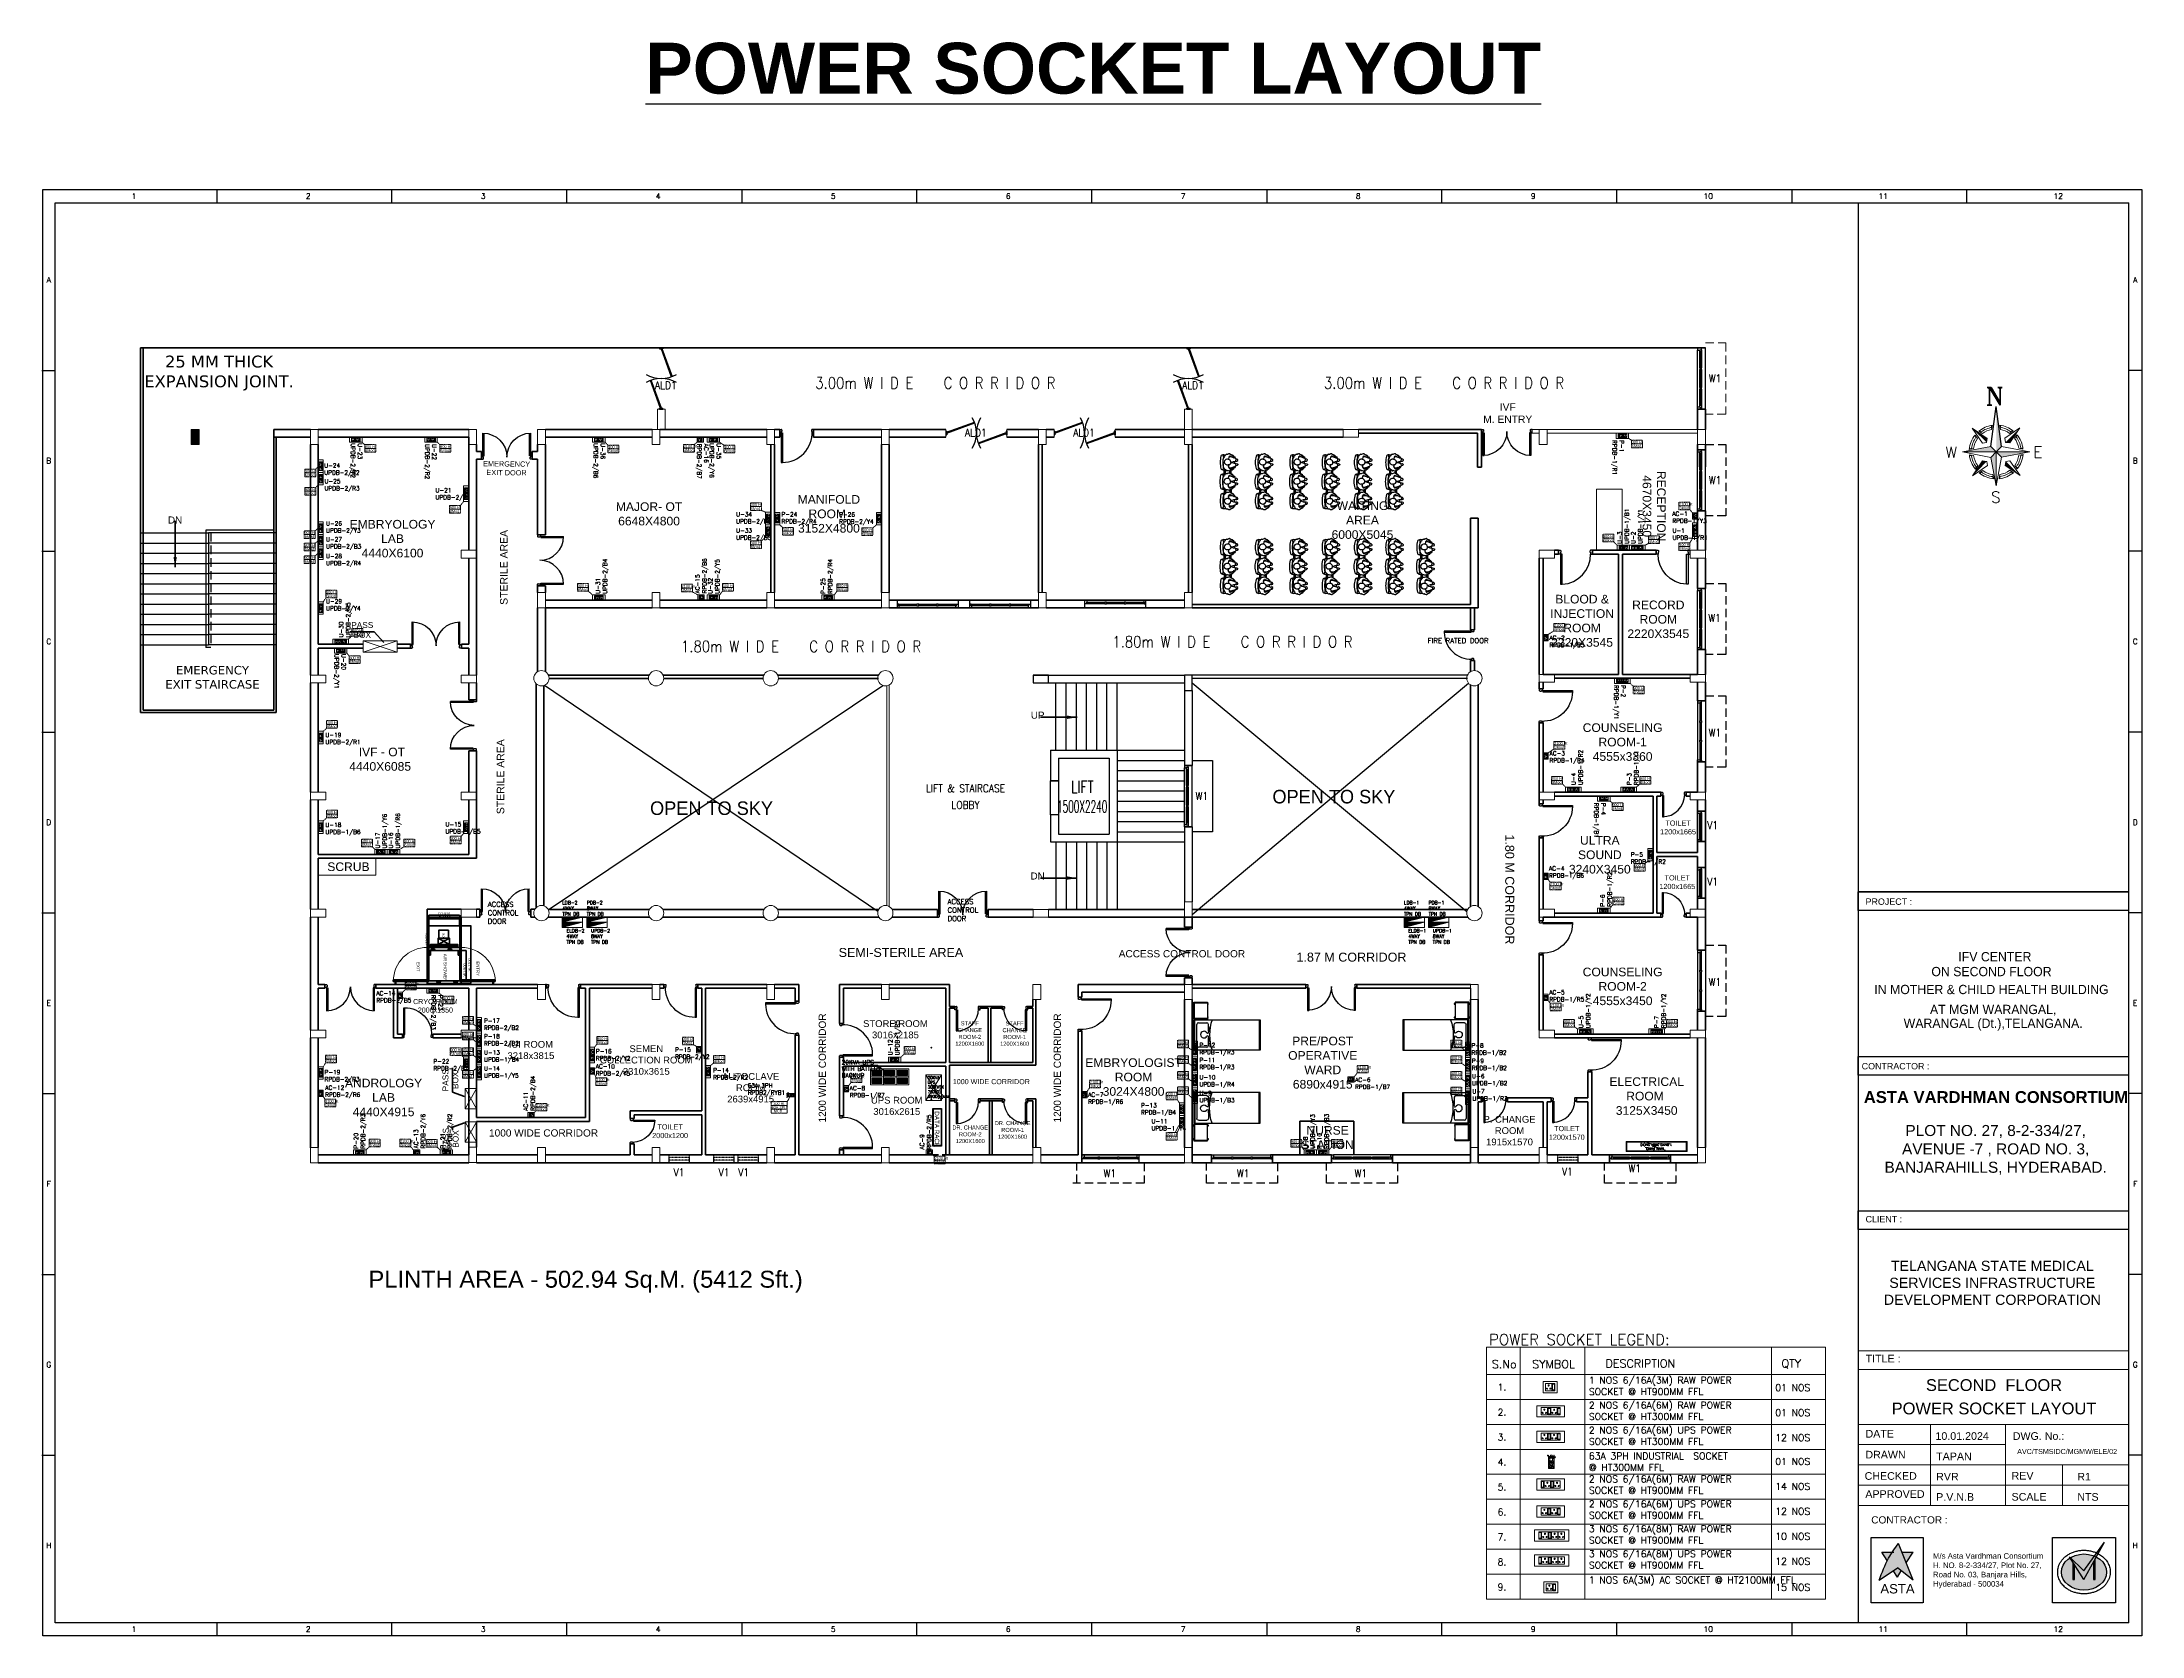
# Model space of a CAD drawing. Extents: x 2982526 to 3410143, y -1442121 to -1332990.
# Drawn here: x 3128794 to 3190740, y -1389320 to -1342330 of the extents above; entities that cross this region are included whole.
import ezdxf
from ezdxf import colors
from ezdxf.entities.mleader import LeaderData, LeaderLine
from ezdxf.enums import TextEntityAlignment as Align
from ezdxf.math import Vec2, Vec3

# ---------------------------------------------------------------- set-up
doc = ezdxf.new("R2010")
doc.units = 0
doc.header["$MEASUREMENT"] = 0
for name, pattern in [('1', [0, 0, 0]), ('ACAD_ISO04W100', [30, 24, -3, 0, -3]), ('CONTINU', [0]), ('DASHED', [0.75, 0.5, -0.25]), ('DASHED2', [0.375, 0.25, -0.125]), ('HIDDEN', [0.375, 0.25, -0.125])]:
    doc.linetypes.add(name, pattern=pattern)
doc.layers.get('0').update_dxf_attribs({"color": 6, "linetype": '1'})
for name, color, linetype, lineweight in [('AIR SHOWER', 7, 'Continuous', 35), ('axes', 40, 'ACAD_ISO04W100', 0), ('Column', 162, 'Continuous', 13), ('ELE 32A 3PH INDUSTRIAL SOCKET', 1, 'Continuous', 0), ('ELE 63A 3PH INDUSTRIAL SOCKET', 1, 'Continuous', 0), ('ELE- DBS', 1, 'Continuous', 9), ('ELE-1 NO 6-16A RAW POWER SOCKET', 1, 'Continuous', 0), ('ELE-2NOS OF 6-16 RAW POWER SOCKET', 1, 'Continuous', 0), ('ELE-3NOS 6-16A POWER SOCKET', 5, 'Continuous', 0), ('ELE-8M 6-16A UPS SOCKET', 223, 'Continuous', 0), ('ELE-POWER SOCKET TEXT', 7, 'Continuous', 5), ('ELE. 2N0S OF 6-16 UPS SOCKETS', 191, 'Continuous', 0), ('ELE. DB', 1, 'Continuous', 9), ('ELE.DB', 1, 'Continuous', 20), ('HATCH', 8, 'Continuous', 5), ('WALL', 7, '1', 35), ('WIN', 151, 'Continuous', 9), ('windows', 4, 'Continuous', 0)]:
    doc.layers.add(name, color=color, linetype=linetype, lineweight=lineweight)
for name, color, linetype in [('ALD1', 7, 'Continuous'), ('Chajja', 7, 'DASHED'), ('DATA RACK', 1, 'Continuous'), ('DOOR', 40, 'Continuous'), ('ELE-LIGHTING WIRRING', 7, 'Continuous'), ('ELE.ELECTRICAL PANELS', 1, 'Continuous'), ('FUR', 33, 'Continuous'), ('FURN', 31, 'Continuous'), ('furniture', 33, 'Continuous'), ('HS', 251, '1'), ('LOGO', 250, '1'), ('Plan', 44, 'Continuous'), ('Railing', 34, '1'), ('stairscas', 7, 'Continuous'), ('TEXT', 5, '1'), ('TITLE', 7, 'Continuous'), ('V1', 7, 'Continuous'), ('Ventilator', 161, '1'), ('W1', 7, 'Continuous'), ('walls', 1, 'Continuous')]:
    doc.layers.add(name, color=color, linetype=linetype)
doc.layers.add('CFT_LOOPING', color=7, linetype='1', lineweight=0, true_color=0xd6d600)
doc.layers.add('ELE-6A AC SOCKET', color=7, linetype='Continuous', lineweight=0, true_color=0x00ceb6)
doc.styles.add('ARI', font='arial.ttf')
doc.styles.add('ARIAL', font='arial.ttf')
doc.styles.add('MSK', font='g13f12w.shx')
doc.styles.add('ROMANS', font='romans.shx')
doc.styles.add('RT', font='romant.shx')
doc.styles.add('Tw Cen MT', font='TCM_____.TTF')
doc.dimstyles.new('BIGDFD', dxfattribs={"dimtxt": 8, "dimasz": 4, "dimexe": 1, "dimexo": 2, "dimtad": 1, "dimlfac": 10, "dimtxsty": 'Standard', "dimcen": 2.5, "dimclrd": 5, "dimclre": 3, "dimclrt": 1, "dimadec": 0, "dimazin": 0, "dimtfac": 1, "dimtmove": 0, "dimatfit": 3, "dimfxl": 1, "dimarcsym": 0})
doc.dimstyles.new('BIGDFD$0', dxfattribs={"dimtxt": 8, "dimasz": 4, "dimexe": 1, "dimexo": 2, "dimtad": 1, "dimlfac": 10, "dimtxsty": 'Standard', "dimcen": 2.5, "dimclrd": 5, "dimclre": 3, "dimclrt": 1, "dimadec": 0, "dimazin": 0, "dimtfac": 1, "dimtmove": 0, "dimatfit": 3, "dimfxl": 1, "dimarcsym": 0})
doc.dimstyles.new('MM', dxfattribs={"dimscale": 0, "dimtxt": 230, "dimasz": 60, "dimexe": 100, "dimexo": 0.0625, "dimgap": 25, "dimtad": 0, "dimdec": 0, "dimzin": 0, "dimdsep": 46, "dimtxsty": 'ROMANS', "dimblk": 'OBLIQUE', "dimcen": 0.09, "dimdle": 100, "dimclrd": 5, "dimclre": 5, "dimclrt": 6, "dimadec": 0, "dimazin": 0, "dimtfac": 1, "dimtdec": 0, "dimtofl": 0, "dimtmove": 1, "dimatfit": 3, "dimfxl": 1, "dimfrac": 2, "dimtolj": 1, "dimtzin": 0, "dimarcsym": 0})
doc.dimstyles.new('TEXT', dxfattribs={"dimscale": 0, "dimtxt": 500, "dimasz": 100, "dimexe": 75, "dimexo": 100, "dimgap": 50, "dimtad": 0, "dimdec": 0, "dimzin": 0, "dimdsep": 46, "dimtxsty": 'ARIAL', "dimblk": 'OBLIQUE', "dimcen": 0.09, "dimdle": 100, "dimclrd": 256, "dimclre": 256, "dimclrt": 6, "dimadec": 0, "dimazin": 0, "dimtfac": 1, "dimtdec": 0, "dimtofl": 0, "dimtmove": 2, "dimatfit": 3, "dimfxl": 1, "dimfrac": 2, "dimtolj": 1, "dimtzin": 0, "dimarcsym": 0})

# ---------------------------------------------------------------- blocks, each defined once
blk = doc.blocks.new('A$C1BA14061')
at = {"layer": 'TITLE', "color": 7}
for p, q in [((0, 0), (203982, 0)), ((0, -140464), (0, 0)), ((16920, -1290), (16920, 0)), ((33925, -1290), (33925, 0)), ((50931, -1290), (50931, 0)), ((67937, -1290), (67937, 0)), ((84942, -1290), (84942, 0)), ((101948, -1290), (101948, 0)), ((118954, -1290), (118954, 0)), ((135959, -1290), (135959, 0)), ((152965, -1290), (152965, 0)), ((169971, -1290), (169971, 0)), ((186976, -1290), (186976, 0)), ((203982, 0), (203982, -140464)), ((203982, -17558), (202692, -17558)), ((203982, -35116), (202692, -35116)), ((203982, -52674), (202692, -52674)), ((203982, -70232), (202692, -70232)), ((203982, -87790), (202692, -87790)), ((203982, -105348), (202692, -105348)), ((203982, -122906), (202692, -122906)), ((203982, -140464), (0, -140464))]:
    blk.add_line(p, q, dxfattribs=at)
at = {"layer": 'TITLE'}
for p, q in [((1204, -1290), (202692, -1290)), ((1204, -139174), (1204, -1290)), ((202692, -139174), (202692, -1290)), ((202692, -139174), (1204, -139174))]:
    blk.add_line(p, q, dxfattribs=at)
at = {"layer": 'TITLE', "color": 0}
for p, q in [((-86, -17558), (1204, -17558)), ((-86, -35116), (1204, -35116)), ((-86, -52674), (1204, -52674)), ((-86, -70232), (1204, -70232)), ((0, -87790), (1204, -87790)), ((-86, -105348), (1204, -105348)), ((-86, -122906), (1204, -122906)), ((16920, -140464), (16920, -139174)), ((33925, -140464), (33925, -139174)), ((50931, -140464), (50931, -139174)), ((67937, -140464), (67937, -139174)), ((84942, -140464), (84942, -139174)), ((101948, -140464), (101948, -139174)), ((118954, -140464), (118954, -139174)), ((135959, -140464), (135959, -139174)), ((152965, -140464), (152965, -139174)), ((169971, -140464), (169971, -139174)), ((186976, -140464), (186976, -139174))]:
    blk.add_line(p, q, dxfattribs=at)
at = {"layer": 'TITLE', "color": 7, "style": 'ROMANS', "width": 1}
for s, height, p in [('1', 535, (8852, -626)), ('2', 535, (25785, -626)), ('3', 535, (42791, -626)), ('4', 535, (59796, -626)), ('5', 535, (76802, -626)), ('6', 535, (93808, -626)), ('7', 535, (110813, -626)), ('8', 535, (127819, -626)), ('9', 535, (144825, -626)), ('10', 534.7, (161831, -626)), ('11', 534.7, (178836, -626)), ('12', 534.7, (195842, -626)), ('A', 535, (203324, -8765)), ('B', 535, (203324, -26323)), ('C', 535, (203324, -43881)), ('D', 535, (203324, -61439)), ('E', 535, (203324, -78997)), ('F', 535, (203324, -96555)), ('G', 535, (203324, -114113)), ('H', 535, (203324, -131671))]:
    blk.add_text(s, height=height, dxfattribs=at).set_placement(p, align=Align.MIDDLE)
at = {"layer": 'TITLE', "color": 0, "style": 'ROMANS', "width": 1}
for s, height, p in [('A', 535, (573, -8765)), ('B', 535, (573, -26323)), ('C', 535, (573, -43881)), ('D', 535, (573, -61439)), ('E', 535, (573, -78997)), ('F', 535, (573, -96555)), ('G', 535, (573, -114113)), ('H', 535, (573, -131671)), ('1', 535, (8852, -139799)), ('2', 535, (25785, -139799)), ('3', 535, (42791, -139799)), ('4', 535, (59796, -139799)), ('5', 535, (76802, -139799)), ('6', 535, (93808, -139799)), ('7', 535, (110813, -139799)), ('8', 535, (127819, -139799)), ('9', 535, (144825, -139799)), ('10', 534.7, (161831, -139799)), ('11', 534.7, (178836, -139799)), ('12', 534.7, (195842, -139799))]:
    blk.add_text(s, height=height, dxfattribs=at).set_placement(p, align=Align.MIDDLE)
blk = doc.blocks.new('ddoor')
at = {"layer": 'DOOR', "lineweight": 25}
for p, q in [((50, 0), (-50, 0)), ((-50, 0), (-50, -45)), ((50, -45), (50, 0)), ((-50, -45), (-47, -45)), ((-35, -60), (-35, -57)), ((-35, -60), (15, -60)), ((15, -60), (15, -45)), ((15, -45), (50, -45)), ((50, -45), (720, -45)), ((50, -45), (50, -80)), ((50, -80), (720, -80)), ((-50, -1500), (-50, -1455)), ((-50, -1455), (-47, -1455)), ((50, -1500), (-50, -1500)), ((50, -1500), (-50, -1500)), ((-35, -1440), (-35, -1442)), ((-35, -1440), (15, -1440)), ((15, -1440), (15, -1455)), ((15, -1455), (50, -1455)), ((50, -1420), (720, -1420)), ((50, -1455), (50, -1420)), ((50, -1455), (720, -1455)), ((50, -1455), (50, -1500))]:
    blk.add_line(p, q, dxfattribs=at)
for centre, start, end in [((-35, -45), 180, 270), ((-35, -1455), 90, 180)]:
    blk.add_arc(centre, 12.5, start, end, dxfattribs=at)
at = {"layer": 'DOOR', "color": 146, "lineweight": 25, "true_color": 0x105689}
for centre, start, end in [((15, -45), 270, 0), ((15, -1455), 0, 90)]:
    blk.add_arc(centre, 705, start, end, dxfattribs=at)
blk = doc.blocks.new('_Oblique')
at = {"color": 0, "linetype": 'ByBlock', "lineweight": -2}
blk.add_line((-0.5, -0.5), (0.5, 0.5), dxfattribs=at)
blk = doc.blocks.new('6w')
at = {"layer": 'Plan', "color": 8}
for p, q in [((-36, 9.2), (-36, 0)), ((-36, 9.2), (36, 9.2)), ((-33.5, 2.5), (-12.5, 2.5)), ((-33.5, 0), (33.5, 0)), ((-31, 4), (-31.5, 4)), ((-31.5, 3.3), (-31.5, 4)), ((-31.5, 3.6), (-12.5, 3.6)), ((-31.5, 3.3), (-31, 3.3)), ((-31, 4.5), (-31, 4)), ((-31, 2.5), (-31, 3.3)), ((-12.5, 2.5), (-12.5, 4.5)), ((-12.5, 4.5), (-10.5, 4.5)), ((-10.5, 2.5), (-12.5, 2.5)), ((-10.5, 2.5), (-10.5, 4.5)), ((-10.5, 3.6), (10.5, 3.6)), ((-10.5, 2.5), (10.5, 2.5)), ((10.5, 4.5), (12.5, 4.5)), ((10.5, 2.5), (10.5, 4.5)), ((12.5, 2.5), (10.5, 2.5)), ((12.5, 2.5), (12.5, 4.5)), ((34, 4.5), (12.5, 4.5)), ((12.5, 3.6), (31.5, 3.6)), ((12.5, 2.5), (33.5, 2.5)), ((31, 4.5), (31, 4)), ((31, 4), (31.5, 4)), ((31.5, 3.3), (31, 3.3)), ((31, 2.5), (31, 3.3)), ((31.5, 4), (31.5, 3.3)), ((36, 9.2), (36, 0))]:
    blk.add_line(p, q, dxfattribs=at)
for points in [[(-34, 4.5), (-36, 4.5), (-36, 0), (-33.5, 0), (-33.5, 2.5), (-34, 2.5), (-34, 4.5)], [(34, 4.5), (36, 4.5), (36, 0), (33.5, 0), (33.5, 2.5), (34, 2.5), (34, 4.5)]]:
    blk.add_lwpolyline(points, close=True, dxfattribs=at)
for points in [[(-12.5, 4.5), (-34, 4.5)], [(10.5, 4.5), (-10.5, 4.5)]]:
    blk.add_lwpolyline(points, dxfattribs=at)
blk = doc.blocks.new('A$C19B8274B')
at = {"layer": 'DOOR'}
for p, q in [((-45, 925), (-80, 925)), ((-80, 50), (-80, 925)), ((-45, 50), (-45, 925)), ((-45, 50), (-80, 50)), ((-955, -50), (-955, -47.5)), ((-940, -35), (-942.5, -35)), ((-60, -35), (-57.5, -35)), ((-45, -50), (-45, -47.5))]:
    blk.add_line(p, q, dxfattribs=at)
for points in [[(-940, 15), (-955, 15), (-955, 50), (-1000, 50), (-1000, -50), (-955, -50)], [(-940, -35), (-940, 15)], [(-60, 15), (-45, 15), (-45, 50), (0, 50), (0, -50), (-45, -50)], [(-60, -35), (-60, 15)]]:
    blk.add_lwpolyline(points, dxfattribs=at)
at = {"layer": 'DOOR', "color": 145}
blk.add_arc((-80, 50), 875, 90, 182.292443, dxfattribs=at)
at = {"layer": 'DOOR'}
for centre, start, end in [((-955, -35), 270, 0), ((-45, -35), 180, 270)]:
    blk.add_arc(centre, 12.5, start, end, dxfattribs=at)
blk = doc.blocks.new('*D21')
at = {"layer": 'AIR SHOWER', "color": 3, "lineweight": -2, "transparency": 16777216}
for p, q in [((3493, 6263), (3493, 7299)), ((4403, 6263), (4403, 7299))]:
    blk.add_line(p, q, dxfattribs=at)
at = {"layer": 'AIR SHOWER', "color": 5, "lineweight": -2, "transparency": 16777216}
blk.add_line((4399, 7298), (3497, 7298), dxfattribs=at)
at = {"layer": 'AIR SHOWER', "color": 5, "transparency": 16777216}
for points in [[(3497, 7299), (3497, 7297), (3493, 7298)], [(4399, 7297), (4399, 7299), (4403, 7298)]]:
    blk.add_solid(points, dxfattribs=at)
at = {"layer": 'Defpoints', "color": 0, "transparency": 16777216}
for p in [(3493, 7298), (3493, 6261), (4403, 6261)]:
    blk.add_point(p, dxfattribs=at)
at = {"layer": 'AIR SHOWER', "color": 1, "lineweight": 0, "transparency": 16777216, "insert": (3948, 7339), "char_height": 80, "attachment_point": 5}
blk.add_mtext('D1:910', dxfattribs=at)
blk = doc.blocks.new('*D22')
at = {"layer": 'AIR SHOWER', "color": 3, "lineweight": -2, "transparency": 16777216}
for p, q in [((3448, 6991), (3448, 7194)), ((4448, 6991), (4448, 7194))]:
    blk.add_line(p, q, dxfattribs=at)
at = {"layer": 'AIR SHOWER', "color": 5, "lineweight": -2, "transparency": 16777216}
blk.add_line((3452, 7193), (4444, 7193), dxfattribs=at)
at = {"layer": 'AIR SHOWER', "color": 5, "transparency": 16777216}
for points in [[(3452, 7194), (3452, 7193), (3448, 7193)], [(4444, 7193), (4444, 7194), (4448, 7193)]]:
    blk.add_solid(points, dxfattribs=at)
at = {"layer": 'Defpoints', "color": 0, "transparency": 16777216}
for p in [(3448, 6989), (4448, 7193), (4448, 6989)]:
    blk.add_point(p, dxfattribs=at)
at = {"layer": 'AIR SHOWER', "color": 1, "lineweight": 0, "transparency": 16777216, "insert": (3961, 7234), "char_height": 80, "attachment_point": 5}
blk.add_mtext('D:1000', dxfattribs=at)
blk = doc.blocks.new('nolllw new')
for p, q in [((-139, 14), (-138, 15)), ((-124, 16), (-137, 16)), ((-123, 15), (-107, -15)), ((-113, 14), (-3, 14)), ((8, 15), (-8, -15)), ((9, 16), (22, 16)), ((23, 14), (23, 16)), ((23, 14), (23, 15)), ((-100, -16), (-106, -16)), ((-15, -16), (-9, -16))]:
    blk.add_line(p, q)
at = {"color": 19}
for p, q in [((-124, 16), (-58, 16)), ((9, 16), (-58, 16)), ((-100, -34), (-15, -34))]:
    blk.add_line(p, q, dxfattribs=at)
at = {"color": 1}
for p, q in [((-75, 15), (-75, 11)), ((-41, 15), (-41, 11)), ((-100, -27), (-100, -34)), ((-15, -27), (-15, -34))]:
    blk.add_line(p, q, dxfattribs=at)
at = {"color": 3}
for p, q in [((-113, -5), (-113, -13)), ((-110, -16), (-110, -16)), ((-109, -17), (-101, -34)), ((-100, -34), (-100, -34)), ((-15, -34), (-15, -34)), ((-7, -17), (-14, -34)), ((-6, -16), (-5, -16)), ((-2, -5), (-2, -13))]:
    blk.add_line(p, q, dxfattribs=at)
for centre, radius, start, end in [((-137, 15), 1, 90, 159.38096), ((-124, 15), 1, 27.85965, 90), ((9, 15), 1, 90, 152.14035), ((22, 15), 1, 20.61904, 90), ((-106, -15), 1, 207.85965, 270), ((-100, -15), 1, 270, 343.32611), ((-61, -27), 40.2, 161.52124, 163.32611), ((-54, -27), 40.2, 16.67389, 18.47876), ((-15, -15), 1, 196.67389, 270), ((-9, -15), 1, 270, 332.14035)]:
    blk.add_arc(centre, radius, start, end)
at = {"color": 1}
for centre, radius, start, end in [((-61, -27), 39.2, 111.58911, 180), ((-74, 15), 0.396, 106.69839, 167.52754), ((-76, 11), 1, 291.58911, 0), ((-41, 15), 0.396, 12.47246, 73.30161), ((-40, 11), 1, 180, 248.41089), ((-54, -27), 39.2, 0, 68.41089)]:
    blk.add_arc(centre, radius, start, end, dxfattribs=at)
at = {"color": 3}
for centre, radius, start, end in [((-110, -13), 3, 180, 270), ((-110, -17), 1, 24.7129, 90), ((-100, -34), 0.5, 204.7129, 270), ((-15, -34), 0.5, 270, 335.2871), ((-6, -17), 1, 90, 155.2871), ((-5, -13), 3, 270, 0)]:
    blk.add_arc(centre, radius, start, end, dxfattribs=at)
blk = doc.blocks.new('*D23')
at = {"layer": 'AIR SHOWER', "color": 3, "lineweight": -2, "transparency": 16777216}
for p, q in [((4450, 6989), (4737, 6989)), ((4450, 5289), (4737, 5289))]:
    blk.add_line(p, q, dxfattribs=at)
at = {"layer": 'AIR SHOWER', "color": 5, "lineweight": -2, "transparency": 16777216}
blk.add_line((4736, 5293), (4736, 6985), dxfattribs=at)
at = {"layer": 'AIR SHOWER', "color": 5, "transparency": 16777216}
for points in [[(4737, 6985), (4736, 6985), (4736, 6989)], [(4736, 5293), (4737, 5293), (4736, 5289)]]:
    blk.add_solid(points, dxfattribs=at)
at = {"layer": 'Defpoints', "color": 0, "transparency": 16777216}
for p in [(4448, 6989), (4736, 6989), (4448, 5289)]:
    blk.add_point(p, dxfattribs=at)
at = {"layer": 'AIR SHOWER', "color": 1, "transparency": 16777216, "insert": (4696, 5835), "char_height": 80, "attachment_point": 5, "rotation": 90}
blk.add_mtext('W:1700', dxfattribs=at)
blk = doc.blocks.new('*D24')
at = {"layer": 'AIR SHOWER', "color": 3, "lineweight": -2, "transparency": 16777216}
for p, q in [((4405, 6261), (4593, 6261)), ((4405, 5361), (4593, 5361))]:
    blk.add_line(p, q, dxfattribs=at)
at = {"layer": 'AIR SHOWER', "color": 5, "lineweight": -2, "transparency": 16777216}
blk.add_line((4592, 6257), (4592, 5365), dxfattribs=at)
at = {"layer": 'AIR SHOWER', "color": 5, "transparency": 16777216}
for points in [[(4593, 6257), (4591, 6257), (4592, 6261)], [(4591, 5365), (4593, 5365), (4592, 5361)]]:
    blk.add_solid(points, dxfattribs=at)
at = {"layer": 'Defpoints', "color": 0, "transparency": 16777216}
for p in [(4403, 6261), (4403, 5361), (4592, 5361)]:
    blk.add_point(p, dxfattribs=at)
at = {"layer": 'AIR SHOWER', "color": 1, "transparency": 16777216, "insert": (4551, 5684), "char_height": 80, "attachment_point": 5, "rotation": 90}
blk.add_mtext('W1:900', dxfattribs=at)
blk = doc.blocks.new('Z$W@#5624')
at = {"layer": 'DOOR'}
for p, q in [((19, 470), (840, 769)), ((28, 446), (849, 745)), ((188, 518), (680, 697)), ((676, 709), (685, 685)), ((0, 400), (0, 499)), ((0, 499), (25, 499)), ((0, 400), (25, 400)), ((19, 470), (28, 446)), ((25, 400), (25, 499)), ((183, 529), (192, 506)), ((1770, 453), (949, 154)), ((1779, 429), (957, 130)), ((1113, 214), (1122, 190)), ((1610, 381), (1117, 202)), ((1614, 369), (1606, 393)), ((1779, 429), (1770, 453)), ((1798, 499), (1773, 499)), ((1773, 400), (1773, 499)), ((1798, 400), (1773, 400)), ((1798, 400), (1798, 499))]:
    blk.add_line(p, q, dxfattribs=at)
at = {"layer": 'DOOR', "color": 145}
for centre, start_param, end_param in [((0, 449), 2.617994, 3.665191), ((1798, 449), -0.523599, 0.523599)]:
    blk.add_ellipse(centre, major_axis=(-899, 0), ratio=1, start_param=start_param, end_param=end_param, dxfattribs=at)
blk = doc.blocks.new('A$C718A0427')
at = {"layer": 'FURN', "color": 8}
for p, q in [((5, 278), (0, 248)), ((3, 235), (66, 144)), ((16, 299), (7, 285)), ((18, 330), (19, 309)), ((33, 419), (33, 357)), ((66, 144), (83, 123)), ((71, 228), (107, 150)), ((119, 419), (76, 385)), ((92, 261), (77, 249)), ((83, 123), (91, 118)), ((170, 271), (92, 261)), ((93, 115), (93, 109)), ((97, 102), (127, 82)), ((107, 150), (112, 136)), ((112, 136), (114, 127)), ((120, 105), (127, 100)), ((123, 93), (120, 105)), ((132, 86), (123, 93)), ((196, 434), (127, 423)), ((131, 101), (127, 111)), ((127, 100), (130, 99)), ((130, 99), (131, 101)), ((221, 433), (196, 434)), ((248, 438), (225, 433)), ((225, 102), (289, 102)), ((314, 425), (248, 438)), ((403, 426), (318, 425)), ((384, 109), (380, 99)), ((390, 93), (382, 86)), ((384, 98), (389, 103)), ((387, 82), (417, 102)), ((389, 103), (394, 107)), ((393, 103), (390, 93)), ((398, 279), (437, 249)), ((407, 150), (402, 136)), ((442, 228), (407, 150)), ((478, 363), (415, 421)), ((420, 109), (421, 115)), ((423, 118), (431, 123)), ((431, 123), (448, 144)), ((448, 144), (511, 235)), ((499, 334), (478, 363)), ((481, 423), (481, 359)), ((600, 403), (481, 403)), ((600, 370), (481, 370)), ((599, 203), (489, 203)), ((500, 302), (502, 322)), ((508, 282), (500, 302)), ((514, 248), (508, 282)), ((583, 235), (511, 235)), ((567, 258), (572, 292)), ((632, 155), (570, 245)), ((572, 292), (580, 312)), ((580, 312), (578, 332)), ((582, 344), (603, 373)), ((600, 433), (600, 369)), ((603, 373), (666, 431)), ((650, 133), (632, 155)), ((638, 238), (674, 160)), ((683, 289), (643, 259)), ((658, 128), (650, 133)), ((660, 119), (660, 125)), ((694, 92), (664, 112)), ((674, 160), (679, 146)), ((678, 436), (763, 435)), ((692, 113), (686, 117)), ((687, 113), (690, 103)), ((690, 103), (699, 96)), ((697, 108), (692, 113)), ((696, 119), (701, 109)), ((766, 435), (832, 448)), ((856, 112), (792, 112)), ((832, 448), (856, 443)), ((860, 443), (884, 444)), ((884, 444), (953, 433)), ((911, 281), (989, 271)), ((949, 96), (957, 103)), ((950, 111), (954, 121)), ((951, 109), (950, 111)), ((954, 110), (951, 109)), ((961, 115), (954, 110)), ((984, 112), (954, 92)), ((957, 103), (961, 115)), ((961, 429), (1004, 395)), ((969, 146), (967, 137)), ((974, 160), (969, 146)), ((1009, 238), (974, 160)), ((988, 125), (987, 119)), ((989, 271), (1004, 259)), ((998, 133), (990, 128)), ((1015, 155), (998, 133)), ((1078, 245), (1015, 155)), ((1048, 429), (1048, 367)), ((1048, 403), (1167, 403)), ((1048, 370), (1167, 370)), ((1049, 203), (1158, 203)), ((1063, 340), (1062, 319)), ((1065, 309), (1073, 295)), ((1071, 235), (1137, 235)), ((1076, 288), (1081, 258)), ((1134, 248), (1139, 282)), ((1199, 144), (1137, 235)), ((1139, 282), (1147, 302)), ((1147, 302), (1145, 322)), ((1149, 334), (1170, 363)), ((1167, 423), (1167, 359)), ((1170, 363), (1233, 421)), ((1217, 123), (1199, 144)), ((1205, 228), (1241, 150)), ((1250, 279), (1210, 249)), ((1225, 118), (1217, 123)), ((1227, 109), (1227, 115)), ((1261, 82), (1231, 102)), ((1241, 150), (1246, 136)), ((1245, 426), (1329, 425)), ((1259, 103), (1253, 107)), ((1254, 103), (1257, 93)), ((1257, 93), (1265, 86)), ((1264, 98), (1259, 103)), ((1263, 109), (1268, 99)), ((1333, 425), (1399, 438)), ((1423, 102), (1359, 102)), ((1399, 438), (1422, 433)), ((1427, 433), (1451, 434)), ((1451, 434), (1520, 423)), ((1478, 271), (1556, 261)), ((1516, 101), (1521, 111)), ((1518, 99), (1516, 101)), ((1516, 86), (1524, 93)), ((1521, 100), (1518, 99)), ((1528, 105), (1521, 100)), ((1551, 102), (1521, 82)), ((1524, 93), (1528, 105)), ((1528, 419), (1571, 385)), ((1536, 136), (1534, 127)), ((1541, 150), (1536, 136)), ((1576, 228), (1541, 150)), ((1555, 115), (1554, 109)), ((1556, 261), (1571, 249)), ((1565, 123), (1556, 118)), ((1582, 144), (1565, 123)), ((1645, 235), (1582, 144)), ((1615, 419), (1615, 357)), ((1630, 330), (1629, 309)), ((1632, 299), (1640, 285)), ((1643, 278), (1648, 248))]:
    blk.add_line(p, q, dxfattribs=at)
for points in [[(111, 138), (112, 153), (96, 222), (98, 260)], [(415, 266), (418, 222), (402, 153), (403, 138)], [(665, 276), (662, 232), (679, 163), (678, 148)], [(969, 148), (969, 163), (985, 232), (983, 270)], [(1232, 266), (1229, 222), (1246, 153), (1245, 138)], [(1536, 138), (1535, 153), (1552, 222), (1550, 260)]]:
    blk.add_lwpolyline(points, dxfattribs=at)
for points in [[(384, 82), (363, 59, -0.259848), (357, 57), (301, 66, -0.302547), (296, 71), (283, 128), (266, 180), (255, 193), (247, 180), (231, 128), (218, 71, -0.302547), (212, 66), (157, 57, -0.259848), (151, 59), (130, 82)], [(697, 92), (718, 69, 0.259848), (724, 67), (779, 76, 0.302547), (785, 81), (798, 138), (814, 190), (826, 203), (833, 190), (850, 138), (863, 81, 0.302547), (868, 76), (923, 67, 0.259848), (930, 69), (950, 92)], [(1264, 82), (1285, 59, 0.259848), (1291, 57), (1346, 66, 0.302547), (1352, 71), (1365, 128), (1381, 180), (1393, 193), (1400, 180), (1417, 128), (1430, 71, 0.302547), (1435, 66), (1490, 57, 0.259848), (1497, 59), (1517, 82)]]:
    blk.add_lwpolyline(points, format="xyb", dxfattribs=at)
for points in [[(306, 5, 0.28165), (326, 3, 0.281432), (363, 59, -0.259848), (357, 57), (301, 66, -0.302547), (296, 71, 0.254294)], [(775, 15, -0.28165), (755, 13, -0.281432), (718, 69, 0.259848), (724, 67), (779, 76, 0.302547), (785, 81, -0.254294)], [(1342, 5, -0.28165), (1322, 3, -0.281432), (1285, 59, 0.259848), (1291, 57), (1346, 66, 0.302547), (1352, 71, -0.254294)]]:
    blk.add_lwpolyline(points, format="xyb", close=True, dxfattribs=at)
for centre, radius, start, end in [((17, 245), 17.5, 170.84815, 214.75223), ((22, 276), 17.5, 148.02464, 170.84815), ((1, 308), 17.5, 328.02464, 2.85908), ((97, 303), 84.1, 104.4561, 161.46269), ((138, 419), 106, 151.03012, 180), ((138, 208), 106, 190.18468, 244.55926), ((82, 465), 36.6, 105.63896, 285.63897), ((87, 235), 17.5, 127.60088, 204.48751), ((239, -97), 620, 88.37526, 105.63897), ((89, 115), 3.85, 3.56151, 58.36725), ((239, -97), 547, 88.15806, 105.63897), ((102, 109), 8.38, 183.56151, 235.75323), ((106, 108), 20.4, 6.90921, 68.38711), ((130, 405), 17.5, 99.3001, 128.6806), ((128, 86), 4.21, 251.38574, 341.41915), ((130, 85), 1.82, 341.41915, 51.44695), ((220, 61), 70, 181.27331, 239.46406), ((275, 307), 111, 141.31111, 195.54285), ((268, 306), 105, 195.54285, 253.97185), ((190, 19), 19.3, 254.36324, 317.28276), ((247, 330), 75.4, 33.31223, 141.31111), ((157, 50), 64.2, 317.32958, 18.89776), ((222, 450), 17.5, 267.13547, 281.89725), ((257, 265), 62.5, 253.97185, 8.05093), ((274, -97), 620, 74.36103, 91.62474), ((274, -97), 547, 74.36103, 91.84194), ((223, 314), 104, 337.14969, 33.31223), ((318, 442), 17.5, 258.89823, 270.81906), ((316, 448), 179, 271.18069, 291.4261), ((384, 102), 5.12, 218.41805, 239.29465), ((387, 265), 17.5, 52.39912, 111.4261), ((382, 100), 2.26, 239.29465, 315.0334), ((383, 85), 1.82, 128.55305, 198.58085), ((386, 86), 4.21, 198.58085, 288.61426), ((405, 107), 20.9, 103.98884, 173.53885), ((390, 105), 4.3, 322.46369, 18.41492), ((394, 133), 8.61, 315.43504, 18.17835), ((403, 408), 17.5, 47.31606, 90.81906), ((412, 109), 8.38, 304.24677, 356.43849), ((375, 208), 106, 295.44074, 349.81532), ((425, 115), 3.85, 121.63275, 176.43849), ((432, 465), 36.6, 254.36103, 74.36104), ((427, 235), 17.5, 335.51249, 52.39912), ((375, 419), 106, 0, 28.96988), ((485, 324), 17.5, 354.29363, 36.13788), ((496, 245), 17.5, 325.24777, 9.15185), ((584, 255), 17.5, 170.84815, 214.75223), ((596, 334), 17.5, 143.86212, 185.70637), ((705, 429), 106, 151.03012, 180), ((705, 218), 106, 190.18468, 244.55926), ((649, 475), 36.6, 105.63896, 285.63897), ((654, 245), 17.5, 127.60088, 204.48751), ((806, -87), 620, 88.37526, 105.63897), ((656, 125), 3.85, 3.56151, 58.36725), ((806, -87), 547, 88.15806, 105.63897), ((669, 119), 8.38, 183.56151, 235.75323), ((678, 418), 17.5, 89.18094, 132.68394), ((687, 143), 8.61, 161.82165, 224.56496), ((676, 117), 20.9, 6.46115, 76.01116), ((693, 275), 17.5, 68.5739, 127.60088), ((691, 115), 4.3, 161.58508, 217.53631), ((695, 96), 4.21, 251.38574, 341.41915), ((698, 110), 2.26, 224.9666, 300.70535), ((697, 95), 1.82, 341.41915, 51.44695), ((765, 458), 179, 248.5739, 268.81931), ((697, 112), 5.12, 300.70535, 321.58195), ((857, 324), 104, 146.68777, 202.85031), ((824, 275), 62.5, 171.94907, 286.02815), ((763, 452), 17.5, 269.18094, 281.10177), ((834, 340), 75.4, 38.68889, 146.68777), ((841, -87), 620, 74.36103, 91.62474), ((841, -87), 547, 74.36103, 91.84194), ((812, 316), 105, 286.02815, 344.45715), ((859, 460), 17.5, 258.10275, 272.86453), ((924, 60), 64.2, 161.10224, 222.67042), ((891, 29), 19.3, 222.71724, 285.63676), ((806, 317), 111, 344.45715, 38.68889), ((860, 71), 70, 300.53594, 358.72669), ((950, 95), 1.82, 128.55305, 198.58085), ((952, 96), 4.21, 198.58085, 288.61426), ((950, 416), 17.5, 51.3194, 80.6999), ((974, 118), 20.4, 111.61289, 173.09079), ((979, 119), 8.38, 304.24677, 356.43849), ((942, 218), 106, 295.44074, 349.81532), ((992, 125), 3.85, 121.63275, 176.43849), ((999, 475), 36.6, 254.36103, 74.36104), ((983, 313), 84.1, 18.53731, 75.5439), ((993, 245), 17.5, 335.51249, 52.39912), ((942, 429), 106, 0, 28.96988), ((1079, 318), 17.5, 177.14092, 211.97536), ((1058, 286), 17.5, 9.15185, 31.97536), ((1063, 255), 17.5, 325.24777, 9.15185), ((1151, 245), 17.5, 170.84815, 214.75223), ((1163, 324), 17.5, 143.86212, 185.70637), ((1272, 419), 106, 151.03012, 180), ((1272, 208), 106, 190.18468, 244.55926), ((1216, 465), 36.6, 105.63896, 285.63897), ((1221, 235), 17.5, 127.60088, 204.48751), ((1373, -97), 620, 88.37526, 105.63897), ((1223, 115), 3.85, 3.56151, 58.36725), ((1373, -97), 547, 88.15806, 105.63897), ((1235, 109), 8.38, 183.56151, 235.75323), ((1245, 408), 17.5, 89.18094, 132.68394), ((1254, 133), 8.61, 161.82165, 224.56496), ((1243, 107), 20.9, 6.46115, 76.01116), ((1260, 265), 17.5, 68.5739, 127.60088), ((1257, 105), 4.3, 161.58508, 217.53631), ((1262, 86), 4.21, 251.38574, 341.41915), ((1265, 100), 2.26, 224.9666, 300.70535), ((1264, 85), 1.82, 341.41915, 51.44695), ((1264, 102), 5.12, 300.70535, 321.58195), ((1332, 448), 179, 248.5739, 268.81931), ((1424, 314), 104, 146.68777, 202.85031), ((1391, 265), 62.5, 171.94907, 286.02815), ((1330, 442), 17.5, 269.18094, 281.10177), ((1401, 330), 75.4, 38.68889, 146.68777), ((1408, -97), 620, 74.36103, 91.62474), ((1408, -97), 547, 74.36103, 91.84194), ((1379, 306), 105, 286.02815, 344.45715), ((1426, 450), 17.5, 258.10275, 272.86453), ((1491, 50), 64.2, 161.10224, 222.67042), ((1458, 19), 19.3, 222.71724, 285.63676), ((1373, 307), 111, 344.45715, 38.68889), ((1427, 61), 70, 300.53594, 358.72669), ((1517, 85), 1.82, 128.55305, 198.58085), ((1519, 86), 4.21, 198.58085, 288.61426), ((1517, 405), 17.5, 51.3194, 80.6999), ((1541, 108), 20.4, 111.61289, 173.09079), ((1546, 109), 8.38, 304.24677, 356.43849), ((1509, 208), 106, 295.44074, 349.81532), ((1559, 115), 3.85, 121.63275, 176.43849), ((1566, 465), 36.6, 254.36103, 74.36104), ((1550, 303), 84.1, 18.53731, 75.5439), ((1560, 235), 17.5, 335.51249, 52.39912), ((1509, 419), 106, 0, 28.96988), ((1646, 308), 17.5, 177.14092, 211.97536), ((1625, 276), 17.5, 9.15185, 31.97536), ((1630, 245), 17.5, 325.24777, 9.15185)]:
    blk.add_arc(centre, radius, start, end, dxfattribs=at)
blk = doc.blocks.new('750')
at = {"layer": 'DOOR'}
for p, q in [((-50, 705), (-47.5, 705)), ((-35, 690), (-35, 692.5)), ((-50, 45), (-47.5, 45)), ((-35, 60), (-35, 57.5)), ((50, 45), (50, 80)), ((50, 80), (675, 80)), ((50, 45), (675, 45)), ((675, 45), (675, 80))]:
    blk.add_line(p, q, dxfattribs=at)
for points in [[(15, 690), (15, 705), (50, 705), (50, 750), (-50, 750), (-50, 705)], [(-35, 690), (15, 690)], [(15, 60), (15, 45), (50, 45), (50, 0), (-50, 0), (-50, 45)], [(-35, 60), (15, 60)]]:
    blk.add_lwpolyline(points, dxfattribs=at)
for centre, start, end in [((-35, 705), 180, 270), ((-35, 45), 90, 180)]:
    blk.add_arc(centre, 12.5, start, end, dxfattribs=at)
at = {"layer": 'DOOR', "color": 145}
blk.add_arc((15, 45), 660, 0, 90, dxfattribs=at)
blk = doc.blocks.new('A$C5E6D2A54')
at = {"layer": 'furniture', "color": 8}
for p, q in [((-442, 400), (-1342, 400)), ((-1342, 400), (-1342, -1550)), ((-442, 370), (-1342, 370)), ((-1254, 270), (-1254, 22)), ((-580, 319), (-1205, 319)), ((-531, 22), (-531, 270)), ((-442, -1550), (-442, 400)), ((-1010, -27), (-1205, -27)), ((-580, -27), (-796, -27)), ((-1342, -1520), (-442, -1520)), ((-1342, -1550), (-442, -1550))]:
    blk.add_line(p, q, dxfattribs=at)
at = {"layer": 'furniture', "color": 8, "extrusion": (0, 0, -1)}
for centre, major_axis, ratio, start_param, end_param in [((-1205, 270), (34.8, 34.8), 1, 3.926991, 5.497787), ((-1205, 22), (-34.8, 34.8), 1, 3.926991, 5.497787), ((-903, 107), (99, 0), 0.994805, 2.082243, 7.342535), ((-971, -1), (-3.7, 29), 1, 0.827079, 3.777674), ((-836, -1), (3.5, 29), 1, 2.514084, 5.464678), ((-580, 270), (-34.8, 34.8), 1, 0.785398, 2.356194), ((-580, 22), (34.8, 34.8), 1, 0.785398, 2.356194), ((-892, -1416), (0, 1357), 0.999449, -0.338206, 0.338206), ((-995, -243), (-153, 153), 1, 0.057548, 0.834547), ((-812, -243), (69, 205), 0.993949, -0.370916, 0.370916)]:
    blk.add_ellipse(centre, major_axis=major_axis, ratio=ratio, start_param=start_param, end_param=end_param, dxfattribs=at)
blk = doc.blocks.new('A$C258329DF')
at = {"layer": 'furniture', "color": 8}
for p, q in [((242, 428), (742, 428)), ((242, 28), (242, 428)), ((742, 28), (242, 28)), ((260, 440), (260, 428)), ((320, 440), (260, 440)), ((260, 16), (260, 28)), ((320, 16), (260, 16)), ((261, 48), (261, 428)), ((722, 48), (261, 48)), ((320, 440), (320, 428)), ((320, 16), (320, 28)), ((661, 440), (661, 428)), ((721, 440), (661, 440)), ((661, 16), (661, 28)), ((721, 16), (661, 16)), ((721, 440), (721, 428)), ((721, 16), (721, 28)), ((722, 428), (722, 48)), ((742, 428), (742, 28))]:
    blk.add_line(p, q, dxfattribs=at)
for centre, start, end in [((290, 354), 71.07536, 108.92464), ((290, 102), 251.07536, 288.92464), ((691, 354), 71.07536, 108.92464), ((691, 102), 251.07536, 288.92464)]:
    blk.add_arc(centre, 91.1, start, end, dxfattribs=at)
blk = doc.blocks.new('A$C45A5314D')
at = {"layer": 'furniture', "ltscale": 0.75, "rotation": 270}
blk.add_blockref('A$C258329DF', (-1978, 1209), dxfattribs=at)
at = {"layer": 'furniture', "color": 233, "xscale": -1, "rotation": 90}
blk.add_blockref('A$C5E6D2A54', (-1550, -892), dxfattribs=at)
blk = doc.blocks.new('21500')
at = {"layer": 'DOOR'}
for p, q in [((45, 100), (45, 770)), ((45, 770), (80, 770)), ((80, 100), (80, 770)), ((1420, 100), (1420, 770)), ((1455, 770), (1420, 770)), ((1455, 100), (1455, 770)), ((45, 100), (80, 100)), ((45, 0), (45, 2.5)), ((60, 15), (57.5, 15)), ((1455, 100), (1420, 100)), ((1440, 15), (1442.5, 15)), ((1455, 0), (1455, 2.5))]:
    blk.add_line(p, q, dxfattribs=at)
for points in [[(60, 65), (45, 65), (45, 100), (0, 100), (0, 0), (45, 0)], [(60, 15), (60, 65)], [(1440, 65), (1455, 65), (1455, 100), (1500, 100), (1500, 0), (1455, 0)], [(1440, 15), (1440, 65)]]:
    blk.add_lwpolyline(points, dxfattribs=at)
at = {"layer": 'DOOR', "color": 145}
for centre, start, end in [((45, 65), 0, 90), ((1455, 65), 90, 180)]:
    blk.add_arc(centre, 705, start, end, dxfattribs=at)
at = {"layer": 'DOOR'}
for centre, start, end in [((45, 15), 270, 0), ((1455, 15), 180, 270)]:
    blk.add_arc(centre, 12.5, start, end, dxfattribs=at)
blk = doc.blocks.new('Z$W@#1841')
at = {"layer": 'DOOR', "color": 32}
for p, q in [((-306, -199), (-362, -199)), ((-362, -199), (-362, -310)), ((-362, -310), (-306, -310)), ((-306, -255), (-306, -199)), ((-291, -255), (-306, -255)), ((-306, -310), (-306, -307)), ((-291, -295), (-294, -295)), ((-291, -295), (-291, -255)), ((568, -295), (568, -255)), ((568, -255), (583, -255)), ((568, -295), (571, -295)), ((583, -255), (583, -199)), ((583, -199), (638, -199)), ((583, -310), (583, -307)), ((638, -310), (583, -310)), ((638, -199), (638, -310))]:
    blk.add_line(p, q, dxfattribs=at)
blk.add_lwpolyline([(527, 691), (527, -199), (583, -199), (583, 691)], close=True, dxfattribs=at)
at = {"layer": 'DOOR', "color": 145}
blk.add_arc((567, -182), 873, 92.61772, 181.11293, dxfattribs=at)
at = {"layer": 'DOOR', "color": 32}
for centre, start, end in [((-306, -295), 270, 0), ((583, -295), 180, 270)]:
    blk.add_arc(centre, 12.5, start, end, dxfattribs=at)
blk = doc.blocks.new('A$C7C0069F8')
at = {"layer": 'Plan'}
for p, q in [((230, 900), (0, 900)), ((0, 900), (0, 837)), ((112, 900), (0, 900)), ((0, 837), (62, 837)), ((62, 850), (112, 850)), ((62, 837), (62, 850)), ((112, 850), (112, 900)), ((112, 850), (112, 850)), ((0, 62), (62, 62)), ((0, 0), (0, 62)), ((62, 62), (62, 50)), ((62, 50), (112, 50)), ((112, 50), (112, 50)), ((112, 50), (112, 0)), ((230, 0), (0, 0)), ((112, 0), (0, 0))]:
    blk.add_line(p, q, dxfattribs=at)
at = {"layer": 'Plan', "color": 143}
for p, q in [((0, 62), (0, 837)), ((62, 62), (62, 837)), ((62, 800), (81, 800)), ((81, 812), (81, 800)), ((100, 812), (81, 812)), ((90, 87), (90, 812)), ((100, 800), (100, 812)), ((112, 800), (100, 800)), ((112, 850), (112, 50)), ((230, 0), (230, 900)), ((62, 100), (81, 100)), ((81, 87), (81, 100)), ((81, 87), (100, 87)), ((112, 100), (100, 100)), ((100, 100), (100, 87))]:
    blk.add_line(p, q, dxfattribs=at)
blk = doc.blocks.new('5Y3AQY')
at = {"layer": 'ELE. 2N0S OF 6-16 UPS SOCKETS', "color": 72, "lineweight": 0}
for p, q in [((-312, -26), (-278, -26)), ((-312, -124), (-312, -26)), ((-312, -124), (-312, -26)), ((-312, -124), (-278, -124)), ((-278, -124), (-312, -124)), ((-309, -37), (-281, -37)), ((-309, -113), (-309, -37)), ((-309, -40), (-281, -40)), ((-281, -113), (-309, -113)), ((-281, -37), (-281, -113)), ((-278, -26), (-278, -124)), ((-272, -26), (-272, -124)), ((-187, -26), (-272, -26)), ((-272, -124), (-187, -124)), ((-187, -124), (-187, -26)), ((-181, -26), (-148, -26)), ((-181, -124), (-181, -26)), ((-181, -124), (-181, -26)), ((-181, -124), (-148, -124)), ((-148, -124), (-181, -124)), ((-179, -37), (-150, -37)), ((-179, -113), (-179, -37)), ((-179, -40), (-150, -40)), ((-150, -113), (-179, -113)), ((-150, -37), (-150, -113)), ((-148, -26), (-148, -124)), ((-57, -26), (-142, -26)), ((-142, -26), (-142, -124)), ((-142, -124), (-57, -124)), ((-57, -124), (-57, -26))]:
    blk.add_line(p, q, dxfattribs=at)
blk.add_lwpolyline([(-368, 0), (0, 0), (0, -150), (-368, -150)], close=True, dxfattribs=at)
for centre, radius, start, end in [((-254, -56), 5.7, 87.49, 354.7311), ((-249, -52), 4.6, 284.9049, 157.3162), ((-230, -99), 6.62, 127.1584, 52.8416), ((-230, -92), 4.22, 341.4031, 198.5969), ((-210, -52), 4.6, 22.6838, 255.0951), ((-205, -56), 5.7, 185.2689, 92.51), ((-124, -56), 5.7, 87.49, 354.7311), ((-119, -52), 4.6, 284.9049, 157.3162), ((-99, -99), 6.62, 127.1584, 52.8416), ((-99, -92), 4.22, 341.4031, 198.5969), ((-80, -52), 4.6, 22.6838, 255.0951), ((-75, -56), 5.7, 185.2689, 92.51)]:
    blk.add_arc(centre, radius, start, end, dxfattribs=at)
blk = doc.blocks.new('543E')
at = {"layer": 'ELE. 2N0S OF 6-16 UPS SOCKETS', "color": 72, "linetype": 'ByBlock', "lineweight": 0}
for p, q in [((-124, -57), (-124, -91)), ((-26, -57), (-124, -57)), ((-26, -57), (-124, -57)), ((-124, -91), (-26, -91)), ((-124, -96), (-26, -96)), ((-124, -181), (-124, -96)), ((-26, -181), (-124, -181)), ((-124, -187), (-124, -221)), ((-26, -187), (-124, -187)), ((-26, -187), (-124, -187)), ((-124, -221), (-26, -221)), ((-124, -312), (-124, -227)), ((-124, -227), (-26, -227)), ((-113, -60), (-113, -88)), ((-37, -60), (-113, -60)), ((-113, -88), (-37, -88)), ((-113, -190), (-113, -218)), ((-37, -190), (-113, -190)), ((-113, -218), (-37, -218)), ((-110, -60), (-110, -88)), ((-110, -190), (-110, -218)), ((-37, -88), (-37, -60)), ((-37, -218), (-37, -190)), ((-26, -57), (-26, -91)), ((-26, -91), (-26, -57)), ((-26, -96), (-26, -181)), ((-26, -187), (-26, -221)), ((-26, -221), (-26, -187)), ((-26, -227), (-26, -312)), ((-26, -312), (-124, -312)), ((-124, -402), (-124, -317)), ((-124, -317), (-26, -317)), ((-26, -402), (-124, -402)), ((-26, -317), (-26, -402))]:
    blk.add_line(p, q, dxfattribs=at)
blk.add_lwpolyline([(-150, 0), (-150, -459), (0, -459), (0, 0)], close=True, dxfattribs=at)
for centre, radius, start, end in [((-98, -119), 4.6, 112.6838, 345.0951), ((-98, -159), 4.6, 14.9049, 247.3162), ((-98, -249), 4.6, 112.6838, 345.0951), ((-94, -115), 5.7, 275.2689, 182.51), ((-94, -163), 5.7, 177.49, 84.7311), ((-94, -245), 5.7, 275.2689, 182.51), ((-58, -139), 4.22, 71.4031, 288.5969), ((-58, -269), 4.22, 71.4031, 288.5969), ((-51, -139), 6.62, 217.1584, 142.8416), ((-51, -269), 6.62, 217.1584, 142.8416), ((-98, -289), 4.6, 14.9049, 247.3162), ((-98, -340), 4.6, 112.6838, 345.0951), ((-98, -379), 4.6, 14.9049, 247.3162), ((-94, -293), 5.7, 177.49, 84.7311), ((-94, -335), 5.7, 275.2689, 182.51), ((-94, -384), 5.7, 177.49, 84.7311), ((-58, -360), 4.22, 71.4031, 288.5969), ((-51, -360), 6.62, 217.1584, 142.8416)]:
    blk.add_arc(centre, radius, start, end, dxfattribs=at)
blk = doc.blocks.new('RTUH 6U')
at = {"layer": 'ELE-2NOS OF 6-16 RAW POWER SOCKET', "color": 30, "lineweight": 0, "ltscale": 300}
for p, q in [((-312, -26), (-227, -26)), ((-312, -124), (-312, -26)), ((-227, -124), (-312, -124)), ((-227, -26), (-227, -124)), ((-187, -26), (-221, -26)), ((-221, -26), (-221, -124)), ((-187, -124), (-221, -124)), ((-221, -124), (-187, -124)), ((-190, -37), (-218, -37)), ((-218, -37), (-218, -113)), ((-190, -40), (-218, -40)), ((-218, -113), (-190, -113)), ((-190, -113), (-190, -37)), ((-187, -124), (-187, -26)), ((-187, -124), (-187, -26)), ((-181, -124), (-181, -26)), ((-181, -26), (-96, -26)), ((-96, -124), (-181, -124)), ((-96, -26), (-96, -124)), ((-57, -26), (-91, -26)), ((-91, -26), (-91, -124)), ((-57, -124), (-91, -124)), ((-91, -124), (-57, -124)), ((-60, -37), (-88, -37)), ((-88, -37), (-88, -113)), ((-60, -40), (-88, -40)), ((-88, -113), (-60, -113)), ((-60, -113), (-60, -37)), ((-57, -124), (-57, -26)), ((-57, -124), (-57, -26))]:
    blk.add_line(p, q, dxfattribs=at)
blk.add_lwpolyline([(0, 0), (-368, 0), (-368, -150), (0, -150)], close=True, dxfattribs=at)
for centre, radius, start, end in [((-293, -56), 5.7, 87.49, 354.7311), ((-289, -52), 4.6, 284.9049, 157.3162), ((-269, -99), 6.62, 127.1584, 52.8416), ((-269, -92), 4.22, 341.4031, 198.5969), ((-249, -52), 4.6, 22.6838, 255.0951), ((-245, -56), 5.7, 185.2689, 92.51), ((-163, -56), 5.7, 87.49, 354.7311), ((-159, -52), 4.6, 284.9049, 157.3162), ((-139, -99), 6.62, 127.1584, 52.8416), ((-139, -92), 4.22, 341.4031, 198.5969), ((-119, -52), 4.6, 22.6838, 255.0951), ((-115, -56), 5.7, 185.2689, 92.51)]:
    blk.add_arc(centre, radius, start, end, dxfattribs=at)
blk = doc.blocks.new('543WYH')
at = {"layer": 'ELE-2NOS OF 6-16 RAW POWER SOCKET', "color": 30, "linetype": 'ByBlock', "lineweight": 0}
for p, q in [((-124, -57), (-124, -91)), ((-26, -57), (-124, -57)), ((-26, -57), (-124, -57)), ((-124, -91), (-26, -91)), ((-124, -96), (-26, -96)), ((-124, -181), (-124, -96)), ((-26, -181), (-124, -181)), ((-124, -187), (-124, -221)), ((-26, -187), (-124, -187)), ((-26, -187), (-124, -187)), ((-124, -221), (-26, -221)), ((-124, -312), (-124, -227)), ((-124, -227), (-26, -227)), ((-113, -60), (-113, -88)), ((-37, -60), (-113, -60)), ((-113, -88), (-37, -88)), ((-113, -190), (-113, -218)), ((-37, -190), (-113, -190)), ((-113, -218), (-37, -218)), ((-110, -60), (-110, -88)), ((-110, -190), (-110, -218)), ((-37, -88), (-37, -60)), ((-37, -218), (-37, -190)), ((-26, -57), (-26, -91)), ((-26, -91), (-26, -57)), ((-26, -96), (-26, -181)), ((-26, -187), (-26, -221)), ((-26, -221), (-26, -187)), ((-26, -227), (-26, -312)), ((-26, -312), (-124, -312)), ((-124, -402), (-124, -317)), ((-124, -317), (-26, -317)), ((-26, -402), (-124, -402)), ((-26, -317), (-26, -402))]:
    blk.add_line(p, q, dxfattribs=at)
blk.add_lwpolyline([(-150, 0), (-150, -459), (0, -459), (0, 0)], close=True, dxfattribs=at)
for centre, radius, start, end in [((-98, -119), 4.6, 112.6838, 345.0951), ((-98, -159), 4.6, 14.9049, 247.3162), ((-98, -249), 4.6, 112.6838, 345.0951), ((-94, -115), 5.7, 275.2689, 182.51), ((-94, -163), 5.7, 177.49, 84.7311), ((-94, -245), 5.7, 275.2689, 182.51), ((-58, -139), 4.22, 71.4031, 288.5969), ((-58, -269), 4.22, 71.4031, 288.5969), ((-51, -139), 6.62, 217.1584, 142.8416), ((-51, -269), 6.62, 217.1584, 142.8416), ((-98, -289), 4.6, 14.9049, 247.3162), ((-98, -340), 4.6, 112.6838, 345.0951), ((-98, -379), 4.6, 14.9049, 247.3162), ((-94, -293), 5.7, 177.49, 84.7311), ((-94, -335), 5.7, 275.2689, 182.51), ((-94, -384), 5.7, 177.49, 84.7311), ((-58, -360), 4.22, 71.4031, 288.5969), ((-51, -360), 6.62, 217.1584, 142.8416)]:
    blk.add_arc(centre, radius, start, end, dxfattribs=at)
blk = doc.blocks.new('32A 1PH INDUSTRIAL SOCKETS')
at = {"layer": 'ELE 63A 3PH INDUSTRIAL SOCKET', "lineweight": 0}
for points in [[(-366, 47), (-366, 47), (-366, 47), (-366, 48), (-366, 48), (-367, 48), (-367, 47), (-367, 47)], [(-366, 45), (-366, 45), (-366, 46), (-366, 46), (-366, 46), (-367, 46), (-367, 46), (-367, 45)]]:
    blk.add_hatch(color=1, dxfattribs=at).paths.add_polyline_path(points)
at = {"layer": 'ELE 63A 3PH INDUSTRIAL SOCKET', "color": 1, "lineweight": 0, "ltscale": 0.225}
blk.add_lwpolyline([(-501, -104), (-501, -97), (-7, -97), (-7, 97), (-501, 97), (-501, 104), (0, 104), (0, -104)], close=True, dxfattribs=at)
at = {"layer": 'ELE 63A 3PH INDUSTRIAL SOCKET', "color": 1, "lineweight": 0}
for points in [[(-495, 32), (-477, 32), (-477, 29), (-458, 34), (-477, 39), (-477, 36), (-495, 36)], [(-402, 65), (-449, 65), (-449, -65), (-421, -65)], [(-426, 136), (-426, 139), (-426, 142)], [(-407, 88), (-426, 88)], [(-423, 134), (-423, 139), (-423, 144)], [(-412, 139), (-419, 139), (-419, 147)], [(-419, 139), (-419, 130)], [(-417, 98), (-417, 76)], [(-417, 88), (-417, 88)], [(-417, 88), (-417, 88)], [(-413, 106), (-361, 92)], [(-395, 110), (-397, 139), (-408, 139)], [(-404, 104), (-404, 65)], [(-400, 90), (-390, 80)], [(-398, 93), (-388, 83)], [(-370, 74), (-397, 139)], [(-391, 88), (-391, 88)], [(-374, 55), (-374, 53), (-374, 52), (-374, 51)], [(-370, 60), (-371, 59), (-372, 58), (-373, 57)], [(-372, 52), (-373, 53), (-372, 55), (-372, 57), (-368, 53)], [(-372, 50), (-371, 49), (-370, 48), (-368, 48)], [(-372, 48), (-371, 47), (-370, 46), (-369, 46)], [(-366, 60), (-368, 59), (-370, 59), (-370, 58)], [(-370, 59), (-366, 55)], [(-363, 60), (-365, 61), (-366, 61), (-368, 61)], [(-367, 52), (-363, 48)], [(-366, 47), (-365, 47), (-363, 48), (-363, 49)], [(-366, 46), (-365, 46), (-363, 46), (-362, 47)], [(-365, 54), (-361, 50), (-361, 52), (-360, 53), (-360, 54)], [(-361, 57), (-362, 58), (-363, 59), (-364, 59)], [(-364, 55), (-364, 55)], [(-359, 55), (-359, 57), (-360, 58), (-361, 59)], [(-360, 48), (-359, 50), (-359, 52), (-359, 53)], [(-133, 97), (-329, 97)], [(-221, 25), (-252, 25), (-252, 15), (-221, 15)], [(-242, 62), (-244, 60), (-245, 59), (-246, 57), (-246, 55), (-247, 53), (-246, 51), (-245, 49)], [(-246, 15), (-246, -15)], [(-246, 4), (-189, 4), (-189, -4), (-246, -4)], [(-235, 25), (-237, 31), (-239, 37), (-242, 43), (-245, 49), (-243, 45)], [(-222, 25), (-222, 15)], [(-174, -52), (-172, -52), (-167, -52), (-163, -51), (-159, -50), (-154, -48), (-150, -46), (-146, -43), (-143, -40), (-139, -37), (-136, -33), (-134, -29), (-131, -24), (-130, -20), (-128, -15), (-127, -10), (-126, -5), (-126, 0), (-126, 4), (-127, 8)], [(-152, 49), (-141, 50), (-138, 48), (-135, 45), (-132, 42), (-129, 38), (-126, 34), (-123, 29), (-121, 24), (-120, 20), (-127, 8), (-134, 10)], [(-128, 21), (-120, 20)], [(-107, -24), (-114, -30), (-126, -30), (-119, -24), (-117, -18), (-116, -12), (-115, -6), (-115, 0), (-115, 5), (-116, 10), (-116, 15), (-117, 20), (-121, 15), (-123, 15)], [(-126, -30), (-124, -24), (-122, -18), (-121, -12), (-120, -6), (-120, 0), (-120, 5), (-120, 10), (-121, 15)], [(-120, 20), (-117, 20)], [(-495, -33), (-477, -33), (-477, -36), (-458, -31), (-477, -26), (-477, -29), (-495, -29)], [(-487, -123), (-487, -126), (-487, -129)], [(-484, -121), (-484, -126), (-484, -132)], [(-480, -135), (-480, -118)], [(-473, -126), (-480, -126)], [(-469, -126), (-458, -126), (-450, -92)], [(-429, -65), (-429, -78), (-436, -78), (-436, -76), (-440, -76), (-440, -78), (-447, -78), (-447, -65)], [(-429, -67), (-447, -67)], [(-429, -71), (-447, -71)], [(-436, -71), (-440, -67)], [(-438, -84), (-438, -63)], [(-133, -97), (-329, -97)], [(-221, -25), (-252, -25), (-252, -15), (-221, -15)], [(-227, -25), (-225, -31), (-223, -37), (-220, -43), (-217, -49), (-220, -43), (-223, -36)], [(-222, -15), (-222, -25)], [(-221, -4), (-221, -26), (-215, -26), (-213, -30), (-210, -33), (-208, -37), (-204, -40), (-201, -43), (-197, -46), (-193, -48), (-189, -50), (-185, -51), (-181, -52), (-177, -52)], [(-220, -62), (-218, -60), (-217, -59), (-216, -57), (-216, -55), (-216, -53), (-216, -51), (-217, -49)], [(-49, -106), (-101, -92)], [(-58, -88), (-34, -88)], [(-45, -98), (-45, -78)], [(-45, -88), (-45, -88)]]:
    blk.add_lwpolyline(points, dxfattribs=at)
at = {"layer": 'ELE 63A 3PH INDUSTRIAL SOCKET', "color": 1, "lineweight": 0, "ltscale": 0.036667}
blk.add_lwpolyline([(-491, 30), (-491, -27)], dxfattribs=at)
at = {"layer": 'ELE 63A 3PH INDUSTRIAL SOCKET', "color": 1, "lineweight": 0}
for points in [[(-412, 106, 0.580946), (-435, 83), (-429, 65)], [(-235, -25, -2.970687), (-280, 84), (-278, 83), (-276, 83), (-274, 83), (-272, 83), (-271, 84), (-269, 86), (-268, 87)], [(-417, -62), (-415, -60), (-414, -59), (-413, -57), (-412, -55), (-412, -53), (-413, -51), (-414, -49, -0.770115), (-280, 84, 0.770115), (-414, -49)], [(-227, 25, -0.494902), (-84, 84), (-82, 83), (-80, 83), (-78, 83), (-76, 83), (-74, 84), (-72, 86), (-71, 87)], [(-177, -52), (-173, -52), (-169, -51), (-166, -50), (-162, -48), (-158, -46), (-154, -43), (-150, -40), (-147, -37), (-144, -33), (-141, -29), (-139, -24), (-137, -20), (-136, -15), (-135, -10), (-134, -5), (-134, 0), (-134, 5), (-134, 10), (-128, 21), (-130, 25), (-132, 29), (-135, 34), (-138, 37), (-141, 41), (-144, 44), (-148, 46), (-152, 49), (-156, 47), (-158, 48), (-162, 50), (-167, 51), (-171, 52), (-175, 52, 0.278874), (-215, 26), (-221, 26), (-221, 4)], [(-46, 62), (-47, 60), (-48, 59), (-49, 57), (-50, 55), (-50, 53), (-49, 51), (-49, 49, -0.770115), (-182, -84), (-184, -83), (-186, -83), (-188, -83), (-190, -83), (-192, -84), (-193, -86), (-195, -87)], [(-155, -48), (-125, -48, 0.407317), (-70, 0, 0.415703), (-125, 48), (-138, 48)], [(-119, -24), (-107, -24), (-105, -18), (-104, -12), (-103, -6), (-103, 0, 0.169576), (-119, 46), (-136, 46)], [(-243, -45, -0.430134), (-379, -84), (-380, -83), (-382, -83), (-384, -83), (-386, -83), (-388, -84), (-390, -86), (-391, -87)], [(-49, -106, 0.580946), (-27, -83), (-41, -32)]]:
    blk.add_lwpolyline(points, format="xyb", dxfattribs=at)
for points in [[(-380, -51), (-380, 51), (-288, 51), (-288, -51)], [(-372, 39), (-371, 39), (-370, 40), (-369, 41), (-369, 42), (-369, 43), (-369, 44), (-369, 45), (-370, 45), (-371, 46), (-372, 46), (-373, 46), (-374, 45), (-375, 45), (-375, 44), (-375, 43), (-375, 42), (-375, 41), (-374, 40), (-373, 39)], [(-296, 39), (-295, 39), (-294, 40), (-293, 41), (-293, 42), (-293, 43), (-293, 44), (-293, 45), (-294, 45), (-295, 46), (-296, 46), (-297, 46), (-298, 45), (-299, 45), (-299, 44), (-299, 43), (-299, 42), (-299, 41), (-298, 40), (-297, 39)], [(-372, -46), (-371, -46), (-370, -45), (-369, -45), (-369, -44), (-369, -43), (-369, -42), (-369, -41), (-370, -40), (-371, -39), (-372, -39), (-373, -39), (-374, -40), (-375, -41), (-375, -42), (-375, -43), (-375, -44), (-375, -45), (-374, -45), (-373, -46)], [(-296, -46), (-295, -46), (-294, -45), (-293, -45), (-293, -44), (-293, -43), (-293, -42), (-293, -41), (-294, -40), (-295, -39), (-296, -39), (-297, -39), (-298, -40), (-299, -41), (-299, -42), (-299, -43), (-299, -44), (-299, -45), (-298, -45), (-297, -46)]]:
    blk.add_lwpolyline(points, close=True, dxfattribs=at)
for centre, radius in [((-420, 139), 11.7), ((-417, 88), 6.57), ((-394, 87), 9.32), ((-394, 86), 7.39), ((-252, 77), 18.6), ((-252, 77), 10.5), ((-55, 77), 18.6), ((-55, 77), 10.5), ((-481, -126), 11.5), ((-407, -77), 18.5), ((-407, -77), 10.6), ((-210, -77), 18.5), ((-210, -77), 10.6), ((-45, -88), 6.48)]:
    blk.add_circle(centre, radius, dxfattribs=at)
for radius, start, end in [(97.4, 59.75333, 158.03156), (97.5, 239.79919, 30.20081)]:
    blk.add_arc((-133, 0), radius, start, end, dxfattribs=at)
for points in [[(-393, 110), (-397, 110), (-394, 96)], [(-368, 75), (-372, 73), (-365, 61)], [(-452, -91), (-448, -92), (-447, -78)]]:
    blk.add_solid(points, dxfattribs=at)
blk = doc.blocks.new('4SWUEH')
at = {"layer": 'ELE-1 NO 6-16A RAW POWER SOCKET', "color": 30, "lineweight": 0}
for p, q in [((-155, -26), (-121, -26)), ((-155, -124), (-155, -26)), ((-155, -124), (-155, -26)), ((-155, -124), (-121, -124)), ((-121, -124), (-155, -124)), ((-152, -37), (-124, -37)), ((-152, -113), (-152, -37)), ((-152, -40), (-124, -40)), ((-124, -113), (-152, -113)), ((-124, -37), (-124, -113)), ((-121, -26), (-121, -124)), ((-116, -26), (-116, -124)), ((-31, -26), (-116, -26)), ((-116, -124), (-31, -124)), ((-31, -124), (-31, -26))]:
    blk.add_line(p, q, dxfattribs=at)
blk.add_lwpolyline([(-187, 0), (0, 0), (0, -150), (-187, -150)], close=True, dxfattribs=at)
for centre, radius, start, end in [((-97, -56), 5.7, 87.49, 354.7311), ((-93, -52), 4.6, 284.9049, 157.3162), ((-73, -99), 6.62, 127.1584, 52.8416), ((-73, -92), 4.22, 341.4031, 198.5969), ((-53, -52), 4.6, 22.6838, 255.0951), ((-49, -56), 5.7, 185.2689, 92.51)]:
    blk.add_arc(centre, radius, start, end, dxfattribs=at)
blk = doc.blocks.new('54Y')
at = {"layer": 'ELE. 2N0S OF 6-16 UPS SOCKETS', "color": 140, "lineweight": 0}
for p, q in [((26, 312), (26, 278)), ((26, 278), (26, 312)), ((26, 312), (124, 312)), ((26, 312), (124, 312)), ((37, 281), (37, 309)), ((37, 309), (113, 309)), ((110, 309), (110, 281)), ((113, 309), (113, 281)), ((124, 312), (124, 278)), ((124, 278), (26, 278)), ((124, 272), (26, 272)), ((26, 272), (26, 187)), ((26, 187), (124, 187)), ((26, 181), (26, 148)), ((26, 148), (26, 181)), ((26, 181), (124, 181)), ((26, 181), (124, 181)), ((124, 148), (26, 148)), ((26, 142), (26, 57)), ((124, 142), (26, 142)), ((26, 57), (124, 57)), ((113, 281), (37, 281)), ((37, 150), (37, 179)), ((37, 179), (113, 179)), ((113, 150), (37, 150)), ((110, 179), (110, 150)), ((113, 179), (113, 150)), ((124, 187), (124, 272)), ((124, 181), (124, 148)), ((124, 57), (124, 142))]:
    blk.add_line(p, q, dxfattribs=at)
blk.add_lwpolyline([(150, 368), (150, 0), (0, 0), (0, 368)], close=True, dxfattribs=at)
for centre, radius, start, end in [((51, 230), 6.62, 37.1584, 322.8416), ((51, 99), 6.62, 37.1584, 322.8416), ((58, 230), 4.22, 251.4031, 108.5969), ((58, 99), 4.22, 251.4031, 108.5969), ((94, 254), 5.7, 357.49, 264.7311), ((94, 205), 5.7, 95.2689, 2.51), ((94, 124), 5.7, 357.49, 264.7311), ((94, 75), 5.7, 95.2689, 2.51), ((98, 249), 4.6, 194.9049, 67.3162), ((98, 210), 4.6, 292.6838, 165.0951), ((98, 119), 4.6, 194.9049, 67.3162), ((98, 80), 4.6, 292.6838, 165.0951)]:
    blk.add_arc(centre, radius, start, end, dxfattribs=at)
blk = doc.blocks.new('6MODULE-UPS')
at = {"layer": 'ELE. 2N0S OF 6-16 UPS SOCKETS', "color": 223, "lineweight": 0}
for p, q in [((-6, 92), (-6, 20)), ((-6, 92), (-6, 20)), ((19, 92), (-6, 92)), ((-6, 92), (19, 92)), ((-6, 20), (19, 20)), ((-4, 84), (-4, 28)), ((17, 84), (-4, 84)), ((-4, 30), (17, 30)), ((-4, 28), (17, 28)), ((17, 28), (17, 84)), ((19, 20), (19, 92)), ((24, 92), (87, 92)), ((24, 20), (24, 92)), ((87, 20), (24, 20)), ((87, 92), (87, 20)), ((91, 92), (91, 20)), ((91, 92), (91, 20)), ((116, 92), (91, 92)), ((91, 92), (116, 92)), ((91, 20), (116, 20)), ((93, 84), (93, 28)), ((114, 84), (93, 84)), ((93, 30), (114, 30)), ((93, 28), (114, 28)), ((114, 28), (114, 84)), ((116, 20), (116, 92)), ((120, 20), (120, 92)), ((120, 92), (184, 92)), ((184, 20), (120, 20)), ((184, 92), (184, 20))]:
    blk.add_line(p, q, dxfattribs=at)
blk.add_lwpolyline([(-48, 0), (226, 0), (226, 112), (-48, 112)], close=True, dxfattribs=at)
for centre, radius, start, end in [((37, 42), 4.24, 5.2689, 272.51), ((41, 39), 3.42, 202.6838, 75.0951), ((55, 74), 4.92, 307.1584, 232.8416), ((55, 69), 3.14, 161.4031, 18.5969), ((70, 39), 3.42, 104.9049, 337.3162), ((73, 42), 4.24, 267.49, 174.7311), ((134, 42), 4.24, 5.2689, 272.51), ((137, 39), 3.42, 202.6838, 75.0951), ((152, 74), 4.92, 307.1584, 232.8416), ((152, 69), 3.14, 161.4031, 18.5969), ((167, 39), 3.42, 104.9049, 337.3162), ((170, 42), 4.24, 267.49, 174.7311)]:
    blk.add_arc(centre, radius, start, end, dxfattribs=at)
blk = doc.blocks.new('RETETY')
at = {"layer": 'ELE- DBS'}
h = blk.add_hatch(dxfattribs=at)
h.set_pattern_fill('ANGLE', color=2, scale=3.830156, angle=90)
h.set_pattern_definition([(90, (316265.61, -529580.6), (-26.7536412, 3e-14), [19.4571936, -7.2964476]), (180, (316265.61, -529580.6), (-4e-14, -26.7536412), [19.4571936, -7.2964476])])
h.paths.add_polyline_path([(-430, 1088), (-430, 787), (-272, 787), (-272, 1088)])
h = blk.add_hatch(dxfattribs=at)
h.set_pattern_fill('ANGLE', color=2, scale=3.830156, angle=90)
h.set_pattern_definition([(90, (316265.61, -529955.597), (-26.7536412, 3e-14), [19.4571936, -7.2964476]), (180, (316265.61, -529955.597), (-4e-14, -26.7536412), [19.4571936, -7.2964476])])
h.paths.add_polyline_path([(-430, 701), (-430, 412), (-272, 412), (-272, 701)])
h = blk.add_hatch(dxfattribs=at)
h.set_pattern_fill('ANGLE', color=2, scale=3.830156, angle=90)
h.set_pattern_definition([(90, (316499.715, -529580.6), (-26.7536412, 3e-14), [19.4571936, -7.2964476]), (180, (316499.715, -529580.6), (-4e-14, -26.7536412), [19.4571936, -7.2964476])])
h.paths.add_polyline_path([(-195, 1088), (-195, 787), (-37, 787), (-37, 1088)])
h = blk.add_hatch(dxfattribs=at)
h.set_pattern_fill('ANGLE', color=2, scale=3.830156, angle=90)
h.set_pattern_definition([(90, (316499.715, -529955.597), (-26.7536412, 3e-14), [19.4571936, -7.2964476]), (180, (316499.715, -529955.597), (-4e-14, -26.7536412), [19.4571936, -7.2964476])])
h.paths.add_polyline_path([(-195, 701), (-195, 412), (-37, 412), (-37, 701)])
h = blk.add_hatch(dxfattribs=at)
h.set_pattern_fill('ANGLE', color=2, scale=3.830156, angle=90)
h.set_pattern_definition([(90, (316265.61, -530330.594), (-26.7536412, 3e-14), [19.4571936, -7.2964476]), (180, (316265.61, -530330.594), (-4e-14, -26.7536412), [19.4571936, -7.2964476])])
h.paths.add_polyline_path([(-430, 326), (-430, 37), (-272, 37), (-272, 326)])
h = blk.add_hatch(dxfattribs=at)
h.set_pattern_fill('ANGLE', color=2, scale=3.830156, angle=90)
h.set_pattern_definition([(90, (316499.715, -530330.594), (-26.7536412, 3e-14), [19.4571936, -7.2964476]), (180, (316499.715, -530330.594), (-4e-14, -26.7536412), [19.4571936, -7.2964476])])
h.paths.add_polyline_path([(-195, 326), (-195, 37), (-37, 37), (-37, 326)])
at = {"layer": 'ELE- DBS', "color": 3}
for p, q in [((-468, 750), (-234, 750)), ((-234, 750), (0, 750)), ((-468, 375), (-234, 375)), ((-234, 375), (0, 375))]:
    blk.add_line(p, q, dxfattribs=at)
for points in [[(-468, 0), (-468, 1125), (-234, 1125), (-234, 0)], [(-430, 787), (-430, 1088), (-272, 1088), (-272, 787)], [(-430, 412), (-430, 701), (-272, 701), (-272, 412)], [(-234, 0), (-234, 1125), (0, 1125), (0, 0)], [(-195, 787), (-195, 1088), (-37, 1088), (-37, 787)], [(-195, 412), (-195, 701), (-37, 701), (-37, 412)], [(-430, 37), (-430, 326), (-272, 326), (-272, 37)], [(-195, 37), (-195, 326), (-37, 326), (-37, 37)]]:
    blk.add_lwpolyline(points, close=True, dxfattribs=at)
blk = doc.blocks.new('DATA RACK')
at = {"layer": 'DATA RACK', "color": 1, "ltscale": 5}
for points in [[(0, 0), (0, -1227), (-277, -1227), (-277, 0)], [(-13, -13), (-13, -1213), (-264, -1213), (-264, -13)]]:
    blk.add_lwpolyline(points, close=True, dxfattribs=at)
at = {"layer": 'DATA RACK', "color": 1, "ltscale": 5, "insert": (-72, -89), "char_height": 148.3, "width": 1124.35, "attachment_point": 1, "rotation": 270, "style": 'Tw Cen MT'}
blk.add_mtext('DATA RACK', dxfattribs=at)
blk = doc.blocks.new('EQ2WE')
at = {"layer": 'ELE-6A AC SOCKET', "lineweight": 0}
for p, q in [((-99, 170), (-215, 170)), ((-215, 170), (-215, 36)), ((-215, 36), (-99, 36)), ((-99, 36), (-99, 170)), ((-91, 36), (-91, 170)), ((-91, 170), (-45, 170)), ((-45, 170), (-91, 170)), ((-45, 36), (-91, 36)), ((-87, 51), (-87, 155)), ((-87, 155), (-48, 155)), ((-48, 55), (-87, 55)), ((-48, 51), (-87, 51)), ((-48, 155), (-48, 51)), ((-45, 170), (-45, 36)), ((-45, 170), (-45, 36))]:
    blk.add_line(p, q, dxfattribs=at)
blk.add_lwpolyline([(0, 0), (-257, 0), (-257, 206), (0, 206)], close=True, dxfattribs=at)
for centre, radius, start, end in [((-190, 77), 7.83, 5.2689, 272.51), ((-184, 72), 6.31, 202.6838, 75.0951), ((-157, 136), 9.08, 307.1584, 232.8416), ((-157, 127), 5.79, 161.4031, 18.5969), ((-130, 72), 6.31, 104.9049, 337.3162), ((-124, 77), 7.83, 267.49, 174.7311)]:
    blk.add_arc(centre, radius, start, end, dxfattribs=at)
blk = doc.blocks.new('A$C772B36EA')
at = {"layer": 'TITLE', "color": 5}
for p in [(-343, 338), (338, 343)]:
    blk.add_line(p, (0, 2877), dxfattribs=at)
at = {"layer": 'TITLE', "color": 8, "lineweight": 5}
for p, q in [((-566, 858), (-1516, 1493)), ((-866, 553), (-1516, 1493)), ((-287, 1418), (-252, 1683)), ((-287, 1418), (-252, 1683)), ((270, 1421), (233, 1686)), ((270, 1421), (233, 1686)), ((270, 1421), (233, 1686)), ((553, 866), (1493, 1516)), ((858, 566), (1493, 1516)), ((-343, 338), (-2128, 0)), ((-2128, 0), (0, 0)), ((0, 0), (-2128, 0)), ((-338, -343), (-2128, 0)), ((-1432, 209), (-1695, 156)), ((-1173, 847), (-1326, 1068)), ((-865, 1160), (-1088, 1309)), ((-606, 597), (-866, 553)), ((-606, 597), (-566, 858)), ((0, 0), (-343, 338)), ((-343, 338), (0, 0)), ((-338, -343), (0, 0)), ((0, 0), (-338, -343)), ((0, 0), (338, 343)), ((338, 343), (0, 0)), ((0, 0), (343, -338)), ((343, -338), (0, 0)), ((0, 0), (0, -2128)), ((0, -2128), (0, 0)), ((0, 0), (2128, 0)), ((2128, 0), (0, 0)), ((338, 343), (2128, 0)), ((343, -338), (2128, 0)), ((597, 606), (553, 866)), ((597, 606), (858, 566)), ((847, 1173), (1068, 1326)), ((1160, 865), (1309, 1088)), ((1428, 230), (1692, 182)), ((-1428, -230), (-1692, -182)), ((-858, -566), (-1493, -1516)), ((-553, -866), (-1493, -1516)), ((-1160, -865), (-1309, -1088)), ((-847, -1173), (-1068, -1326)), ((-597, -606), (-858, -566)), ((-597, -606), (-553, -866)), ((-338, -343), (0, -2128)), ((343, -338), (0, -2128)), ((606, -597), (566, -858)), ((566, -858), (1516, -1493)), ((606, -597), (866, -553)), ((865, -1160), (1088, -1309)), ((866, -553), (1516, -1493)), ((1173, -847), (1326, -1068)), ((1432, -209), (1695, -156)), ((-209, -1432), (-156, -1695)), ((230, -1428), (182, -1692))]:
    blk.add_line(p, q, dxfattribs=at)
for radius, start, end in [(1702, 98.52692, 129.72625), (1575, 99.85136, 126.70773), (1447, 101.42181, 126.70773), (1702, 51.14269, 82.1348), (1575, 54.16121, 80.81434), (1447, 54.16121, 79.24868), (1702, 141.14269, 174.72625), (1575, 144.16121, 171.70773), (1447, 144.16121, 171.70773), (1447, 9.16121, 36.70773), (1575, 9.16121, 36.70773), (1702, 6.14269, 39.72625), (1702, 186.14269, 219.72625), (1575, 189.16121, 216.70773), (1447, 189.16121, 216.70773), (1702, 231.14269, 264.72625), (1575, 234.16121, 261.70773), (1447, 234.16121, 261.70773), (1702, 276.14269, 309.72625), (1447, 279.1612, 306.70773), (1575, 279.1612, 306.70773), (1447, 324.16121, 351.70773), (1575, 324.16121, 351.70773), (1702, 321.14269, 354.72625)]:
    blk.add_arc((0, 0), radius, start, end, dxfattribs=at)
at = {"layer": 'TITLE', "color": 5}
blk.add_solid([(0, 2877), (338, 343), (0, 0)], dxfattribs=at)
at = {"layer": 'TITLE', "color": 8, "lineweight": 5}
for points in [[(-1516, 1493), (-566, 858), (-606, 597)], [(-1088, 1309), (-1017, 1365), (-865, 1160)], [(-252, 1683), (-340, 1668), (-287, 1418)], [(233, 1686), (320, 1672), (270, 1421)], [(1493, 1516), (858, 566), (597, 606)], [(1068, 1326), (997, 1380), (847, 1173)], [(-2128, 0), (-343, 338), (0, 0)], [(-1684, 245), (-1695, 156), (-1432, 209)], [(-1326, 1068), (-1380, 997), (-1173, 847)], [(0, -2128), (-338, -343), (0, 0)], [(2128, 0), (343, -338), (0, 0)], [(1309, 1088), (1365, 1017), (1160, 865)], [(1680, 271), (1692, 182), (1428, 230)], [(-1680, -271), (-1692, -182), (-1428, -230)], [(-1493, -1516), (-858, -566), (-597, -606)], [(-1309, -1088), (-1365, -1017), (-1160, -865)], [(-1068, -1326), (-997, -1380), (-847, -1173)], [(1516, -1493), (566, -858), (606, -597)], [(1088, -1309), (1017, -1365), (865, -1160)], [(1326, -1068), (1380, -997), (1173, -847)], [(1684, -245), (1695, -156), (1432, -209)], [(-245, -1684), (-156, -1695), (-209, -1432)], [(271, -1680), (182, -1692), (230, -1428)]]:
    blk.add_solid(points, dxfattribs=at)
blk = doc.blocks.new('FREAWFRED')
at = {"layer": 'ELE.DB'}
h = blk.add_hatch(color=1, dxfattribs=at)
h.dxf.hatch_style = 1
h.paths.add_polyline_path([(150, 0), (150, 600), (0, 600)])
blk.add_line((0, 600), (150, 0), dxfattribs=at)
blk.add_lwpolyline([(0, 0), (0, 600), (150, 600), (150, 0)], close=True, dxfattribs=at)
blk = doc.blocks.new('UPS DB')
at = {"layer": 'HATCH'}
h = blk.add_hatch(color=3, dxfattribs=at)
h.dxf.hatch_style = 1
h.paths.add_polyline_path([(0, -150), (600, -150), (600, 0)])
at = {"layer": 'ELE. DB', "color": 3}
blk.add_line((600, 0), (0, -150), dxfattribs=at)
blk.add_lwpolyline([(0, 0), (600, 0), (600, -150), (0, -150)], close=True, dxfattribs=at)
blk = doc.blocks.new('IVF-CONTRACTOR')
at = {"layer": 'LOGO', "lineweight": -3, "true_color": 0x293189}
h = blk.add_hatch(color=177, dxfattribs=at)
h.dxf.hatch_style = 1
edge = h.paths.add_edge_path()
edge.add_spline(control_points=[(3037286, -1386527), (3037185, -1386667), (3036944, -1387001), (3036801, -1387388), (3036719, -1387609)], knot_values=[0, 0, 0, 0, 519.520055, 1226.818077, 1226.818077, 1226.818077, 1226.818077], degree=3, periodic=0)
edge.add_line((3036719, -1387609), (3037255, -1387240))
edge.add_line((3037255, -1387240), (3037717, -1387609))
edge.add_line((3037717, -1387609), (3037286, -1386527))
at = {"layer": 'LOGO', "lineweight": -3, "true_color": 0xc7c8ca}
h = blk.add_hatch(color=9, dxfattribs=at)
h.dxf.hatch_style = 1
edge = h.paths.add_edge_path()
edge.add_spline(control_points=[(3036953, -1387033), (3036967, -1387008), (3037022, -1386919), (3037088, -1386836), (3037139, -1386779)], knot_values=[3356.588859, 3356.588859, 3356.588859, 3356.588859, 3831.174934, 5081.098827, 5081.098827, 5081.098827, 5081.098827], degree=3, periodic=0)
edge.add_line((3037139, -1386779), (3036793, -1386779))
edge.add_line((3036793, -1386779), (3036953, -1387033))
h.paths.add_polyline_path([(3037717, -1386779), (3037386, -1386779), (3037515, -1387102)])
h.paths.add_polyline_path([(3037370, -1387332), (3037255, -1387240), (3037134, -1387323), (3037255, -1387517)])
at = {"layer": 'LOGO', "true_color": 0x139b48}
h = blk.add_hatch(color=114, dxfattribs=at)
h.dxf.hatch_style = 1
edge = h.paths.add_edge_path()
edge.add_ellipse((3042760, -1387369), major_axis=(-665, 0), ratio=0.800236, start_angle=-51.83236, end_angle=236.61963)
edge.add_line((3043125, -1386925), (3043091, -1386988))
edge.add_line((3043091, -1386988), (3043091, -1387590))
edge.add_line((3043091, -1387590), (3043036, -1387590))
edge.add_line((3043036, -1387590), (3043036, -1387088))
edge.add_line((3043036, -1387088), (3042760, -1387590))
edge.add_line((3042760, -1387590), (3042484, -1387160))
edge.add_line((3042484, -1387160), (3042484, -1387590))
edge.add_line((3042484, -1387590), (3042428, -1387590))
edge.add_line((3042428, -1387590), (3042428, -1387075))
edge.add_line((3042428, -1387075), (3042349, -1386951))
edge = h.paths.add_edge_path()
edge.add_ellipse((3042760, -1387369), major_axis=(-665, 0), ratio=0.800236, start_angle=-117.85171, end_angle=-52.63574)
edge.add_line((3042356, -1386946), (3042760, -1387331))
edge.add_line((3042760, -1387331), (3043070, -1386899))
at = {"layer": 'LOGO', "true_color": 0xed1f24}
h = blk.add_hatch(color=240, dxfattribs=at)
h.dxf.hatch_style = 1
edge = h.paths.add_edge_path()
edge.add_line((3042329, -1386921), (3042349, -1386951))
edge.add_ellipse((3042760, -1387369), major_axis=(-665, 0), ratio=0.800236, start_angle=-52.63574, end_angle=-51.83236, ccw=False)
edge.add_line((3042356, -1386946), (3042329, -1386921))
h = blk.add_hatch(color=240, dxfattribs=at)
h.dxf.hatch_style = 1
edge = h.paths.add_edge_path()
edge.add_line((3042760, -1387590), (3043125, -1386925))
edge.add_ellipse((3042760, -1387369), major_axis=(-665, 0), ratio=0.800236, start_angle=-123.38037, end_angle=-117.85171)
edge.add_line((3043070, -1386899), (3042760, -1387331))
edge.add_line((3042760, -1387331), (3042356, -1386946))
edge.add_ellipse((3042760, -1387369), major_axis=(-665, 0), ratio=0.800236, start_angle=-52.63574, end_angle=-51.83236)
edge.add_line((3042349, -1386951), (3042760, -1387590))
edge = h.paths.add_edge_path()
edge.add_spline(control_points=[(3043179, -1386828), (3043165, -1386821), (3043150, -1386814), (3043136, -1386807)], knot_values=[-2.156071, -2.156071, -2.156071, -2.156071, -2.090953, -2.090953, -2.090953, -2.090953], degree=3, periodic=0)
edge.add_line((3043136, -1386807), (3043070, -1386899))
edge.add_ellipse((3042760, -1387369), major_axis=(-665, 0), ratio=0.800236, start_angle=-123.38037, end_angle=-117.85171, ccw=False)
edge.add_line((3043125, -1386925), (3043179, -1386828))
edge = h.paths.add_edge_path()
edge.add_line((3043367, -1386486), (3043136, -1386807))
edge.add_spline(control_points=[(3043136, -1386807), (3043150, -1386814), (3043165, -1386821), (3043179, -1386828)], knot_values=[-2.156071, -2.156071, -2.156071, -2.156071, -2.090953, -2.090953, -2.090953, -2.090953], degree=3, periodic=0)
edge.add_line((3043179, -1386828), (3043367, -1386486))
at = {"layer": 'LOGO', "true_color": 0x000000}
h = blk.add_hatch(color=18, dxfattribs=at)
h.dxf.hatch_style = 1
h.paths.add_polyline_path([(3042484, -1387160), (3042428, -1387075), (3042428, -1387590), (3042484, -1387590)])
h.paths.add_polyline_path([(3043036, -1387590), (3043091, -1387590), (3043091, -1386988), (3043036, -1387088)])
at = {"layer": 'LOGO', "color": 18, "lineweight": -3, "true_color": 0x000000}
for p, q in [((3036484, -1386350), (3038013, -1386350)), ((3036484, -1388267), (3036484, -1386350)), ((3036485, -1386350), (3038009, -1386350)), ((3036485, -1388278), (3036485, -1386350)), ((3038013, -1386350), (3038013, -1388267)), ((3041829, -1386350), (3043688, -1386350)), ((3043688, -1386350), (3043688, -1388278)), ((3038011, -1388278), (3036483, -1388278))]:
    blk.add_line(p, q, dxfattribs=at)
at = {"layer": 'LOGO', "color": 18, "true_color": 0x000000}
for p, q in [((3036485, -1386350), (3038009, -1386350)), ((3036485, -1388278), (3036485, -1386350)), ((3036485, -1388278), (3036485, -1386350)), ((3036485, -1386350), (3038009, -1386350)), ((3038013, -1386350), (3038013, -1388278)), ((3041829, -1386350), (3043688, -1386350)), ((3041829, -1388278), (3041829, -1386350)), ((3043688, -1386350), (3043688, -1388278)), ((3042760, -1387590), (3042329, -1386921)), ((3042329, -1386921), (3042760, -1387331)), ((3042760, -1387590), (3043367, -1386486)), ((3042760, -1387331), (3043367, -1386486)), ((3042428, -1387075), (3042428, -1387590)), ((3042484, -1387590), (3042484, -1387160)), ((3043036, -1387088), (3043036, -1387590)), ((3043091, -1387590), (3043091, -1386988)), ((3042428, -1387590), (3042484, -1387590)), ((3043036, -1387590), (3043091, -1387590)), ((3038009, -1388278), (3036485, -1388278)), ((3043688, -1388278), (3041829, -1388278))]:
    blk.add_line(p, q, dxfattribs=at)
at = {"layer": 'LOGO', "color": 251, "lineweight": -3, "true_color": 0x636466}
for p, q in [((3036793, -1386779), (3037155, -1386779)), ((3036953, -1387033), (3036793, -1386779)), ((3037717, -1387609), (3037286, -1386527)), ((3037386, -1386779), (3037717, -1386779)), ((3037515, -1387102), (3037717, -1386779)), ((3036719, -1387609), (3037255, -1387240)), ((3037255, -1387517), (3037134, -1387323)), ((3037717, -1387609), (3037255, -1387240)), ((3037255, -1387517), (3037370, -1387332))]:
    blk.add_line(p, q, dxfattribs=at)
at = {"layer": 'LOGO', "color": 18, "true_color": 0x000000}
blk.add_ellipse((3042760, -1387369), major_axis=(-665, 0), ratio=0.800236, start_param=-3.141592653589793, end_param=3.141592653589793, dxfattribs=at)
at = {"layer": 'LOGO', "color": 251, "lineweight": -3, "true_color": 0x636466}
blk.add_spline([(3036719, -1387609), (3036998, -1386959), (3037286, -1386527)], degree=3, dxfattribs=at)
at = {"layer": 'LOGO', "color": 18, "true_color": 0x000000}
blk.add_open_spline([(3043535, -1387369), (3043535, -1387353), (3043534, -1387336), (3043530, -1387296), (3043527, -1387272), (3043516, -1387226), (3043509, -1387202), (3043492, -1387157), (3043483, -1387135), (3043460, -1387092), (3043448, -1387071), (3043420, -1387031), (3043405, -1387011), (3043372, -1386974), (3043355, -1386956), (3043318, -1386922), (3043298, -1386906), (3043258, -1386875), (3043236, -1386861), (3043183, -1386829), (3043150, -1386812), (3043081, -1386783), (3043045, -1386771), (3042972, -1386750), (3042935, -1386742), (3042860, -1386731), (3042821, -1386728), (3042745, -1386726), (3042706, -1386727), (3042630, -1386735), (3042593, -1386741), (3042518, -1386757), (3042482, -1386768), (3042412, -1386794), (3042377, -1386809), (3042312, -1386843), (3042280, -1386862), (3042221, -1386905), (3042194, -1386928), (3042147, -1386974), (3042127, -1386996), (3042091, -1387042), (3042074, -1387067), (3042045, -1387117), (3042033, -1387143), (3042012, -1387197), (3042003, -1387225), (3041992, -1387276), (3041988, -1387299), (3041984, -1387347), (3041984, -1387371), (3041986, -1387418), (3041989, -1387442), (3041997, -1387489), (3042003, -1387512), (3042018, -1387557), (3042026, -1387580), (3042047, -1387623), (3042058, -1387645), (3042084, -1387686), (3042098, -1387706), (3042129, -1387744), (3042145, -1387762), (3042180, -1387798), (3042199, -1387814), (3042238, -1387846), (3042259, -1387861), (3042311, -1387894), (3042343, -1387912), (3042409, -1387944), (3042444, -1387957), (3042515, -1387980), (3042552, -1387989), (3042626, -1388003), (3042664, -1388007), (3042740, -1388012), (3042778, -1388012), (3042854, -1388008), (3042892, -1388003), (3042966, -1387989), (3043003, -1387980), (3043074, -1387958), (3043109, -1387944), (3043175, -1387913), (3043208, -1387895), (3043268, -1387856), (3043297, -1387834), (3043351, -1387787), (3043376, -1387761), (3043416, -1387713), (3043432, -1387690), (3043462, -1387643), (3043475, -1387619), (3043497, -1387569), (3043507, -1387543), (3043522, -1387491), (3043527, -1387464), (3043533, -1387415), (3043535, -1387392), (3043535, -1387369)], degree=3, knots=[-3.141593, -3.141593, -3.141593, -3.141593, -3.06788, -3.06788, -2.960953, -2.960953, -2.854026, -2.854026, -2.747099, -2.747099, -2.640172, -2.640172, -2.533245, -2.533245, -2.426319, -2.426319, -2.319392, -2.319392, -2.212465, -2.212465, -2.059875, -2.059875, -1.907286, -1.907286, -1.754697, -1.754697, -1.602107, -1.602107, -1.449518, -1.449518, -1.296928, -1.296928, -1.144339, -1.144339, -0.99175, -0.99175, -0.83916, -0.83916, -0.686571, -0.686571, -0.558641, -0.558641, -0.43071, -0.43071, -0.30278, -0.30278, -0.17485, -0.17485, -0.068516, -0.068516, 0.037819, 0.037819, 0.144154, 0.144154, 0.250488, 0.250488, 0.356823, 0.356823, 0.463157, 0.463157, 0.569492, 0.569492, 0.675826, 0.675826, 0.782161, 0.782161, 0.888495, 0.888495, 1.039928, 1.039928, 1.191361, 1.191361, 1.342794, 1.342794, 1.494227, 1.494227, 1.64566, 1.64566, 1.797093, 1.797093, 1.948526, 1.948526, 2.099959, 2.099959, 2.251392, 2.251392, 2.402825, 2.402825, 2.554258, 2.554258, 2.675591, 2.675591, 2.796924, 2.796924, 2.918258, 2.918258, 3.039591, 3.039591, 3.141593, 3.141593, 3.141593, 3.141593], dxfattribs=at)
at = {"layer": 'LOGO', "lineweight": -3, "attachment_point": 1, "style": 'ARIAL'}
for s, width, gutter_width, insert, char_height in [('{\\C256;CONTRACTOR :}', 3919.85, 1060, (3036485, -1385725), 212.06), ('{\\C256;M/s Asta Vardhman Consortium\\PH. NO. 8-2-334/27, Plot No. 27, Road No. 03, Banjara Hills, Hyderabad - 500034}', 3696.75, 822, (3038306, -1386813), 164.38)]:
    blk.add_mtext_dynamic_manual_height_columns(s, width=width, gutter_width=gutter_width, heights=[0], dxfattribs=dict(at, insert=insert, char_height=char_height))
at = {"layer": 'LOGO', "color": 18, "lineweight": 100, "true_color": 0x000000, "insert": (3036754, -1387723), "char_height": 276.9, "attachment_point": 1, "style": 'ARIAL'}
blk.add_mtext_dynamic_manual_height_columns('ASTA', width=997.56, gutter_width=254, heights=[0], dxfattribs=at)
blk = doc.blocks.new('Q5YYYU')
at = {"layer": 'AIR SHOWER'}
h = blk.add_hatch(dxfattribs=at)
h.set_pattern_fill('ANSI37', color=8, scale=2.4, angle=90, style=0)
h.set_pattern_definition([(315, (54151.7186, 372155.649), (5.38815367, 5.38815367), []), (45, (54151.7186, 372155.649), (-5.38815367, 5.38815367), [])])
h.paths.add_polyline_path([(3546.7034, 6350.956), (3546.7034, 6439.3701), (4343.5774, 6439.3701), (4343.5774, 6350.956)])
h = blk.add_hatch(dxfattribs=at)
h.set_pattern_fill('ANSI37', color=8, scale=2.4, angle=90, style=0)
h.set_pattern_definition([(315, (38311.7864, 534035.169), (5.38815367, 5.38815367), []), (45, (38311.7864, 534035.169), (-5.38815367, 5.38815367), [])])
h.paths.add_polyline_path([(4340.8369, 6439.3701), (4340.8369, 6350.956), (4268.5936, 6350.956), (4268.5936, 6439.3701)])
at = {"layer": 'HS', "lineweight": 0}
blk.add_hatch(color=251, dxfattribs=at).paths.add_polyline_path([(-3515.1682, 21620), (-3515.1682, 21170), (-3285.1682, 21170), (-3285.1682, 21620)])
at = {"color": 8}
for p, q in [((3447.9159, 7245), (3447.9159, 6988.6054)), ((3497.9159, 7245), (3497.9159, 6988.6054)), ((4397.9159, 6988.6054), (4397.9159, 7245)), ((4447.9159, 6988.6054), (4447.9159, 7245)), ((4447.9159, 5288.6054), (4347.9159, 5288.6054))]:
    blk.add_line(p, q, dxfattribs=at)
at = {"layer": 'AIR SHOWER', "color": 8}
for p, q in [((3447.9159, 6988.6054), (3447.9159, 5288.6054)), ((3447.9159, 6988.6054), (4447.9159, 6988.6054)), ((4447.9159, 6988.6054), (4447.9159, 5288.6054)), ((3447.9159, 6350.956), (4447.9159, 6350.956)), ((3492.9159, 6350.956), (3447.9159, 6350.956)), ((3492.9159, 6350.956), (3492.9159, 5348.6054)), ((4402.9159, 6260.956), (3492.9159, 6260.956)), ((3763.8739, 6439.3701), (4103.1204, 6620.1955)), ((4103.1204, 6439.3701), (3763.8739, 6620.1955)), ((4402.9159, 6350.956), (4402.9159, 5348.6054)), ((4447.9159, 6350.956), (4402.9159, 6350.956)), ((4402.9159, 6260.956), (4402.9159, 5348.6054)), ((2445.5653, 5348.6054), (2445.5653, 5393.6054)), ((3447.9159, 5393.6054), (2445.5653, 5393.6054)), ((2445.5653, 5348.6054), (3447.9159, 5348.6054)), ((2496.0653, 5278.1054), (2496.0653, 5348.6054)), ((2515.0653, 5278.1054), (2515.0653, 5348.6054)), ((2792.2459, 5393.6054), (2792.2459, 5387.6054)), ((3102.2459, 5387.6054), (2792.2459, 5387.6054)), ((2792.2459, 5354.6054), (2792.2459, 5348.6054)), ((2792.2459, 5354.6054), (3102.2459, 5354.6054)), ((2807.2459, 5387.6054), (2807.2459, 5354.6054)), ((3087.2459, 5387.6054), (3087.2459, 5354.6054)), ((3102.2459, 5393.6054), (3102.2459, 5387.6054)), ((3102.2459, 5354.6054), (3102.2459, 5348.6054)), ((3447.9159, 5348.6054), (3492.9159, 5348.6054)), ((3447.9159, 5288.6054), (4447.9159, 5288.6054)), ((3447.9159, 5288.6054), (4447.9159, 5288.6054)), ((4402.9159, 5360.956), (3492.9159, 5360.956)), ((4402.9159, 5360.956), (3492.9159, 5360.956)), ((4447.9159, 5348.6054), (4402.9159, 5348.6054)), ((4447.9159, 5393.6054), (5450.2666, 5393.6054)), ((5450.2666, 5348.6054), (4447.9159, 5348.6054)), ((4793.5859, 5393.6054), (4793.5859, 5387.6054)), ((4793.5859, 5387.6054), (5103.5859, 5387.6054)), ((4793.5859, 5354.6054), (4793.5859, 5348.6054)), ((5103.5859, 5354.6054), (4793.5859, 5354.6054)), ((4808.5859, 5387.6054), (4808.5859, 5354.6054)), ((5088.5859, 5387.6054), (5088.5859, 5354.6054)), ((5103.5859, 5393.6054), (5103.5859, 5387.6054)), ((5103.5859, 5354.6054), (5103.5859, 5348.6054)), ((5380.7666, 5278.1054), (5380.7666, 5348.6054)), ((5399.7666, 5278.1054), (5399.7666, 5348.6054)), ((5450.2666, 5348.6054), (5450.2666, 5393.6054))]:
    blk.add_line(p, q, dxfattribs=at)
for points in [[(4070.4769, 6620.1955), (4070.4769, 6852.568), (3784.1024, 6852.568), (3784.1024, 6620.1955)], [(3492.9159, 6124.328), (3492.9159, 6260.956), (3537.4011, 6260.956), (3537.4011, 6124.328)], [(3496.9266, 6242.173), (3496.9266, 6136.1803), (3492.9159, 6136.1803), (3492.9159, 6242.173)], [(4346.552, 6350.956), (4346.552, 6439.3701), (3546.7034, 6439.3701), (3546.7034, 6350.956)], [(4103.1204, 6439.3701), (4103.1204, 6620.1955), (3763.8739, 6620.1955), (3763.8739, 6439.3701)], [(4402.9159, 6124.328), (4402.9159, 6260.956), (4358.4307, 6260.956), (4358.4307, 6124.328)], [(4398.9052, 6242.173), (4398.9052, 6136.1803), (4402.9159, 6136.1803), (4402.9159, 6242.173)]]:
    blk.add_lwpolyline(points, close=True, dxfattribs=at)
at = {"layer": 'AIR SHOWER', "color": 8, "lineweight": 0}
for centre, start, end in [((3447.9159, 5348.6054), 90, 180), ((4447.9159, 5348.6054), 0, 90)]:
    blk.add_arc(centre, 1002.3506, start, end, dxfattribs=at)
at = {"layer": 'AIR SHOWER', "color": 8}
for centre in [(2505.5653, 5278.1054), (5390.2666, 5278.1054)]:
    blk.add_arc(centre, 9.5, 180, 0, dxfattribs=at)
at = {"layer": 'Chajja', "color": 8, "linetype": 'DASHED', "ltscale": 500}
for p, q in [((22609.0776, -600), (22609.0776, 0.0001)), ((24594.0776, 0.0001), (24594.0776, -600)), ((24594.0776, -600), (22494.0776, -600))]:
    blk.add_line(p, q, dxfattribs=at)
at = {"layer": 'Chajja', "color": 8, "linetype": 'DASHED', "lineweight": 5, "ltscale": 500}
blk.add_lwpolyline([(41149.8317, 24170), (41749.8318, 24170), (41749.8318, 22070), (41149.8317, 22070)], dxfattribs=at)
at = {"layer": 'Chajja', "color": 8, "linetype": 'DASHED', "ltscale": 500}
for points in [[(41149.8317, 21170), (41749.8318, 21170), (41749.8318, 19070), (41149.8317, 19070)], [(41149.8318, 17080.4213), (41749.8319, 17080.4213), (41749.8319, 14980.4212), (41149.8318, 14980.4212)], [(41149.8318, 13766.8374), (41749.8319, 13766.8374), (41749.8319, 11666.8374), (41149.8318, 11666.8374)], [(41149.8943, 6415.3463), (41749.8944, 6415.3463), (41749.8944, 4315.3463), (41149.8943, 4315.3463)], [(28531.2871, 0.0001), (28531.2871, -600), (26431.2871, -600), (26431.2871, 0.0001)], [(32069.9159, 0.0001), (32069.9159, -600), (29969.9159, -600), (29969.9159, 0.0001)], [(40272.3318, 0), (40272.3318, -600.0001), (38172.3318, -600.0001), (38172.3318, 0)]]:
    blk.add_lwpolyline(points, dxfattribs=at)
at = {"layer": 'Column'}
for points in [[(-3515.1682, 21620), (-3285.1682, 21620), (-3285.1682, 21170), (-3515.1682, 21170)], [(0, 21170), (230, 21170), (230, 21620), (0, 21620)], [(4669.9159, 21170), (4899.9159, 21170), (4899.9159, 21620), (4669.9159, 21620)], [(6699.9159, 21170), (6929.9159, 21170), (6929.9159, 21620), (6699.9159, 21620)], [(10081.5826, 21170), (10311.5826, 21170), (10311.5826, 21620), (10081.5826, 21620)], [(13463.2493, 21170), (13693.2493, 21170), (13693.2493, 21620), (13463.2493, 21620)], [(17074.9159, 21170), (16844.9159, 21170), (16844.9159, 21620), (17074.9159, 21620)], [(21704.9159, 21170), (21474.9159, 21170), (21474.9159, 21620), (21704.9159, 21620)], [(30464.8318, 21620), (30464.8318, 21390), (30914.8318, 21390), (30914.8318, 21620)], [(36479.9159, 21620), (36249.9159, 21620), (36249.9159, 21170), (36479.9159, 21170)], [(41149.8318, 21620), (40919.8318, 21620), (40919.8318, 21170), (41149.8318, 21170)], [(4899.9159, 18055), (4899.9159, 17825), (4449.9159, 17825), (4449.9159, 18055)], [(36699.9159, 17825), (36699.9159, 18055), (36249.9159, 18055), (36249.9159, 17825)], [(41149.8318, 17825), (41149.8318, 18055), (40699.8318, 18055), (40699.8318, 17825)], [(6699.9159, 16360), (6929.9159, 16360), (6929.9159, 16810), (6699.9159, 16810)], [(10081.5826, 16360), (10311.5826, 16360), (10311.5826, 16810), (10081.5826, 16810)], [(13463.2493, 16360), (13693.2493, 16360), (13693.2493, 16810), (13463.2493, 16810)], [(16844.9159, 16360), (17074.9159, 16360), (17074.9159, 16810), (16844.9159, 16810)], [(21474.9159, 16360), (21704.9159, 16360), (21704.9159, 16810), (21474.9159, 16810)], [(25783.2393, 16360), (26013.2393, 16360), (26013.2393, 16810), (25783.2393, 16810)], [(450, 14375), (450, 14145), (0, 14145), (0, 14375)], [(4899.9159, 14375), (4899.9159, 14145), (4449.9159, 14145), (4449.9159, 14375)], [(36699.9159, 14167.5), (36699.9159, 14397.5), (36249.9159, 14397.5), (36249.9159, 14167.5)], [(41149.8318, 14167.5), (41149.8318, 14397.5), (40699.8318, 14397.5), (40699.8318, 14167.5)], [(0, 10925), (0, 10695), (450, 10695), (450, 10925)], [(4449.9159, 10925), (4449.9159, 10695), (4899.9159, 10695), (4899.9159, 10925)], [(36699.9159, 10925), (36699.9159, 10695), (36249.9159, 10695), (36249.9159, 10925)], [(41149.8318, 10925), (41149.8318, 10695), (40699.8318, 10695), (40699.8318, 10925)], [(450, 7475), (450, 7245), (0, 7245), (0, 7475)], [(4899.9159, 7475), (4899.9159, 7245), (4449.9159, 7245), (4449.9159, 7475)], [(21320.1376, 7470), (21320.1376, 7240), (21770.1376, 7240), (21770.1376, 7470)], [(26013.2393, 7690), (25783.2393, 7690), (25783.2393, 7240), (26013.2393, 7240)], [(36699.9159, 7245), (36699.9159, 7475), (36249.9159, 7475), (36249.9159, 7245)], [(41149.8318, 7245), (41149.8318, 7475), (40699.8318, 7475), (40699.8318, 7245)], [(6699.9159, 5260), (6929.9159, 5260), (6929.9159, 4810), (6699.9159, 4810)], [(10081.5826, 5260), (10311.5826, 5260), (10311.5826, 4810), (10081.5826, 4810)], [(13463.2493, 5260), (13693.2493, 5260), (13693.2493, 4810), (13463.2493, 4810)], [(16844.9159, 5260), (17074.9159, 5260), (17074.9159, 4810), (16844.9159, 4810)], [(21314.0776, 5260), (21544.0776, 5260), (21544.0776, 4810), (21314.0776, 4810)], [(26013.2393, 5260), (25783.2393, 5260), (25783.2393, 4810), (26013.2393, 4810)], [(34449.9159, 5260), (34219.9159, 5260), (34219.9159, 4810), (34449.9159, 4810)], [(450, 3910), (450, 3680), (0, 3680), (0, 3910)], [(4899.9159, 3910), (4899.9159, 3680), (4449.9159, 3680), (4449.9159, 3910)], [(36699.9159, 3680), (36699.9159, 3910), (36249.9159, 3910), (36249.9159, 3680)], [(41149.8318, 3680), (41149.8318, 3910), (40699.8318, 3910), (40699.8318, 3680)], [(0, 450), (230, 450), (230, 0), (0, 0)], [(4669.9159, 455), (4899.9159, 455), (4899.9159, 5), (4669.9159, 5)], [(6699.9159, 450), (6929.9159, 450), (6929.9159, 0), (6699.9159, 0)], [(10081.5826, 450), (10311.5826, 450), (10311.5826, 0), (10081.5826, 0)], [(13463.2493, 450), (13693.2493, 450), (13693.2493, 0), (13463.2493, 0)], [(17074.9159, 450), (16844.9159, 450), (16844.9159, 0), (17074.9159, 0)], [(21544.0776, 450), (21314.0776, 450), (21314.0776, 0), (21544.0776, 0)], [(26013.2393, 450), (25783.2393, 450), (25783.2393, 0), (26013.2393, 0)], [(34449.9159, 450), (34219.9159, 450), (34219.9159, 0), (34449.9159, 0)], [(36479.9159, 450), (36249.9159, 450), (36249.9159, 0), (36479.9159, 0)], [(41149.8318, 450), (40919.8318, 450), (40919.8318, 0), (41149.8318, 0)]]:
    blk.add_lwpolyline(points, close=True, dxfattribs=at)
blk.add_lwpolyline([(26013.2393, 21170), (26013.2393, 21620), (25783.2393, 21620), (25783.2393, 21170), (26013.2393, 21170)], dxfattribs=at)
at = {"layer": 'Column', "color": 8}
for centre in [(6814.9159, 14282.5), (10196.5826, 14282.5), (13578.2493, 14282.5), (16961.4169, 14282.5), (34334.9159, 14282.5), (6814.9159, 7360), (10196.5826, 7360), (13578.2493, 7360), (16959.9159, 7360), (34334.9159, 7360)]:
    blk.add_circle(centre, 225, dxfattribs=at)
at = {"layer": 'FUR', "lineweight": 0, "ltscale": 15}
for p, q in [((37939.9159, 19856.3698), (37939.9159, 18055)), ((38689.9159, 19856.3698), (37939.9159, 19856.3698)), ((38689.9159, 18055), (38689.9159, 19856.3698)), ((37939.9159, 18055), (38689.9159, 18055))]:
    blk.add_line(p, q, dxfattribs=at)
at = {"layer": 'furniture'}
for p, q in [((33769.9159, 5145), (34219.9159, 5145)), ((34219.9159, 5145), (34219.9159, 4145))]:
    blk.add_line(p, q, dxfattribs=at)
at = {"layer": 'Plan', "color": 8}
for p, q in [((22759.0776, 230), (22821.5776, 230)), ((22759.0776, 117.5), (22759.0776, 230)), ((22759.0776, 230), (24381.5776, 230)), ((22759.0776, 0), (22759.0776, 230)), ((22809.0776, 117.5), (22759.0776, 117.5)), ((22809.0776, 167.5), (22809.0776, 117.5)), ((22821.5776, 167.5), (22809.0776, 167.5)), ((23346.5776, 117.5), (22809.0776, 117.5)), ((22809.0776, 117.5), (22809.0776, 117.5)), ((22821.5776, 230), (22821.5776, 167.5)), ((22821.5776, 167.5), (23346.5776, 167.5)), ((22871.5776, 148.75), (22884.0776, 148.75)), ((22871.5776, 148.75), (22871.5776, 130)), ((22871.5776, 139.8246), (23346.5776, 139.8246)), ((22884.0776, 130), (22871.5776, 130)), ((22884.0776, 167.5), (22884.0776, 148.75)), ((22884.0776, 117.5), (22884.0776, 130)), ((23281.5776, 167.5), (23231.5776, 167.5)), ((23231.5776, 167.5), (23231.5776, 117.5)), ((23231.5776, 117.5), (23281.5776, 117.5)), ((23281.5776, 167.5), (23806.5776, 167.5)), ((23281.5776, 167.5), (23281.5776, 117.5)), ((23281.5776, 139.8246), (23806.5776, 139.8246)), ((23806.5776, 117.5), (23281.5776, 117.5)), ((23806.5776, 167.5), (23806.5776, 117.5)), ((23856.5776, 167.5), (23806.5776, 167.5)), ((23806.5776, 117.5), (23856.5776, 117.5)), ((23856.5776, 167.5), (24381.5776, 167.5)), ((23856.5776, 167.5), (23856.5776, 117.5)), ((23856.5776, 139.8246), (24331.5776, 139.8246)), ((24394.0776, 117.5), (23856.5776, 117.5)), ((24319.0776, 167.5), (24319.0776, 148.75)), ((24331.5776, 148.75), (24319.0776, 148.75)), ((24319.0776, 117.5), (24319.0776, 130)), ((24319.0776, 130), (24331.5776, 130)), ((24331.5776, 130), (24331.5776, 148.75)), ((24381.5776, 230), (24381.5776, 167.5)), ((24444.0776, 230), (24381.5776, 230)), ((24381.5776, 167.5), (24394.0776, 167.5)), ((24394.0776, 167.5), (24394.0776, 117.5)), ((24394.0776, 117.5), (24394.0776, 117.5)), ((24394.0776, 117.5), (24444.0776, 117.5)), ((24444.0776, 117.5), (24444.0776, 230)), ((24444.0776, 0), (24444.0776, 230)), ((22644.0776, 0), (24444.0776, 0))]:
    blk.add_line(p, q, dxfattribs=at)
at = {"layer": 'Railing', "color": 251, "lineweight": 5}
for p, q in [((34219.9159, 21620), (30914.8318, 21620)), ((16999.9159, 14060.8182), (16999.9159, 7581.4159)), ((17074.9159, 14088.2245), (17074.9159, 7553.3908))]:
    blk.add_line(p, q, dxfattribs=at)
at = {"layer": 'stairscas', "color": 251, "linetype": 'Continuous'}
for p, q in [((-1082.5841, 18645), (-3082.5841, 18645)), ((-3082.5841, 18645), (-3082.5841, 15195)), ((-5007.5841, 18570), (-3007.5841, 18570)), ((-5007.5841, 18270), (-3007.5841, 18270)), ((-5007.5841, 17970), (-3007.5841, 17970)), ((-1082.5841, 18570), (-3007.5841, 18570)), ((-3007.5841, 18570), (-3007.5841, 15270)), ((-5007.5841, 17670), (-3007.5841, 17670)), ((-5007.5841, 17370), (-3007.5841, 17370)), ((-5007.5841, 17070), (-3007.5841, 17070)), ((-5007.5841, 16770), (-3007.5841, 16770)), ((-5007.5841, 16470), (-3007.5841, 16470)), ((-5007.5841, 16170), (-3007.5841, 16170)), ((-5007.5841, 15870), (-3007.5841, 15870)), ((-5007.5841, 15570), (-3007.5841, 15570)), ((-5007.5841, 15270), (-3007.5841, 15270))]:
    blk.add_line(p, q, dxfattribs=at)
at = {"layer": 'stairscas', "color": 251, "ltscale": 500}
for p, q in [((-1007.5841, 18570), (-3007.5841, 18570)), ((-1007.5841, 18270), (-3007.5841, 18270)), ((-1007.5841, 17970), (-3007.5841, 17970)), ((-1007.5841, 17670), (-3007.5841, 17670)), ((-1007.5841, 17370), (-3007.5841, 17370)), ((-1007.5841, 17070), (-3007.5841, 17070)), ((-1007.5841, 16770), (-3007.5841, 16770)), ((-1007.5841, 16470), (-3007.5841, 16470)), ((-1007.5841, 16170), (-3007.5841, 16170)), ((-1007.5841, 15870), (-3007.5841, 15870)), ((-1007.5841, 15570), (-3007.5841, 15570)), ((-1007.5841, 15270), (-3007.5841, 15270)), ((21320.1376, 14375), (25783.2393, 14375)), ((34129.8092, 14375), (26013.2393, 14375)), ((34129.8092, 14275), (26013.2393, 14275)), ((6903.5263, 14075.6831), (16741.6892, 7414.7914)), ((7016.4724, 7460), (16881.9316, 14072.0075)), ((21320.1376, 14145), (25783.2393, 14145)), ((21993.2393, 12160), (21993.2393, 14145)), ((22293.2393, 12160), (22293.2393, 14145)), ((22593.2393, 12160), (22593.2393, 14145)), ((22893.2393, 12160), (22893.2393, 14145)), ((23193.2393, 12160), (23193.2393, 14145)), ((23493.2393, 12160), (23493.2393, 14145)), ((23793.2393, 12160), (23793.2393, 14145)), ((25783.2393, 13925), (25783.2393, 11707.5)), ((26013.2393, 14145), (34114.693, 7406.1177)), ((26013.2393, 7315), (34160.9176, 14139.848)), ((26013.2393, 13925), (26013.2393, 11707.5)), ((21833.2393, 12160), (23793.2393, 12160)), ((21833.2393, 12160), (21833.2393, 11255.4679)), ((22063.2393, 11930), (23563.2393, 11930)), ((22063.2393, 11930), (22063.2393, 11255.4679)), ((23563.2393, 11930), (23563.2393, 9690)), ((23793.2393, 12160), (23793.2393, 9460)), ((23793.2393, 12160), (25783.2393, 12160)), ((23793.2393, 11860), (25783.2393, 11860)), ((22063.2393, 11255.4679), (21833.2393, 11255.4679)), ((23793.2393, 11560), (25783.2393, 11560)), ((23793.2393, 11260), (25783.2393, 11260)), ((25783.2393, 11707.5), (26013.2393, 11707.5)), ((23793.2393, 10960), (25783.2393, 10960)), ((23793.2393, 10660), (25783.2393, 10660)), ((21833.2393, 10255.4679), (21833.2393, 9460)), ((22063.2393, 10255.4679), (21833.2393, 10255.4679)), ((22063.2393, 10255.4679), (22063.2393, 9690)), ((23793.2393, 10360), (25783.2393, 10360)), ((23793.2393, 10060), (25783.2393, 10060)), ((21833.2393, 9460), (23793.2393, 9460)), ((21993.2393, 9460), (21993.2393, 7470)), ((22063.2393, 9690), (23563.2393, 9690)), ((22293.2393, 9460), (22293.2393, 7470)), ((22593.2393, 9460), (22593.2393, 7470)), ((22893.2393, 9460), (22893.2393, 7470)), ((23193.2393, 9460), (23193.2393, 7470)), ((23493.2393, 9460), (23493.2393, 7470)), ((23793.2393, 9760), (25783.2393, 9760)), ((23793.2393, 9460), (23793.2393, 7470)), ((23793.2393, 9460), (25783.2393, 9460)), ((25783.2393, 9907.5), (26013.2393, 9907.5)), ((25783.2393, 9907.5), (25783.2393, 7690)), ((26013.2393, 9907.5), (26013.2393, 7690))]:
    blk.add_line(p, q, dxfattribs=at)
at = {"layer": 'stairscas', "color": 251, "linetype": 'DASHED', "ltscale": 500}
for p, q in [((-3007.5841, 18570), (-3007.5841, 15270)), ((-2932.5841, 18570), (-2932.5841, 15195)), ((-2932.5841, 15195), (-3082.5841, 15195)), ((-3007.5841, 15270), (-3007.5841, 15270)), ((-3007.5841, 15270), (-3007.5841, 15270))]:
    blk.add_line(p, q, dxfattribs=at)
at = {"layer": 'stairscas', "color": 251, "ltscale": 500}
for points in [[(21320.1376, 14375), (21320.1376, 14145), (21770.1376, 14145), (21770.1376, 14375)], [(26013.2393, 14375), (25783.2393, 14375), (25783.2393, 13925), (26013.2393, 13925)], [(21833.2393, 11255.4679), (22063.2393, 11255.4679), (22063.2393, 10255.4679), (21833.2393, 10255.4679)]]:
    blk.add_lwpolyline(points, close=True, dxfattribs=at)
blk.add_lwpolyline([(26013.2392, 11857.5), (26613.2393, 11857.5), (26613.2393, 9757.5), (26013.2392, 9757.5)], dxfattribs=at)
at = {"layer": 'V1', "color": 8, "linetype": 'HIDDEN', "ltscale": 0.5}
for p, q in [((10572.7714, 230), (10572.7714, 0)), ((11172.7714, 230), (10572.7714, 230)), ((11172.7714, 155), (10572.7714, 155)), ((11172.7714, 75), (10572.7714, 75)), ((11172.7714, 230), (11172.7714, 0)), ((11887.854, 230), (11887.854, 0)), ((12487.854, 230), (11887.854, 230)), ((12487.854, 155), (11887.854, 155)), ((12487.854, 75), (11887.854, 75)), ((12487.854, 230), (12487.854, 0)), ((12605.4533, 230), (12605.4533, 0)), ((13205.4533, 230), (12605.4533, 230)), ((13205.4533, 155), (12605.4533, 155)), ((13205.4533, 75), (12605.4533, 75)), ((13205.4533, 230), (13205.4533, 0)), ((36781.828, 230), (36781.828, 0)), ((37381.828, 230), (36781.828, 230)), ((37381.828, 155), (36781.828, 155)), ((37381.828, 75), (36781.828, 75)), ((37381.828, 230), (37381.828, 0)), ((11172.7714, 0), (10572.7714, 0)), ((12487.854, 0), (11887.854, 0)), ((13205.4533, 0), (12605.4533, 0)), ((37381.828, 0), (36781.828, 0))]:
    blk.add_line(p, q, dxfattribs=at)
at = {"layer": 'WALL', "color": 8}
for p, q in [((41149.8318, 24020), (-5007.5841, 24020)), ((40919.8318, 22220), (40919.8318, 21620)), ((40919.8318, 22220), (41149.8318, 22220)), ((41149.8318, 22220), (41149.8318, 21620)), ((-4932.5841, 21620), (-4932.5841, 21390)), ((-1082.5841, 21620), (-1082.5841, 21390)), ((0, 21620), (-1082.5841, 21620)), ((-1082.5841, 21620), (-1082.5841, 21390)), ((0, 21390), (-1082.5841, 21390)), ((0, 21170), (0, 14375)), ((4669.9159, 21620), (230, 21620)), ((4554.9159, 21390), (230, 21390)), ((230, 21170), (230, 19890)), ((4669.9159, 21390), (4554.9159, 21390)), ((4669.9159, 19775), (4669.9159, 21390)), ((4899.9159, 20970), (4899.9159, 21170)), ((6699.9159, 20970), (6699.9159, 21170)), ((6929.9159, 21620), (10081.5826, 21620)), ((6929.9159, 21390), (10081.5826, 21390)), ((6929.9159, 18510), (6929.9159, 21170)), ((10311.5826, 21620), (13463.2493, 21620)), ((10311.5826, 21390), (13463.2493, 21390)), ((13578.2493, 21170), (13578.2493, 16810)), ((13693.2493, 21620), (13843.2493, 21620)), ((13693.2493, 21390), (13843.2493, 21390)), ((13693.2493, 21170), (13693.2493, 16810)), ((13843.2493, 21620), (13843.2493, 21390)), ((14843.2493, 21620), (14843.2493, 21390)), ((14843.2493, 21620), (16844.9159, 21620)), ((14843.2493, 21390), (16844.9159, 21390)), ((16844.9159, 21170), (16844.9159, 16810)), ((17074.9159, 21620), (18744.8958, 21620)), ((17074.9159, 21390), (18744.8958, 21390)), ((17074.9159, 21170), (17074.9159, 16810)), ((20544.8958, 21620), (21474.9159, 21620)), ((20544.8958, 21392.6922), (21474.9159, 21395)), ((21474.9159, 21170), (21474.9159, 16810)), ((21589.9159, 21170), (21589.9159, 18894.9996)), ((21704.9159, 21620), (21935.2074, 21620)), ((21704.9159, 21395), (21935.2074, 21395)), ((23735.2074, 21620), (25783.2393, 21620)), ((23735.2074, 21395), (25783.2393, 21395)), ((25898.2393, 21170), (25898.2393, 18894.9996)), ((26013.2393, 21620), (30464.8318, 21620)), ((26013.2393, 21395), (28104.9159, 21395)), ((26013.2393, 21170), (26013.2393, 16810)), ((28104.9159, 21395), (30464.8318, 21395)), ((30914.8318, 21620), (34219.9159, 21620)), ((34427.4159, 21505), (30914.8318, 21505)), ((34219.9159, 21620), (34542.4159, 21620)), ((34427.4159, 20505), (34427.4159, 21505)), ((34542.4159, 21620), (34542.4159, 21505)), ((34542.4159, 21505), (34542.4159, 20505)), ((40919.8318, 21170), (40919.8318, 20512.5)), ((41149.8318, 21170), (41149.8318, 20512.5)), ((5045.304, 20970), (4899.9159, 20970)), ((4899.9159, 15355.5238), (4899.9159, 20742.9833)), ((5045.304, 20740), (4899.9159, 20740)), ((5045.304, 20740), (5045.304, 20970)), ((6545.304, 20740), (6545.304, 20970)), ((6699.9159, 20970), (6545.304, 20970)), ((6699.9159, 20740), (6545.304, 20740)), ((6699.9159, 18510), (6699.9159, 20740)), ((34542.4159, 20505), (34427.4159, 20505)), ((40919.8319, 21020), (41149.8319, 21020)), ((230, 19890), (230, 15290)), ((4669.9159, 18055), (4669.9159, 19775)), ((40919.8319, 19220), (40919.8319, 18055)), ((40919.8319, 19220), (41149.8319, 19220)), ((41149.8319, 19220), (41149.8319, 18055)), ((21589.9159, 18894.9996), (21589.9159, 16810)), ((25898.2393, 18894.9996), (25898.2393, 16810)), ((34219.9159, 19005), (34449.9159, 19005)), ((34219.9159, 19005), (34219.9159, 16460)), ((34449.9159, 19005), (34449.9159, 16360)), ((4674.9159, 18055), (4669.9159, 18055)), ((6699.9159, 18510), (6929.9159, 18510)), ((36699.9159, 18055), (36814.9159, 18055)), ((36814.9159, 18055), (36814.9159, 17940)), ((37814.9159, 18055), (37814.9159, 17940)), ((37814.9159, 18055), (39699.8318, 18055)), ((39699.8318, 17940), (39699.8318, 18055)), ((4669.9159, 15440), (4669.9159, 17825)), ((4674.9159, 17825), (4669.9159, 17825)), ((36249.9159, 14397.5), (36249.9159, 17825)), ((36364.9159, 14397.5), (36364.9159, 17825)), ((36700.6406, 17940), (36814.9159, 17940)), ((37814.9159, 17940), (38584.9159, 17940)), ((38584.9159, 14397.5), (38584.9159, 17940)), ((38699.9159, 14397.5), (38699.9159, 17940)), ((38699.9159, 17940), (39699.8318, 17940)), ((40919.8318, 17825), (40919.8318, 16930.4212)), ((41149.8318, 17825), (41149.8318, 16930.4212)), ((6699.9159, 17010), (6929.9159, 17010)), ((6699.9159, 16810), (6699.9159, 17010)), ((6929.9159, 16810), (6929.9159, 17010)), ((40919.8318, 16930.4212), (41149.8318, 16930.4212)), ((6699.9159, 16360), (6699.9159, 14475.8908)), ((6929.9159, 16590), (10081.5826, 16590)), ((6929.9159, 14475.8908), (6929.9159, 16360)), ((6929.9159, 16360), (10081.5826, 16360)), ((10311.5826, 16590), (13463.2493, 16590)), ((10311.5826, 16360), (13463.2493, 16360)), ((13843.2493, 16590), (13693.2493, 16590)), ((13693.2493, 16360), (13843.2493, 16360)), ((13843.2493, 16590), (16844.9159, 16590)), ((13843.2493, 16360), (16844.9159, 16360)), ((17074.9159, 16590), (17224.9159, 16590)), ((17074.9159, 16360), (17224.9159, 16360)), ((17224.9159, 16590), (19459.9159, 16590)), ((17224.9159, 16360), (21474.9159, 16360)), ((19459.9159, 16590), (21474.9159, 16590)), ((21704.9159, 16590), (22994.0776, 16590)), ((21704.9159, 16360), (24245.0776, 16360)), ((22845.0776, 16590), (24245.0776, 16590)), ((24245.0776, 16590), (25783.2393, 16590)), ((24245.0776, 16360), (25783.2393, 16360)), ((26013.2393, 16460), (28104.9159, 16460)), ((26013.2393, 16360), (34449.9159, 16360)), ((28104.9159, 16460), (34219.9159, 16460)), ((34219.9159, 16360), (34219.9159, 15708)), ((34334.9159, 15708), (34334.9159, 16360)), ((34219.9159, 15708), (34334.9159, 15708)), ((230, 15290), (1557.4163, 15290)), ((230, 15290), (1557.4163, 15290)), ((230, 15175), (1557.4163, 15175)), ((230, 15175), (230, 14975)), ((230, 15175), (1557.4163, 15175)), ((230, 14975), (230, 14375)), ((2557.4163, 15290), (2954.9159, 15290)), ((2557.4163, 15290), (2954.9159, 15290)), ((2557.4163, 15175), (2954.9159, 15175)), ((2557.4163, 15175), (2954.9159, 15175)), ((2954.9159, 15175), (2954.9159, 15290)), ((3706.6912, 15290), (3703.1406, 15290)), ((4454.9159, 15290), (4454.9159, 15175)), ((4669.9159, 15290), (4454.9159, 15290)), ((4669.9159, 15290), (4454.9159, 15290)), ((4454.9159, 15175), (4669.9159, 15175)), ((4454.9159, 15175), (4669.9159, 15175)), ((4669.9159, 15290), (4669.9159, 15440)), ((4669.9159, 14975), (4669.9159, 15175)), ((4669.9159, 14375), (4669.9159, 14975)), ((4899.9159, 14375), (4899.9159, 15440)), ((40919.8318, 15130.4212), (40919.8318, 14397.5)), ((40919.8318, 15130.4212), (41149.8318, 15130.4212)), ((41149.8318, 15130.4212), (41149.8318, 14397.5)), ((9991.4759, 14375), (7020.0226, 14375)), ((9971.7076, 14275), (7039.7909, 14275)), ((13373.1426, 14375), (10401.6893, 14375)), ((13353.3743, 14275), (10421.4576, 14275)), ((16756.3102, 14375), (13783.3559, 14375)), ((16756.3102, 14275), (13803.1242, 14275)), ((34219.9159, 14808), (34219.9159, 14475.8908)), ((34219.9159, 14808), (34334.9159, 14808)), ((34334.9159, 14507.5), (34334.9159, 14808)), ((36364.9159, 14397.5), (38584.9159, 14397.5)), ((36699.9159, 14282.5), (40699.8318, 14282.5)), ((38699.9159, 14397.5), (40919.8318, 14397.5)), ((0, 14145), (0, 10925)), ((230, 14145), (230, 10925)), ((4669.9159, 14145), (4669.9159, 13645)), ((4669.9159, 13645), (4899.9159, 13645)), ((4899.9159, 13645), (4899.9159, 14145)), ((6659.9159, 7523.095), (6659.9159, 14119.4049)), ((6889.9159, 7572.132), (6889.9159, 14070.3679)), ((34219.9159, 14089.1092), (34219.9159, 7553.3908)), ((34449.9159, 14089.1092), (34449.9159, 7553.3908)), ((36249.9159, 14167.5), (36249.9159, 13967.7687)), ((36364.9159, 13967.7687), (36364.9159, 14167.5)), ((40919.8318, 14167.5), (40919.8318, 13616.8374)), ((41149.8318, 14167.5), (41149.8318, 13616.8374)), ((41149.8318, 13616.8374), (40919.8318, 13616.8374)), ((36249.9159, 12967.7687), (36249.9159, 10535.2687)), ((36364.9159, 12967.7687), (36364.9159, 10925)), ((4674.9159, 12145), (4669.9159, 10925)), ((4899.9159, 12145), (4674.9159, 12145)), ((4899.9159, 12145), (4899.9159, 8975)), ((40919.8318, 11816.8374), (40919.8318, 10925)), ((41149.8318, 11816.8374), (40919.8318, 11816.8374)), ((41149.8318, 11816.8374), (41149.8318, 10925)), ((0, 10695), (0, 7475)), ((230, 10695), (230, 9090)), ((4669.9159, 10695), (4669.9159, 9090)), ((36364.9159, 10695), (36364.9159, 10580.2687)), ((36699.9159, 10925), (39604.8318, 10925)), ((36699.9159, 10810), (39604.8318, 10810)), ((39604.8318, 10925), (39834.8318, 10925)), ((39604.8318, 10810), (39604.8318, 7360)), ((39719.8318, 10810), (39719.8318, 9142.5)), ((39719.8318, 10810), (39834.8318, 10810)), ((39834.8318, 10923.1695), (39834.8318, 10808.1695)), ((40584.8318, 10925), (40919.8318, 10925)), ((40584.8318, 10923.1695), (40584.8318, 10808.1695)), ((40584.8318, 10810), (40699.8318, 10810)), ((40919.8318, 10695), (40919.8318, 9142.5)), ((41149.8318, 10695), (41149.8318, 6265.3463)), ((41149.8318, 10368.75), (40919.8318, 10368.75)), ((36249.9159, 9640.2687), (36249.9159, 7130.2687)), ((36364.9159, 9640.2687), (36364.9159, 7475)), ((41149.8318, 9468.75), (40919.8318, 9468.75)), ((230, 9090), (4669.9159, 9090)), ((230, 8975), (230, 8790)), ((230, 8975), (2845, 8975)), ((230, 8790), (230, 7475)), ((2845, 8975), (4899.9159, 8975)), ((39719.8318, 9142.5), (40919.8318, 9142.5)), ((39719.8318, 9027.5), (40919.8318, 9027.5)), ((39719.8318, 9027.5), (39719.8318, 7360)), ((40919.8318, 9027.5), (40919.8318, 7475)), ((41149.8318, 8701.25), (40919.8318, 8701.25)), ((3447.9159, 7475), (3447.9159, 7245)), ((4449.9159, 7475), (3447.9159, 7475)), ((4899.9159, 7475), (4999.9159, 7475)), ((4999.9159, 7475), (4999.9159, 7245)), ((6499.9159, 7475), (6499.9159, 7245)), ((6499.9159, 7475), (6621.5251, 7475)), ((7011.1938, 7470), (10000.3047, 7470)), ((10392.8605, 7470), (13381.9714, 7470)), ((13774.5271, 7470), (16763.6381, 7470)), ((17156.1938, 7470), (18493.2862, 7470)), ((18493.2862, 7240), (18493.2862, 7470)), ((19993.2862, 7240), (19993.2862, 7470)), ((19993.2862, 7470), (21320.1376, 7470)), ((21770.1376, 7470), (25783.2393, 7470)), ((26013.2393, 7470), (34138.6381, 7470)), ((41149.8318, 7801.25), (40919.8318, 7801.25)), ((0, 7245), (0, 3910)), ((230, 7245), (230, 5260)), ((3447.9159, 7245), (4449.9159, 7245)), ((4999.9159, 7245), (4899.9159, 7245)), ((6499.9159, 7245), (6622.2501, 7243.7895)), ((7005.2446, 7240), (10006.2539, 7240)), ((10386.9113, 7240), (13387.9206, 7240)), ((13768.5779, 7240), (16769.5873, 7240)), ((17150.2446, 7240), (18493.2862, 7240)), ((19993.2862, 7240), (21320.1376, 7240)), ((21770.1376, 7240), (34144.5873, 7240)), ((25783.2393, 6949.6716), (25783.2393, 7240)), ((25783.2393, 6949.6716), (26013.2393, 6949.6716)), ((26013.2393, 6949.6716), (26013.2393, 7235.1752)), ((36364.9159, 7245), (36364.9159, 7130.2687)), ((36364.9159, 7245), (39604.8318, 7245)), ((36699.9159, 7360), (39604.8318, 7360)), ((39604.8318, 7245), (39834.8318, 7245)), ((39719.8318, 7360), (39834.8318, 7360)), ((39834.8318, 7245), (39834.8318, 7360)), ((40584.8318, 7245), (40584.8318, 7360)), ((40584.8318, 7360), (40699.8318, 7360)), ((40584.8318, 7245), (40919.8318, 7245)), ((36249.9159, 6130.2687), (36249.9159, 3910)), ((36364.9159, 6130.2687), (36364.9159, 3910)), ((430, 5260), (230, 5260)), ((430, 5145), (230, 5145)), ((230, 5145), (230, 4545)), ((430, 5260), (430, 5145)), ((4495, 5260), (1930, 5260)), ((1930, 5260), (1930, 5145)), ((2730, 5145), (1930, 5145)), ((2449.9159, 3680), (2449.9159, 5145)), ((2564.9159, 3795), (2564.9159, 5145)), ((4495, 5145), (2730, 5145)), ((4899.9159, 5260), (4495, 5260)), ((4669.9159, 5145), (4495, 5145)), ((4669.9159, 5145), (4669.9159, 3910)), ((6699.9159, 5260), (4899.9159, 5260)), ((6699.9159, 5145), (4899.9159, 5145)), ((4899.9159, 5145), (4899.9159, 1415)), ((6967.9159, 5260), (6929.9159, 5260)), ((6967.9159, 5145), (6929.9159, 5145)), ((6967.9159, 5145), (6967.9159, 5260)), ((7967.9159, 5145), (7967.9159, 5260)), ((8900.0876, 5260), (7967.9159, 5260)), ((8117.9159, 5145), (7967.9159, 5145)), ((8117.9159, 5145), (8117.9159, 1330)), ((9015.0876, 5145), (8232.9159, 5145)), ((8232.9159, 5145), (8232.9159, 1215)), ((8900.0876, 5260), (10081.5826, 5260)), ((9015.0876, 5145), (10081.5826, 5145)), ((10311.5826, 5260), (10426.5826, 5260)), ((10426.5826, 5260), (10311.5826, 5260)), ((10426.5826, 5145), (10311.5826, 5145)), ((10426.5826, 5260), (10426.5826, 5145)), ((11426.5826, 5145), (11426.5826, 5260)), ((11450.9159, 5260), (11426.5826, 5260)), ((11426.5826, 5145), (11541.5826, 5145)), ((11656.5826, 5260), (11450.9159, 5260)), ((11541.5826, 5145), (11541.5826, 1530)), ((11806.5826, 5260), (11656.5826, 5260)), ((11656.5826, 5145), (11656.5826, 2665)), ((11806.5826, 5145), (11656.5826, 5145)), ((13463.2493, 5260), (11806.5826, 5260)), ((13463.2493, 5145), (11806.5826, 5145)), ((14410.2493, 5260), (13693.2493, 5260)), ((13693.2493, 5145), (14295.2493, 5145)), ((14295.2493, 5145), (14295.2493, 4760)), ((14410.2493, 5260), (14410.2493, 4760)), ((15610.2493, 5260), (15610.2493, 4110)), ((15610.2493, 5260), (16844.9159, 5260)), ((15725.2493, 5145), (15725.2493, 4110)), ((15725.2493, 5145), (16844.9159, 5145)), ((17074.9159, 5260), (18441.0776, 5260)), ((17074.9159, 5145), (18441.0776, 5145)), ((18441.0776, 5260), (18856.0776, 5260)), ((18441.0776, 5145), (18741.0776, 5145)), ((18741.0776, 5145), (18741.0776, 2960)), ((18856.0776, 5260), (18856.0776, 4610)), ((22644.0776, 4880), (22644.0776, 5260)), ((25783.2393, 5260), (22644.0776, 5260)), ((22759.0776, 4880), (22759.0776, 5030)), ((25783.2393, 5030), (22759.0776, 5030)), ((25783.2393, 5260), (25783.2393, 5449.6716)), ((26013.2393, 5260), (26013.2393, 5449.6716)), ((26013.2393, 5260), (29366.5776, 5260)), ((26013.2393, 5145), (29366.5776, 5145)), ((29366.5776, 5260), (29366.5776, 5145)), ((30866.5776, 5260), (30866.5776, 5145)), ((30866.5776, 5260), (34219.9159, 5260)), ((30866.5776, 5145), (33644.4836, 5145)), ((33644.4836, 5260), (34219.9159, 5260)), ((33644.4836, 5145), (34219.9159, 5145)), ((230, 4545), (225, 3910)), ((14295.2493, 4760), (14410.2493, 4760)), ((19006.0776, 4610), (18856.0776, 4610)), ((19006.0776, 4560), (18856.0776, 4560)), ((18856.0776, 4560), (18856.0776, 2960)), ((19006.0776, 4610), (19006.0776, 4560)), ((19756.0776, 4610), (19756.0776, 4560)), ((20414.0776, 4610), (19756.0776, 4610)), ((19994.4968, 4560), (19756.0776, 4560)), ((19994.4968, 4560), (19994.4968, 2960)), ((20414.0776, 4560), (20074.4968, 4560)), ((20074.4968, 4560), (20074.4968, 2960)), ((20414.0776, 4610), (20414.0776, 4560)), ((21164.0776, 4610), (21164.0776, 4560)), ((21314.0776, 4610), (21164.0776, 4610)), ((21314.0776, 4560), (21164.0776, 4560)), ((21314.0776, 4810), (21314.0776, 4610)), ((21314.0776, 4560), (21314.0776, 2960)), ((21394.0776, 4810), (21394.0776, 2880)), ((22759.0776, 4880), (22644.0776, 4880)), ((25783.2393, 4810), (25783.2393, 2230)), ((26013.2393, 4810), (26013.2393, 230)), ((34219.9159, 4810), (34219.9159, 3680)), ((34449.9159, 4810), (34449.9159, 3680)), ((40919.8318, 4465.3463), (40919.8318, 3910)), ((41149.8318, 4465.3463), (41149.8318, 3910)), ((2564.9159, 3795), (2714.9159, 3795)), ((2714.9159, 3795), (2564.9159, 3795)), ((2714.9159, 3795), (2714.9159, 3680)), ((3614.9159, 3795.0001), (3614.9159, 3680.0001)), ((4449.9159, 3795), (3614.9159, 3795)), ((14295.2493, 3760), (14410.2493, 3760)), ((14295.2493, 3760), (14295.2493, 230)), ((14410.2493, 3760), (14410.2493, 230)), ((15725.2493, 4110), (15610.2493, 4110)), ((22759.0776, 3880), (22644.0776, 3880)), ((22644.0776, 230), (22644.0776, 3880)), ((22759.0776, 0), (22759.0776, 3880)), ((40699.8318, 3795), (36699.9159, 3795)), ((0, 3680), (0, 440.316)), ((230, 3680), (230, 450)), ((2714.9159, 3680), (2449.9159, 3680)), ((3614.9159, 3680.0001), (4449.9159, 3680.0001)), ((4669.9159, 3680), (4669.9159, 230)), ((15725.2493, 3110), (15610.2493, 3110)), ((15610.2493, 3110), (15610.2493, 1380)), ((15725.2493, 3110), (15725.2493, 2960)), ((34219.9159, 3680), (34219.9159, 230)), ((34449.9159, 3680), (34449.9159, 1915)), ((40699.8318, 3680), (36699.9159, 3680)), ((40919.8318, 3680), (40919.8318, 2965)), ((41149.8318, 3680), (41149.8318, 2965)), ((11656.5826, 2665), (11656.5826, 230)), ((15725.2493, 2960), (18741.0776, 2960)), ((15725.2493, 2845), (18741.0776, 2845)), ((15725.2493, 2845), (15725.2493, 2745)), ((15725.2493, 2745), (15725.2493, 1380)), ((18741.0776, 2845), (18741.0776, 2745)), ((18741.0776, 2745), (18741.0776, 230)), ((21314.0776, 2960), (18856.0776, 2960)), ((21394.0776, 2880), (18856.0776, 2880)), ((18856.0776, 2880), (18856.0776, 230)), ((18856.0776, 230), (18856.0776, 2630)), ((37679.8318, 2680), (37679.8318, 1915)), ((37794.8318, 2680), (37794.8318, 230)), ((40919.8318, 2965), (40919.8318, 450)), ((41149.8318, 2965), (41149.8318, 450)), ((19006.0776, 1880), (18856.0776, 1880)), ((19006.0776, 1880), (19006.0776, 1830)), ((19756.0776, 1880), (20414.0776, 1880)), ((19756.0776, 1880), (19756.0776, 1830)), ((20414.0776, 1830), (20414.0776, 1880)), ((21164.0776, 1830), (21164.0776, 1880)), ((21394.0776, 1880), (21164.0776, 1880)), ((21394.0776, 1880), (21394.0776, 450)), ((25783.2393, 2230), (25783.2393, 450)), ((34564.9159, 1915), (34449.9159, 1915)), ((34564.9159, 1913.1695), (34564.9159, 1798.1695)), ((36594.9159, 1915), (35314.9159, 1915)), ((35314.9159, 1913.1695), (35314.9159, 1798.1695)), ((36594.9159, 1913.1695), (36594.9159, 1798.1695)), ((37679.8318, 1915), (37344.9159, 1915)), ((37344.9159, 1913.1695), (37344.9159, 1798.1695)), ((4899.9159, 1415), (4899.9159, 1330)), ((8117.9159, 1330), (4899.9159, 1330)), ((9432.9159, 1530), (11541.5826, 1530)), ((9432.9159, 1530), (9432.9159, 1415)), ((9432.9159, 1520), (9432.9159, 1305)), ((9432.9159, 1305), (9547.9159, 1305)), ((9547.9159, 1415), (11541.5826, 1415)), ((9547.9159, 1305), (9547.9159, 1415)), ((11541.5826, 1415), (11541.5826, 230)), ((15725.2493, 1380), (15610.2493, 1380)), ((19006.0776, 1830), (18856.0776, 1830)), ((20016.9968, 1830), (19756.0776, 1830)), ((20414.0776, 1830), (20016.9968, 1830)), ((20033.6789, 1830), (20033.6789, 255.5451)), ((20113.6789, 1830), (20113.6789, 255.5451)), ((21314.0776, 1830), (21164.0776, 1830)), ((21314.0776, 1830), (21314.0776, 450)), ((34564.9159, 1800), (34449.9159, 1800)), ((34449.9159, 1800), (34449.9159, 230)), ((36364.9159, 1800), (35314.9159, 1800)), ((36364.8318, 1800), (36364.8318, 450)), ((36594.9159, 1800), (36479.8318, 1800)), ((36479.8318, 1800), (36479.8318, 230)), ((37679.8318, 1800), (37344.9159, 1800)), ((37679.8318, 1800), (37679.8318, 230)), ((4899.9159, 1215), (8232.9159, 1215)), ((4899.9159, 1215), (4899.9159, 455)), ((29183.0698, 1230), (30783.0698, 1230)), ((29183.0698, 230), (29183.0698, 1230)), ((30783.0698, 1230), (30783.0698, 230)), ((230, 230), (4669.9159, 230)), ((6699.9159, 230), (4899.9159, 230)), ((8900.0876, 230), (6929.9159, 230)), ((9432.9159, 230), (8900.0876, 230)), ((9432.9159, 555), (9547.9159, 555)), ((9432.9159, 230), (9432.9159, 555)), ((9547.9159, 555), (9547.9159, 230)), ((10081.5826, 230), (9547.9159, 230)), ((11541.5826, 230), (10311.5826, 230)), ((11963.2493, 230), (11656.5826, 230)), ((13463.2493, 230), (11963.2493, 230)), ((14295.2493, 230), (13693.2493, 230)), ((14893.2493, 230), (14410.2493, 230)), ((16844.9159, 230), (14893.2493, 230)), ((15725.2493, 380), (15610.2493, 380)), ((15610.2493, 380), (15610.2493, 230)), ((15725.2493, 380), (15725.2493, 230)), ((18524.9159, 230), (17074.9159, 230)), ((18911.5826, 230), (18639.9159, 230)), ((21314.0776, 230), (18911.5826, 230)), ((22644.0776, 230), (21544.0776, 230)), ((25783.2393, 230), (22759.0776, 230)), ((26013.2393, 0), (26013.2393, 450)), ((26013.2393, 230), (26581.2871, 230)), ((28381.2871, 230), (30119.9159, 230)), ((31919.9159, 230), (34219.9159, 230)), ((34219.9159, 0), (34219.9159, 450)), ((34449.9159, 0), (34449.9159, 450)), ((36249.9159, 230), (34449.9159, 230)), ((37679.8318, 230), (36479.9159, 230)), ((39324.8318, 230), (37794.8318, 230)), ((38322.3318, 230), (38322.3318, 0)), ((40919.8318, 230), (39324.8318, 230)), ((40122.3318, 230), (40122.3318, 0)), ((230, 0), (4669.9159, 0)), ((13463.2493, 0), (4899.9159, 0)), ((13463.2493, 0), (6929.9159, 0)), ((16844.9159, 0), (13693.2493, 0)), ((17074.9159, 0), (21314.0776, 0)), ((21544.0776, 0), (25783.2393, 0)), ((26013.2393, 0), (26581.2871, 0)), ((28381.2871, 0), (30119.9159, 0)), ((31919.9159, 0), (34219.9159, 0)), ((36249.9159, 0), (34449.9159, 0)), ((40919.8318, 0), (36479.9159, 0)), ((40919.8318, 0), (40257.3739, 0))]:
    blk.add_line(p, q, dxfattribs=at)
at = {"layer": 'WALL', "color": 8, "linetype": 'Continuous'}
for p, q in [((-5007.5841, 24020), (-5007.5841, 13270)), ((-4932.5841, 24020), (-4932.5841, 13345)), ((-1082.5841, 21390), (-1082.5841, 13345, 0)), ((-1082.5841, 21390), (-1082.5841, 13345, 0)), ((-1007.5841, 21390), (-1007.5841, 13270, 0)), ((-1007.5841, 21390), (-1007.5841, 13270, 0)), ((-5007.5841, 13270), (-1007.5841, 13270)), ((-4932.5841, 13345), (-1082.5841, 13345))]:
    blk.add_line(p, q, dxfattribs=at)
at = {"layer": 'WALL', "color": 8, "lineweight": 5}
for p, q in [((10234.6637, 21620), (10234.6637, 22220)), ((10234.6637, 22220), (10464.6637, 22220)), ((10464.6637, 21620), (10464.6637, 22220)), ((25783.2393, 21620), (25783.2393, 22220)), ((25783.2393, 22220), (26013.2393, 22220)), ((26013.2393, 21620), (26013.2393, 22220)), ((13463.2493, 21620), (12863.9565, 21620)), ((13463.2493, 21390), (12863.9565, 21390)), ((18744.8958, 21620), (18744.8958, 21390)), ((20544.8958, 21620), (20544.8958, 21390)), ((21935.2074, 21620), (21704.9159, 21620)), ((21935.2074, 21620), (21704.9159, 21620)), ((21704.9159, 21390), (21935.2074, 21390)), ((21704.9159, 21390), (21935.2074, 21390)), ((21704.9159, 21390), (21935.2074, 21390)), ((21704.9159, 21390), (21935.2074, 21390)), ((21935.2074, 21620), (21935.2074, 21390)), ((21935.2074, 21620), (21935.2074, 21390)), ((21935.2074, 21395), (21935.2074, 21390)), ((23735.2074, 21620), (23735.2074, 21390)), ((23735.2074, 21620), (23735.2074, 21390)), ((23735.2074, 21620), (25783.2393, 21620)), ((23735.2074, 21395), (23735.2074, 21390)), ((23735.2074, 21390), (25783.2393, 21390)), ((36042.4159, 21620), (36042.4159, 21505)), ((40919.8318, 21620), (36042.4159, 21620)), ((36249.9159, 21505), (36042.4159, 21505)), ((40919.8318, 21505), (36479.9159, 21505))]:
    blk.add_line(p, q, dxfattribs=at)
at = {"layer": 'WALL', "color": 8, "linetype": 'ByBlock'}
for p, q in [((36249.9159, 13967.7687), (36364.9159, 13967.7687)), ((36364.9159, 12967.7687), (36249.9159, 12967.7687)), ((36249.9159, 10580.2687), (36364.9159, 10580.2687)), ((36364.9159, 9580.2687), (36249.9159, 9580.2687)), ((25783.2393, 6949.6716), (26013.2393, 6949.6716)), ((36249.9159, 7130.2687), (36364.9159, 7130.2687)), ((36364.9159, 6130.2687), (36249.9159, 6130.2687)), ((25783.2393, 5449.6716), (26013.2393, 5449.6716)), ((37794.8318, 2680), (37679.8318, 2680))]:
    blk.add_line(p, q, dxfattribs=at)
at = {"layer": 'WALL', "color": 8, "lineweight": 20}
for p, q in [((230, 8175), (230, 8790)), ((1930, 8475), (1930, 8975)), ((1930, 8475), (230, 8475))]:
    blk.add_line(p, q, dxfattribs=at)
at = {"layer": 'WALL'}
for points in [[(40919.8318, 7245), (40919.8318, 6265.3463), (41149.8318, 6265.3463)], [(40919.8318, 4465.3463), (41149.8318, 4465.3463)], [(26581.2871, 230), (26581.2871, 0)], [(28381.2871, 0), (28381.2871, 230)], [(30119.9159, 0), (30119.9159, 230)], [(31919.9159, 0), (31919.9159, 230)]]:
    blk.add_lwpolyline(points, dxfattribs=at)
for p in [(18313.353, 3396.6666), (18313.353, 1868.3333)]:
    blk.add_point(p, dxfattribs=at)
at = {"layer": 'WIN', "color": 8, "linetype": 'Continuous'}
for p, q in [((1557.4163, 15386.4463), (2557.4163, 15056.4463)), ((1557.4163, 15056.4463), (2557.4163, 15386.4463)), ((1557.4163, 15386.4463), (2557.4163, 15056.4463)), ((1557.4163, 15056.4463), (2557.4163, 15386.4463)), ((4567.2758, 1593.162), (4897.2758, 2192.3452)), ((4897.2758, 1593.162), (4567.2758, 2192.3452)), ((4566.9571, 603.2002), (4896.9571, 1202.3833)), ((4896.9571, 603.2002), (4566.9571, 1202.3833))]:
    blk.add_line(p, q, dxfattribs=at)
at = {"layer": 'WIN', "linetype": 'Continuous'}
for points in [[(1557.4163, 15386.4463), (1557.4163, 15056.4463), (2557.4163, 15056.4463), (2557.4163, 15386.4463)], [(1557.4163, 15386.4463), (1557.4163, 15056.4463), (2557.4163, 15056.4463), (2557.4163, 15386.4463)], [(4567.2758, 1593.162), (4897.2758, 1593.162), (4897.2758, 2192.3452), (4567.2758, 2192.3452)], [(4566.9571, 603.2002), (4896.9571, 603.2002), (4896.9571, 1202.3833), (4566.9571, 1202.3833)]]:
    blk.add_lwpolyline(points, close=True, dxfattribs=at)
at = {"layer": 'AIR SHOWER', "color": 8, "xscale": -1, "rotation": 180}
for p in [(3671.7629, 6274.882), (4171.7629, 6274.882)]:
    blk.add_blockref('nolllw new', p, dxfattribs=at)
at = {"layer": 'AIR SHOWER', "color": 8, "xscale": -1}
for p in [(3724.069, 5345.5667), (4224.069, 5345.5667)]:
    blk.add_blockref('nolllw new', p, dxfattribs=at)
at = {"layer": 'DOOR', "color": 251, "linetype": 'Continuous', "lineweight": 5, "xscale": 1.001247151754797, "yscale": 1.001247151754797, "zscale": 1.001247151754797}
for p, rotation in [((9899.6637, 24020), 270), ((25448.2393, 24020), 270), ((20544.8958, 21963.5127), 180), ((23735.2074, 21963.5127), 180)]:
    blk.add_blockref('Z$W@#5624', p, dxfattribs=dict(at, rotation=rotation))
at = {"layer": 'DOOR', "linetype": 'Continuous'}
for name, p, rotation in [('A$C19B8274B', (13843.2493, 21570), 180), ('Z$W@#1841', (37453.3074, 17745.0877), 180), ('A$C19B8274B', (14352.7493, 4760), 89.99999999999999), ('A$C19B8274B', (15660.2493, 3110), 270), ('A$C19B8274B', (15660.2493, 380), 270)]:
    blk.add_blockref(name, p, dxfattribs=dict(at, rotation=rotation))
at = {"layer": 'DOOR', "linetype": 'Continuous', "xscale": -1}
for name, p, rotation in [('21500', (34542.4159, 21620), 180), ('Z$W@#1841', (40061.4403, 17745.0877), 180), ('A$C19B8274B', (36299.9159, 13967.7687), 269.9999999999842), ('A$C19B8274B', (36299.9159, 10580.2687), 269.9999999999842), ('A$C19B8274B', (36299.9159, 7130.2687), 269.9999999999842), ('A$C19B8274B', (7967.9159, 5210), 180), ('A$C19B8274B', (11426.5826, 5210), 180), ('21500', (29366.5776, 5260), 180), ('A$C19B8274B', (22694.0776, 4880), 270), ('A$C19B8274B', (37737.3318, 3680), 269.9999999999842)]:
    blk.add_blockref(name, p, dxfattribs=dict(at, rotation=rotation))
at = {"layer": 'DOOR', "linetype": 'Continuous', "xscale": 0.8999999999999999, "yscale": 0.8999999999999999, "zscale": 0.8999999999999999, "rotation": 90}
blk.add_blockref('A$C19B8274B', (34277.4159, 15708), dxfattribs=at)
at = {"layer": 'DOOR', "rotation": 270}
for p in [(39834.8318, 10875), (19006.0776, 4560), (19006.0776, 1830), (34564.9159, 1865), (36594.9159, 1865)]:
    blk.add_blockref('750', p, dxfattribs=at)
at = {"layer": 'DOOR', "xscale": -1}
for p, rotation in [((39834.8318, 7295), 270), ((21164.0776, 4560), 89.99999999999999), ((21164.0776, 1830), 89.99999999999999), ((9482.9159, 1305), 180)]:
    blk.add_blockref('750', p, dxfattribs=dict(at, rotation=rotation))
at = {"layer": 'DOOR', "linetype": 'Continuous', "xscale": -0.9, "yscale": 0.9, "zscale": 0.9}
blk.add_blockref('A$C19B8274B', (2714.9159, 3737.5), dxfattribs=at)
at = {"layer": 'FURN', "color": 251, "lineweight": 5, "rotation": 89.99999999999999}
for p in [(27359.9951, 19256.6253), (28394.6585, 19256.6253), (29413.4043, 19256.6253), (30365.4043, 19256.6253), (31315.4043, 19256.6253), (32240.4043, 19256.6253), (27359.9951, 16754.3527), (28394.6585, 16754.3527), (29413.4043, 16754.3527), (30365.4043, 16754.3527), (31315.4043, 16754.3527), (32240.4043, 16754.3527), (33160.2362, 16754.3527)]:
    blk.add_blockref('A$C718A0427', p, dxfattribs=at)
at = {"layer": 'furniture', "linetype": 'Continuous'}
for p, rotation in [((28013.2395, 3767.5004), 1.312676984357939e-05), ((32219.9157, 1617.4995), 180.0000131267697)]:
    blk.add_blockref('A$C45A5314D', p, dxfattribs=dict(at, rotation=rotation))
at = {"layer": 'furniture', "linetype": 'Continuous', "xscale": -1}
for p, rotation in [((32219.9157, 3767.5004), 359.9999868732302), ((28013.2395, 1617.4985), 179.9999868732302)]:
    blk.add_blockref('A$C45A5314D', p, dxfattribs=dict(at, rotation=rotation))
at = {"layer": 'stairscas', "color": 251, "ltscale": 500, "xscale": -25, "yscale": 25, "zscale": 24.99999999999242, "rotation": 270}
blk.add_blockref('6w', (25783.2393, 10807.5), dxfattribs=at)
at = {"layer": 'Ventilator'}
for p in [(40919.8323, 9468.75), (40919.8323, 7801.25)]:
    blk.add_blockref('A$C7C0069F8', p, dxfattribs=at)
at = {"layer": 'WALL', "xscale": -1, "rotation": 270}
for p in [(6545.304, 20790), (4454.9159, 15225), (6499.9159, 7360), (19993.2862, 7290)]:
    blk.add_blockref('ddoor', p, dxfattribs=at)
at = {"layer": 'WALL'}
blk.add_blockref('ddoor', (6749.9159, 18510), dxfattribs=at)
at = {"layer": 'WALL', "xscale": -1}
for p in [(4849.9159, 13645), (25963.2393, 6949.6716)]:
    blk.add_blockref('ddoor', p, dxfattribs=at)
at = {"layer": 'WALL', "rotation": 270}
blk.add_blockref('ddoor', (1930, 5202.5), dxfattribs=at)
at = {"layer": 'windows', "color": 251, "lineweight": 5, "xscale": -25, "yscale": 25, "zscale": 24.99999999999242}
for p, rotation in [((40919.8318, 23120), 270), ((23745.0776, 16590), 180)]:
    blk.add_blockref('6w', p, dxfattribs=dict(at, rotation=rotation))
at = {"layer": 'windows', "yscale": 25}
for p, xscale, zscale, rotation in [((40919.8318, 20120), -25, 24.99999999999242, 270), ((40919.8318, 16030.4212), -25, 24.99999999999242, 270), ((40919.8318, 12716.8374), 25, 25, 270), ((40919.8318, 5365.3463), 25, 25, 270), ((27481.2871, 230), -25, 24.99999999999242, 180), ((31019.9159, 230), 25, 25, 180), ((39222.3318, 230), 25, 25, 180)]:
    blk.add_blockref('6w', p, dxfattribs=dict(at, xscale=xscale, zscale=zscale, rotation=rotation))
at = {"layer": 'windows', "color": 251, "lineweight": 5, "xscale": -25, "yscale": 25, "zscale": 24.99999999999242}
for p in [(18204.9159, 16360), (20344.9159, 16360)]:
    blk.add_blockref('6w', p, dxfattribs=at)
at = {"layer": 'AIR SHOWER', "color": 8}
for s, height, p in [('CONTROLS', 45.7466, (3394.3207, 6773.0159)), ('BLOWER', 45.7466, (3903.8447, 6770.5759)), ('EXIT', 91.4932, (3129.5821, 5916.6004)), ('AIR SHOWER', 91.4932, (3930.0689, 6161.1196)), ('ENTRY', 91.4932, (4893.9928, 5935.6834))]:
    blk.add_text(s, height=height, rotation=270, dxfattribs=at).set_placement(p)
at = {"layer": 'ALD1', "color": 251, "lineweight": 5, "style": 'ROMANS', "width": 0.85}
for p in [(10483.347, 22806.2089), (26031.9226, 22806.2089), (19628.1299, 21409.459), (22818.4415, 21409.459), (22818.4415, 21409.459)]:
    blk.add_text('ALD1', height=230, dxfattribs=at).set_placement(p, align=Align.CENTER)
at = {"layer": 'stairscas', "color": 251, "linetype": 'Continuous', "style": 'ARI'}
blk.add_text('DN', height=208.08, dxfattribs=at).set_placement((-3992.225, 18845.0584), align=Align.CENTER)
at = {"layer": 'stairscas', "color": 251, "ltscale": 500, "style": 'ARI'}
for s, p in [('UP', (21452.1334, 13090.862)), ('DN', (21452.1334, 8349.8646))]:
    blk.add_text(s, height=208.08, dxfattribs=at).set_placement(p, align=Align.CENTER)
at = {"layer": 'stairscas', "color": 251, "ltscale": 500, "width": 0.85}
for s, style, p in [('LIFT & STAIRCASE', 'RT', (19324.1564, 10923.9606)), ('LOBBY', 'RT', (19324.1564, 10430.4817)), ('W1', 'ROMANS', (26296.5734, 10695.3194))]:
    blk.add_text(s, height=230, dxfattribs=dict(at, style=style)).set_placement(p, align=Align.CENTER)
at = {"layer": 'stairscas', "color": 251, "ltscale": 500, "attachment_point": 8}
for s, insert, char_height, width, style in [('{\\W0.75;LIFT\\P\\W0.55;1500X2240}', (22765.4248, 10325.1697), 350, 1732.234699, 'ROMANS'), ('OPEN TO SKY', (11832.0023, 10247.2784), 400, 8187.231718, 'MSK'), ('OPEN TO SKY', (30190.8687, 10588.0644), 400, 8187.231718, 'MSK')]:
    blk.add_mtext(s, dxfattribs=dict(at, insert=insert, char_height=char_height, width=width, style=style))
at = {"layer": 'TEXT', "color": 8, "linetype": 'Continuous', "lineweight": 5, "style": 'RT', "width": 0.85}
for p in [(18434.5947, 22820.5673), (18434.5947, 22820.5673), (33439.2225, 22820.5673), (33439.2225, 22820.5673)]:
    blk.add_text('3.00m W I D E   C O R R I D O R', height=336.6, dxfattribs=at).set_placement(p, align=Align.CENTER)
at = {"layer": 'TEXT', "color": 8, "linetype": 'Continuous', "style": 'RT', "width": 0.85}
for p in [(27197.8412, 15189.4319), (14472.5193, 15053.1761)]:
    blk.add_text('1.80m W I D E   C O R R I D O R', height=336.6, dxfattribs=at).set_placement(p, align=Align.CENTER)
at = {"layer": 'TEXT', "color": 8, "style": 'ARIAL'}
for s, height, p in [('ACCESS CONTROL DOOR', 212.5, (25707.7827, 5992.6262)), ('1000 WIDE CORRIDOR', 150, (20086.4449, 2272.1372)), ('1000 WIDE CORRIDOR', 212.5, (6877.5804, 709.1025))]:
    blk.add_text(s, height=height, dxfattribs=at).set_placement(p, align=Align.BOTTOM_CENTER)
for p in [(15269.8101, 2795.1854), (22202.0928, 2795.1854)]:
    blk.add_text('1200 WIDE CORRIDOR', height=212.5, rotation=90, dxfattribs=at).set_placement(p, align=Align.BOTTOM_CENTER)
at = {"layer": 'TEXT', "color": 8, "lineweight": 5, "insert": (-2693.9814, 22765.6003), "char_height": 350, "width": 5877.751546, "attachment_point": 8, "style": 'MSK'}
blk.add_mtext('{\\fVerdana|b0|i0|c0|p34;25 MM THICK EXPANSION JOINT.}', dxfattribs=at)
at = {"layer": 'TEXT', "color": 8}
for s, insert, char_height, width, attachment_point, style in [('IVF\\PM. ENTRY', (35318.348, 22100.2293), 216.75, 1950.59307, 5, 'ARIAL'), ('MAJOR- OT\\P6648X4800', (9989.0606, 19128.6762), 255, 2454.157572, 5, 'ARIAL'), ('MANIFOLD ROOM  3152X4800', (15294.4862, 19128.6762), 255, 2454.157572, 5, 'ARIAL'), ('WAITING AREA 6000X5045', (31033.608, 18942.9602), 255, 2454.157572, 5, 'ARIAL'), ('EMBRYOLOGY\\PLAB\\P4440X6100', (2421.8166, 18397.4106), 255, 4308.959529, 5, 'ARIAL'), ('BLOOD & INJECTION ROOM 2220X3545', (37512.3236, 15976.5029), 255, 2294.815376, 5, 'ARIAL'), ('RECORD\\PROOM 2220X3545', (39760.8338, 16019.7882), 255, 2294.815376, 5, 'ARIAL'), ('{\\fVerdana|b0|i0|c0|p34;EMERGENCY\\PEXIT STAIRCASE}', (-2888.6326, 13974.7057), 250, 3566.071851, 8, 'MSK'), ('COUNSELING\\PROOM-1\\P4555x3360', (38707.4521, 12400.3851), 255, 2454.157572, 5, 'ARIAL'), (' IVF - OT\\P4440X6085', (2058.107, 11895.3851), 255, 2454.157572, 5, 'ARIAL'), ('TOILET\\P1200x1665', (40342.6162, 9884.146), 153, 1626.955662, 5, 'ARIAL'), ('ULTRA SOUND\\P3240X3450', (38034.491, 9077.5267), 255, 2065.816508, 5, 'ARIAL'), ('SCRUB', (1121.3711, 8725.8398), 255, 1342.043575, 5, 'ARIAL'), ('TOILET\\P1200x1665', (40319.8318, 8271.755), 153, 1626.955662, 5, 'ARIAL'), ('COUNSELING\\PROOM-2\\P4555x3450', (38707.4521, 5198.3066), 255, 2454.157572, 5, 'ARIAL'), ('CRYO ROOM 2000x1350', (3686.639, 4625.3887), 150, 2091.40159, 5, 'ARIAL'), ('STORE ROOM\\P3016x2185', (17256.8289, 3934.0994), 200, 2061.081547, 5, 'ARIAL'), ('STAFF CHANGE\\PROOM-2\\P1200X1600', (19451.2608, 3810.0058), 120, 1089.045933, 5, 'ARIAL'), ('STAFF CHANGE\\PROOM-1\\P1200X1600', (20773.3357, 3808.3929), 120, 1082.252715, 5, 'ARIAL'), ('PRE/POST \\POPERATIVE WARD\\P6890x4915', (29861.399, 2949.8225), 255, 2454.157572, 5, 'ARIAL'), ('IUI ROOM 3218x3815', (6504.1288, 3322.9461), 200, 2091.40159, 5, 'ARIAL'), ('SEMEN COLLECTION ROOM 3310x3615', (9907.9464, 3026.2683), 200, 2732.422793, 5, 'ARIAL'), ('ANDROLOGY LAB 4440X4915', (2157.8298, 1923.3526), 255, 2454.157572, 5, 'ARIAL'), ('AUTOCLAVE\\PROOM\\P2639x4915', (12986.1403, 2209.985), 200, 1382.810368, 5, 'ARIAL'), ('EMBRYOLOGIST\\PROOM\\P3024X4800', (24281.5731, 2525.1413), 255, 2714.454664, 5, 'ARIAL'), ('ELECTRICAL ROOM  3125X3450', (39417.3814, 1964.1156), 255, 2454.157572, 5, 'ARIAL'), ('UPS ROOM\\P3016x2615', (17296.2586, 1676.1598), 200, 2253.017537, 5, 'ARIAL'), ('P. CHANGE ROOM\\P1915x1570', (35371.1452, 946.5659), 200, 1987.373182, 5, 'ARIAL'), ('TOILET\\P2000x1200', (10609.7644, 929.5801), 153, 1626.955662, 5, 'ARIAL'), ('DR. CHANGE\\PROOM-2\\P1200X1600', (19463.3012, 838.7682), 120, 1786.825377, 5, 'ARIAL'), ('DR. CHANGE\\PROOM-1\\P1200X1600', (20712.7139, 967.8695), 120, 1786.825377, 5, 'ARIAL'), ('NURSE STATION', (30005.8544, 742.1984), 255, 2454.157572, 5, 'ARIAL'), ('TOILET\\P1200x1570', (37059.0317, 880.6094), 153, 1626.955662, 5, 'ARIAL')]:
    blk.add_mtext(s, dxfattribs=dict(at, insert=insert, char_height=char_height, width=width, attachment_point=attachment_point, style=style))
at = {"layer": 'TEXT', "color": 8, "insert": (39635.6172, 19356.3288), "char_height": 255, "width": 2294.815376, "attachment_point": 5, "rotation": 270, "style": 'ARIAL'}
blk.add_mtext('RECEPTION\\P4670X3450', dxfattribs=at)
at = {"layer": 'TEXT', "color": 8, "linetype": 'Continuous', "insert": (1529.2752, 15705.2525, -101230.7692), "char_height": 175, "width": 1149.249659, "attachment_point": 5, "style": 'ARIAL'}
blk.add_mtext('PASS BOX', dxfattribs=at)
blk.add_mtext('PASS BOX', dxfattribs=at)
at = {"layer": 'TEXT', "color": 8, "char_height": 150, "attachment_point": 1, "style": 'ROMANS'}
for s, width, insert in [('FIRE RATED DOOR', 2226.227209, (32958.7864, 15467.6137)), ('ACCESS CONTROL DOOR', 1212.859684, (5229.9351, 7694.0088)), ('ACCESS CONTROL DOOR', 1212.859684, (18793.5492, 7773.3739))]:
    blk.add_mtext_dynamic_manual_height_columns(s, width=width, gutter_width=1000, heights=[0], dxfattribs=dict(at, insert=insert))
at = {"layer": 'TEXT', "color": 8, "linetype": 'Continuous', "char_height": 175, "width": 1149.249659, "attachment_point": 5, "rotation": 90, "style": 'ARIAL'}
for insert in [(4130.6606, 2431.9016, -101230.7692), (4137.8133, 701.3878, -101230.7692)]:
    blk.add_mtext('PASS BOX', dxfattribs=dict(at, insert=insert))
at = {"layer": 'V1', "color": 8, "style": 'ROMANS', "width": 0.85}
for p in [(41363.8333, 9837.9047), (41363.8333, 8170.4047), (10874.0096, -399.0218), (12201.9881, -399.0218), (12778.7503, -399.0218), (37081.2447, -377.9263)]:
    blk.add_text('V1', height=230, dxfattribs=at).set_placement(p, align=Align.CENTER)
at = {"layer": 'W1', "color": 8, "lineweight": 5, "style": 'ROMANS', "width": 0.85}
blk.add_text('W1', height=230, dxfattribs=at).set_placement((41433.1659, 23007.8194), align=Align.CENTER)
at = {"layer": 'W1', "color": 8, "style": 'ROMANS', "width": 0.85}
for p in [(41433.1659, 20007.8194), (41420.612, 15945.543), (41431.6965, 12563.6061), (41431.6965, 5212.115), (23579.6894, -429.4157), (27516.8989, -429.4157), (30984.3041, -429.4157), (39064.087, -281.8647)]:
    blk.add_text('W1', height=230, dxfattribs=at).set_placement(p, align=Align.CENTER)
at = {"layer": 'WALL', "color": 8, "linetype": 'Continuous', "attachment_point": 5, "style": 'ARIAL'}
for s, insert, char_height, width, rotation in [(' EMERGENCY\\P EXIT DOOR', (5757.6686, 20473.4074), 154.28952, 1944.7887, 359.43793), ('\\pxt17; STERILE AREA', (5707.9336, 17509.0899), 220.4136, 2733.297639, 90), ('\\pxt17; STERILE AREA', (5608.5057, 11337.8257), 220.4136, 2733.297639, 90), ('\\pxt17; 1.80 M CORRIDOR ', (35374.7447, 8108.704), 264.49632, 5098.697886, 270)]:
    blk.add_mtext(s, dxfattribs=dict(at, insert=insert, char_height=char_height, width=width, rotation=rotation))
at = {"layer": 'WALL', "color": 8, "linetype": 'Continuous', "char_height": 264.49632, "width": 5098.697886, "attachment_point": 5, "style": 'ARIAL'}
for s, insert in [('\\pxt17; SEMI-STERILE AREA', (17367.6413, 6198.1211)), ('\\pxt17;1.87 M CORRIDOR ', (30709.1688, 6060.4205))]:
    blk.add_mtext(s, dxfattribs=dict(at, insert=insert))
at = {"layer": 'AIR SHOWER', "color": 8, "lineweight": 0}
for base, p1, p2, text, picture, middle in [((4447.9159, 7193.4541), (3447.9159, 6988.6054), (4447.9159, 6988.6054), 'D:1000', '*D22', (3961.1435, 7193.4541)), ((3492.9159, 7298.1041), (4402.9159, 6260.956), (3492.9159, 6260.956), 'D1:910', '*D21', (3947.9159, 7298.1041))]:
    dim = blk.add_linear_dim(base=base, p1=p1, p2=p2, text=text, dimstyle='BIGDFD$0', override={"dimtxt": 80}, dxfattribs=at)
    dim.commit()
    dim.dimension.update_dxf_attribs({"geometry": picture, "text_midpoint": middle, "dimtype": 160})
at = {"layer": 'AIR SHOWER', "color": 8}
for base, p1, p2, text, picture, middle in [((4736.2758, 6988.6054), (4447.9159, 5288.6054), (4447.9159, 6988.6054), 'W:1700', '*D23', (4736.2758, 5835.1975)), ((4592.0454, 5360.956), (4402.9159, 6260.956), (4402.9159, 5360.956), 'W1:900', '*D24', (4592.0454, 5684.2479))]:
    dim = blk.add_linear_dim(base=base, p1=p1, p2=p2, angle=90, text=text, dimstyle='BIGDFD', override={"dimtxt": 80}, dxfattribs=at)
    dim.commit()
    dim.dimension.update_dxf_attribs({"geometry": picture, "text_midpoint": middle, "dimtype": 160})
at = {"layer": 'stairscas', "color": 251, "linetype": 'Continuous'}
blk.add_leader([(-3989.5693, 17556.6853), (-3989.5693, 18922.1926)], dimstyle='MM', override={"dimscale": 1, "dimasz": 300, "dimclrd": 256}, dxfattribs=at)
at = {"layer": 'stairscas', "color": 251, "ltscale": 500}
for points in [[(22618.7866, 13133.9519), (21534.1452, 13133.9519)], [(22618.7866, 8392.9545), (21534.1452, 8392.9545)]]:
    blk.add_leader(points, dimstyle='MM', override={"dimscale": 1, "dimasz": 300, "dimclrd": 256}, dxfattribs=at)
at = {"layer": 'WIN', "color": 8, "linetype": 'Continuous'}
for points in [[(2166.277, 15336.53, -101230.7692), (1877.7453, 15648.009, -101230.7692), (1159.9781, 15648.009, -101230.7692)], [(2166.277, 15336.53, -101230.7692), (1877.7453, 15648.009, -101230.7692), (1159.9781, 15648.009, -101230.7692)], [(4540.7647, 1954.0264, -101230.7692), (4187.9041, 2083.4315, -101230.7692), (4187.9041, 2801.1987, -101230.7692)], [(4547.9174, 1179.2629, -101230.7692), (4195.0568, 1049.8579, -101230.7692), (4195.0568, 960.137, -101230.7692)]]:
    blk.add_leader(points, dimstyle='TEXT', override={"dimscale": 1, "dimtxt": 200, "dimasz": 50, "dimfxl": 0.18}, dxfattribs=at)

msp = doc.modelspace()

# ---------------------------------------------------------------- linework, layer by layer
at = {"color": 18, "lineweight": 0, "ltscale": 2, "true_color": 0x000000}
for p, q in [((3182367.4, -1383081.7), (3190348.4, -1383081.7)), ((3182367.4, -1385469.7), (3190348.4, -1385469.7))]:
    msp.add_line(p, q, dxfattribs=at)
at = {"color": 18, "lineweight": 0, "true_color": 0x000000}
for p, q in [((3184500, -1385469.7), (3184500, -1383077.8)), ((3186710.3, -1383077.8), (3186710.3, -1385469.7)), ((3186710.3, -1383675.9), (3182367.4, -1383675.9)), ((3182367.4, -1384274), (3190348.4, -1384274)), ((3188391.3, -1385469.7), (3188391.3, -1384274)), ((3190348.4, -1384871.8), (3182367.4, -1384871.8))]:
    msp.add_line(p, q, dxfattribs=at)
at = {"layer": 'axes', "color": 7, "linetype": 'CONTINU'}
for p, q in [((3172393.8, -1380808.8), (3172393.8, -1388233.7)), ((3174302.5, -1380808.8), (3174302.5, -1388233.7)), ((3179810.4, -1380808.8), (3179810.4, -1388233.7)), ((3171406.7, -1381610.9), (3181406.7, -1381610.9)), ((3171406.7, -1382346.7), (3181406.7, -1382346.7)), ((3171406.7, -1383082.6), (3181406.7, -1383082.6)), ((3171406.7, -1383818.5), (3181406.7, -1383818.5)), ((3171406.7, -1384554.4), (3181406.7, -1384554.4)), ((3171406.7, -1385290.2), (3181406.7, -1385290.2)), ((3171406.7, -1386026.1), (3181406.7, -1386026.1)), ((3171406.7, -1386762), (3181406.7, -1386762)), ((3171406.7, -1387497.9), (3181406.7, -1387497.9)), ((3171406.7, -1388233.7), (3181406.7, -1388233.7))]:
    msp.add_line(p, q, dxfattribs=at)
msp.add_lwpolyline([(3171406.7, -1388233.7), (3171406.7, -1380808.8), (3181406.7, -1380808.8), (3181406.7, -1388233.7)], dxfattribs=at)
at = {"layer": 'CFT_LOOPING', "color": 7, "linetype": 'DASHED2', "ltscale": 5}
for p, q in [((3138312.3, -1354198.9), (3138236.1, -1354129.8)), ((3140532.3, -1354198.9), (3140456.1, -1354129.8)), ((3145489, -1354212.3), (3145401.8, -1354129.8)), ((3148115.8, -1354129.8), (3148042.1, -1354191.4)), ((3148783.5, -1354129.8), (3148909.3, -1354212.3)), ((3175595.9, -1354014.8), (3175676.8, -1354065.2)), ((3136869.1, -1354920.4), (3136941.8, -1354844.5)), ((3136869.1, -1355462.5), (3136941.8, -1355386.6)), ((3141136.5, -1355993.3), (3141231.7, -1355874.3)), ((3150140.1, -1356192.7), (3150014.9, -1356138.4)), ((3150641.8, -1356639.9), (3150555.1, -1356564)), ((3153406.7, -1356564), (3153303.3, -1356653.5)), ((3177481.7, -1356209.1), (3177405.8, -1356120.4)), ((3136855.5, -1356737.2), (3136941.8, -1356661.3)), ((3136855.5, -1357105.7), (3136941.8, -1357029.8)), ((3150143.1, -1356929.7), (3150014.9, -1357035.7)), ((3175158.5, -1357068), (3175258.3, -1357164.8)), ((3176183.2, -1357110.1), (3176085.9, -1357164.8)), ((3177481.7, -1356961.8), (3177405.8, -1357090.7)), ((3136855.5, -1357474.1), (3136941.8, -1357398.3)), ((3137167.6, -1358711.8), (3137091.8, -1358833)), ((3144914.2, -1358521.8), (3145033.3, -1358629.8)), ((3148143.6, -1358629.8), (3147978.1, -1358541)), ((3148863.8, -1358521.8), (3148783.5, -1358629.8)), ((3152240.7, -1358522.8), (3152164.5, -1358629.8)), ((3173226.7, -1359792.7), (3173389.4, -1359693.2)), ((3137932.4, -1359841), (3137835.1, -1359929.8)), ((3137852.8, -1360428.2), (3137789.8, -1360344.8)), ((3175733.3, -1361320.3), (3175641.3, -1361237.3)), ((3137187.9, -1362560.3), (3137091.8, -1362650.5)), ((3173226.7, -1363281), (3173393.9, -1363173.5)), ((3173647.5, -1364209.1), (3173735.5, -1364294.8)), ((3175922.7, -1364209.1), (3175824.7, -1364294.8)), ((3137187.9, -1365202.8), (3137091.8, -1365293)), ((3175110.2, -1364756.4), (3175048.4, -1364709.8)), ((3141158.5, -1365746.2), (3141231.7, -1365661.5)), ((3138541.1, -1366055.4), (3138609.1, -1366129.8)), ((3139470.2, -1366055.4), (3139346, -1366129.8)), ((3176085.5, -1366543.8), (3176166.7, -1366469)), ((3173226.7, -1367019.2), (3173277, -1367096.9)), ((3175133.9, -1367769.2), (3175048.4, -1367859.8)), ((3139426.7, -1370343.9), (3139503.6, -1370267.9)), ((3140621.8, -1370458.4), (3140513.5, -1370374.8)), ((3173226.7, -1370590.6), (3173284.7, -1370667.9)), ((3141521.7, -1371287.6), (3141611.7, -1371357.2)), ((3174091, -1371424.8), (3174001, -1371368.2)), ((3176652.4, -1371424.8), (3176715.3, -1371368.2)), ((3141521.7, -1371746.7), (3141611.7, -1371816.4)), ((3145158.8, -1371877), (3145094.7, -1371960.2)), ((3148007.8, -1371893.3), (3148103.4, -1371938.5)), ((3162613.8, -1371982.6), (3162725.1, -1372052.3)), ((3170781.7, -1372052.3), (3170671.9, -1371984.4)), ((3137158.8, -1372423.6), (3137091.8, -1372537.2)), ((3141231.7, -1372249.4), (3141155.8, -1372210.8)), ((3141521.7, -1372205.8), (3141611.7, -1372275.5)), ((3141521.7, -1372651.7), (3141611.7, -1372584.2)), ((3148605.6, -1372433.5), (3148518.4, -1372498)), ((3154225.9, -1372167.8), (3154129.2, -1372259.8)), ((3162613.8, -1372441.7), (3162725.1, -1372511.4)), ((3170781.7, -1372511.4), (3170671.9, -1372443.5)), ((3145134.6, -1372862.8), (3145094.7, -1372756.8)), ((3152587.1, -1373095.5), (3152656.4, -1373003.9)), ((3159620.9, -1373269.8), (3159697.2, -1373159)), ((3162613.8, -1372900.9), (3162725.1, -1372970.5)), ((3167500.5, -1372840.9), (3167592, -1372722.8)), ((3170781.7, -1372970.5), (3170671.9, -1372902.6)), ((3137140.4, -1373498.2), (3137091.8, -1373414.6)), ((3143358.5, -1373843.2), (3143314.5, -1373889.8)), ((3150855.2, -1373426.4), (3150779.2, -1373567)), ((3162283.2, -1373511), (3162345.1, -1373606.3)), ((3162613.8, -1373360), (3162725.1, -1373475.4)), ((3170781.7, -1373429.7), (3170671.9, -1373361.7)), ((3162283.2, -1374474), (3162345.1, -1374343.2)), ((3138447.6, -1374901.3), (3138351.8, -1374989.8)), ((3139749.3, -1374989.8), (3139673.4, -1374901)), ((3140539.4, -1374989.8), (3140452.8, -1374913.6)), ((3155110.9, -1375176.6), (3155066.8, -1375139.8)), ((3165954.5, -1374910.7), (3166021.4, -1374989.8)), ((3166836.6, -1374910.7), (3166758.4, -1374989.8))]:
    msp.add_line(p, q, dxfattribs=at)
at = {"layer": 'CFT_LOOPING', "color": 7, "linetype": 'DASHED2', "ltscale": 5, "elevation": 0}
for points in [[(3175676.8, -1354065.2), (3176001.7, -1354065.2), (3176001.7, -1354177.7), (3175676.8, -1354177.7)], [(3138312.3, -1354198.9), (3138637.1, -1354198.9), (3138637.1, -1354311.4), (3138312.3, -1354311.4)], [(3138312.3, -1354311.4), (3138637.1, -1354311.4), (3138637.1, -1354423.9), (3138312.3, -1354423.9)], [(3140532.3, -1354198.9), (3140857.1, -1354198.9), (3140857.1, -1354311.4), (3140532.3, -1354311.4)], [(3140532.3, -1354311.4), (3140857.1, -1354311.4), (3140857.1, -1354423.9), (3140532.3, -1354423.9)], [(3145489, -1354212.3), (3145813.8, -1354212.3), (3145813.8, -1354324.8), (3145489, -1354324.8)], [(3145489, -1354324.8), (3145813.8, -1354324.8), (3145813.8, -1354437.3), (3145489, -1354437.3)], [(3147717.2, -1354191.4), (3148042.1, -1354191.4), (3148042.1, -1354303.9), (3147717.2, -1354303.9)], [(3147717.2, -1354303.9), (3148042.1, -1354303.9), (3148042.1, -1354416.4), (3147717.2, -1354416.4)], [(3148909.3, -1354212.3), (3149234.2, -1354212.3), (3149234.2, -1354324.8), (3148909.3, -1354324.8)], [(3148909.3, -1354324.8), (3149234.2, -1354324.8), (3149234.2, -1354437.3), (3148909.3, -1354437.3)], [(3175676.8, -1354177.7), (3176001.7, -1354177.7), (3176001.7, -1354290.2), (3175676.8, -1354290.2)], [(3136544.3, -1354920.4), (3136869.1, -1354920.4), (3136869.1, -1355032.9), (3136544.3, -1355032.9)], [(3136544.3, -1355032.9), (3136869.1, -1355032.9), (3136869.1, -1355145.4), (3136544.3, -1355145.4)], [(3136544.3, -1355462.5), (3136869.1, -1355462.5), (3136869.1, -1355575), (3136544.3, -1355575)], [(3136544.3, -1355575), (3136869.1, -1355575), (3136869.1, -1355687.5), (3136544.3, -1355687.5)], [(3140811.7, -1355993.3), (3141136.5, -1355993.3), (3141136.5, -1356105.8), (3140811.7, -1356105.8)], [(3149690.1, -1355913.4), (3150014.9, -1355913.4), (3150014.9, -1356025.9), (3149690.1, -1356025.9)], [(3177081, -1355895.4), (3177405.8, -1355895.4), (3177405.8, -1356007.9), (3177081, -1356007.9)], [(3140811.7, -1356105.8), (3141136.5, -1356105.8), (3141136.5, -1356218.3), (3140811.7, -1356218.3)], [(3149690.1, -1356025.9), (3150014.9, -1356025.9), (3150014.9, -1356138.4), (3149690.1, -1356138.4)], [(3177081, -1356007.9), (3177405.8, -1356007.9), (3177405.8, -1356120.4), (3177081, -1356120.4)], [(3136530.7, -1356737.2), (3136855.5, -1356737.2), (3136855.5, -1356849.7), (3136530.7, -1356849.7)], [(3136530.7, -1356849.7), (3136855.5, -1356849.7), (3136855.5, -1356962.2), (3136530.7, -1356962.2)], [(3136530.7, -1357105.7), (3136855.5, -1357105.7), (3136855.5, -1357218.2), (3136530.7, -1357218.2)], [(3136530.7, -1357218.2), (3136855.5, -1357218.2), (3136855.5, -1357330.7), (3136530.7, -1357330.7)], [(3149690.1, -1357035.7), (3150014.9, -1357035.7), (3150014.9, -1357148.2), (3149690.1, -1357148.2)], [(3149690.1, -1357148.2), (3150014.9, -1357148.2), (3150014.9, -1357260.7), (3149690.1, -1357260.7)], [(3150641.8, -1356639.9), (3150966.6, -1356639.9), (3150966.6, -1356752.4), (3150641.8, -1356752.4)], [(3150641.8, -1356752.4), (3150966.6, -1356752.4), (3150966.6, -1356864.9), (3150641.8, -1356864.9)], [(3152978.5, -1356653.5), (3153303.3, -1356653.5), (3153303.3, -1356766), (3152978.5, -1356766)], [(3152978.5, -1356766), (3153303.3, -1356766), (3153303.3, -1356878.5), (3152978.5, -1356878.5)], [(3174833.6, -1356843), (3175158.5, -1356843), (3175158.5, -1356955.5), (3174833.6, -1356955.5)], [(3174833.6, -1356955.5), (3175158.5, -1356955.5), (3175158.5, -1357068), (3174833.6, -1357068)], [(3176183.2, -1356885.1), (3176508, -1356885.1), (3176508, -1356997.6), (3176183.2, -1356997.6)], [(3176183.2, -1356997.6), (3176508, -1356997.6), (3176508, -1357110.1), (3176183.2, -1357110.1)], [(3177081, -1357090.7), (3177405.8, -1357090.7), (3177405.8, -1357203.2), (3177081, -1357203.2)], [(3177081, -1357203.2), (3177405.8, -1357203.2), (3177405.8, -1357315.7), (3177081, -1357315.7)], [(3136530.7, -1357474.1), (3136855.5, -1357474.1), (3136855.5, -1357586.6), (3136530.7, -1357586.6)], [(3136530.7, -1357586.6), (3136855.5, -1357586.6), (3136855.5, -1357699.1), (3136530.7, -1357699.1)], [(3144589.4, -1358296.8), (3144914.2, -1358296.8), (3144914.2, -1358409.3), (3144589.4, -1358409.3)], [(3144589.4, -1358409.3), (3144914.2, -1358409.3), (3144914.2, -1358521.8), (3144589.4, -1358521.8)], [(3148863.8, -1358296.8), (3149188.6, -1358296.8), (3149188.6, -1358409.3), (3148863.8, -1358409.3)], [(3148863.8, -1358409.3), (3149188.6, -1358409.3), (3149188.6, -1358521.8), (3148863.8, -1358521.8)], [(3152240.7, -1358297.8), (3152565.5, -1358297.8), (3152565.5, -1358410.3), (3152240.7, -1358410.3)], [(3152240.7, -1358410.3), (3152565.5, -1358410.3), (3152565.5, -1358522.8), (3152240.7, -1358522.8)], [(3137167.6, -1358486.8), (3137492.4, -1358486.8), (3137492.4, -1358599.3), (3137167.6, -1358599.3)], [(3137167.6, -1358599.3), (3137492.4, -1358599.3), (3137492.4, -1358711.8), (3137167.6, -1358711.8)], [(3137932.4, -1359616), (3138257.3, -1359616), (3138257.3, -1359728.5), (3137932.4, -1359728.5)], [(3173389.4, -1359468.2), (3173714.2, -1359468.2), (3173714.2, -1359580.7), (3173389.4, -1359580.7)], [(3173389.4, -1359580.7), (3173714.2, -1359580.7), (3173714.2, -1359693.2), (3173389.4, -1359693.2)], [(3137932.4, -1359728.5), (3138257.3, -1359728.5), (3138257.3, -1359841), (3137932.4, -1359841)], [(3137852.8, -1360428.2), (3138177.6, -1360428.2), (3138177.6, -1360540.7), (3137852.8, -1360540.7)], [(3137852.8, -1360540.7), (3138177.6, -1360540.7), (3138177.6, -1360653.2), (3137852.8, -1360653.2)], [(3175733.3, -1361320.3), (3176058.1, -1361320.3), (3176058.1, -1361432.8), (3175733.3, -1361432.8)], [(3175733.3, -1361432.8), (3176058.1, -1361432.8), (3176058.1, -1361545.3), (3175733.3, -1361545.3)], [(3137187.9, -1362335.3), (3137512.7, -1362335.3), (3137512.7, -1362447.8), (3137187.9, -1362447.8)], [(3137187.9, -1362447.8), (3137512.7, -1362447.8), (3137512.7, -1362560.3), (3137187.9, -1362560.3)], [(3173393.9, -1362948.5), (3173718.7, -1362948.5), (3173718.7, -1363061), (3173393.9, -1363061)], [(3173393.9, -1363061), (3173718.7, -1363061), (3173718.7, -1363173.5), (3173393.9, -1363173.5)], [(3173322.7, -1363984.1), (3173647.5, -1363984.1), (3173647.5, -1364096.6), (3173322.7, -1364096.6)], [(3175922.7, -1363984.1), (3176247.5, -1363984.1), (3176247.5, -1364096.6), (3175922.7, -1364096.6)], [(3173322.7, -1364096.6), (3173647.5, -1364096.6), (3173647.5, -1364209.1), (3173322.7, -1364209.1)], [(3175922.7, -1364096.6), (3176247.5, -1364096.6), (3176247.5, -1364209.1), (3175922.7, -1364209.1)], [(3137187.9, -1364977.8), (3137512.7, -1364977.8), (3137512.7, -1365090.3), (3137187.9, -1365090.3)], [(3137187.9, -1365090.3), (3137512.7, -1365090.3), (3137512.7, -1365202.8), (3137187.9, -1365202.8)], [(3175110.2, -1364756.4), (3175435, -1364756.4), (3175435, -1364868.9), (3175110.2, -1364868.9)], [(3175110.2, -1364868.9), (3175435, -1364868.9), (3175435, -1364981.4), (3175110.2, -1364981.4)], [(3138216.3, -1365830.4), (3138541.1, -1365830.4), (3138541.1, -1365942.9), (3138216.3, -1365942.9)], [(3139470.2, -1365830.4), (3139795, -1365830.4), (3139795, -1365942.9), (3139470.2, -1365942.9)], [(3140833.7, -1365746.2), (3141158.5, -1365746.2), (3141158.5, -1365858.7), (3140833.7, -1365858.7)], [(3140833.7, -1365858.7), (3141158.5, -1365858.7), (3141158.5, -1365971.2), (3140833.7, -1365971.2)], [(3138216.3, -1365942.9), (3138541.1, -1365942.9), (3138541.1, -1366055.4), (3138216.3, -1366055.4)], [(3139470.2, -1365942.9), (3139795, -1365942.9), (3139795, -1366055.4), (3139470.2, -1366055.4)], [(3173277, -1367096.9), (3173601.8, -1367096.9), (3173601.8, -1367209.4), (3173277, -1367209.4)], [(3175760.7, -1366543.8), (3176085.5, -1366543.8), (3176085.5, -1366656.3), (3175760.7, -1366656.3)], [(3175760.7, -1366656.3), (3176085.5, -1366656.3), (3176085.5, -1366768.8), (3175760.7, -1366768.8)], [(3173277, -1367209.4), (3173601.8, -1367209.4), (3173601.8, -1367321.9), (3173277, -1367321.9)], [(3175133.9, -1367544.2), (3175458.7, -1367544.2), (3175458.7, -1367656.7), (3175133.9, -1367656.7)], [(3175133.9, -1367656.7), (3175458.7, -1367656.7), (3175458.7, -1367769.2), (3175133.9, -1367769.2)], [(3140621.8, -1370458.4), (3140946.6, -1370458.4), (3140946.6, -1370570.9), (3140621.8, -1370570.9)], [(3140621.8, -1370570.9), (3140946.6, -1370570.9), (3140946.6, -1370683.4), (3140621.8, -1370683.4)], [(3173284.7, -1370667.9), (3173609.5, -1370667.9), (3173609.5, -1370780.4), (3173284.7, -1370780.4)], [(3173284.7, -1370780.4), (3173609.5, -1370780.4), (3173609.5, -1370892.9), (3173284.7, -1370892.9)], [(3141196.9, -1371062.6), (3141521.7, -1371062.6), (3141521.7, -1371175.1), (3141196.9, -1371175.1)], [(3141196.9, -1371175.1), (3141521.7, -1371175.1), (3141521.7, -1371287.6), (3141196.9, -1371287.6)], [(3173676.2, -1371143.2), (3174001, -1371143.2), (3174001, -1371255.7), (3173676.2, -1371255.7)], [(3173676.2, -1371255.7), (3174001, -1371255.7), (3174001, -1371368.2), (3173676.2, -1371368.2)], [(3176715.3, -1371143.2), (3177040.1, -1371143.2), (3177040.1, -1371255.7), (3176715.3, -1371255.7)], [(3176715.3, -1371255.7), (3177040.1, -1371255.7), (3177040.1, -1371368.2), (3176715.3, -1371368.2)], [(3140830.9, -1371985.8), (3141155.8, -1371985.8), (3141155.8, -1372098.3), (3140830.9, -1372098.3)], [(3140830.9, -1372098.3), (3141155.8, -1372098.3), (3141155.8, -1372210.8), (3140830.9, -1372210.8)], [(3141196.9, -1371521.7), (3141521.7, -1371521.7), (3141521.7, -1371634.2), (3141196.9, -1371634.2)], [(3141196.9, -1371634.2), (3141521.7, -1371634.2), (3141521.7, -1371746.7), (3141196.9, -1371746.7)], [(3141196.9, -1371980.8), (3141521.7, -1371980.8), (3141521.7, -1372093.3), (3141196.9, -1372093.3)], [(3141196.9, -1372093.3), (3141521.7, -1372093.3), (3141521.7, -1372205.8), (3141196.9, -1372205.8)], [(3145158.8, -1371652), (3145483.6, -1371652), (3145483.6, -1371764.5), (3145158.8, -1371764.5)], [(3145158.8, -1371764.5), (3145483.6, -1371764.5), (3145483.6, -1371877), (3145158.8, -1371877)], [(3147683, -1371668.3), (3148007.8, -1371668.3), (3148007.8, -1371780.8), (3147683, -1371780.8)], [(3147683, -1371780.8), (3148007.8, -1371780.8), (3148007.8, -1371893.3), (3147683, -1371893.3)], [(3154225.9, -1371942.8), (3154550.7, -1371942.8), (3154550.7, -1372055.3), (3154225.9, -1372055.3)], [(3154225.9, -1372055.3), (3154550.7, -1372055.3), (3154550.7, -1372167.8), (3154225.9, -1372167.8)], [(3162289, -1371757.6), (3162613.8, -1371757.6), (3162613.8, -1371870.1), (3162289, -1371870.1)], [(3162289, -1371870.1), (3162613.8, -1371870.1), (3162613.8, -1371982.6), (3162289, -1371982.6)], [(3170347.1, -1371759.4), (3170671.9, -1371759.4), (3170671.9, -1371871.9), (3170347.1, -1371871.9)], [(3170347.1, -1371871.9), (3170671.9, -1371871.9), (3170671.9, -1371984.4), (3170347.1, -1371984.4)], [(3137158.8, -1372198.6), (3137483.6, -1372198.6), (3137483.6, -1372311.1), (3137158.8, -1372311.1)], [(3137158.8, -1372311.1), (3137483.6, -1372311.1), (3137483.6, -1372423.6), (3137158.8, -1372423.6)], [(3141195.5, -1372651.7), (3141520.3, -1372651.7), (3141520.3, -1372764.2), (3141195.5, -1372764.2)], [(3148606.9, -1372208.5), (3148931.8, -1372208.5), (3148931.8, -1372321), (3148606.9, -1372321)], [(3148606.9, -1372321), (3148931.8, -1372321), (3148931.8, -1372433.5), (3148606.9, -1372433.5)], [(3162289, -1372216.7), (3162613.8, -1372216.7), (3162613.8, -1372329.2), (3162289, -1372329.2)], [(3162289, -1372329.2), (3162613.8, -1372329.2), (3162613.8, -1372441.7), (3162289, -1372441.7)], [(3162289, -1372675.9), (3162613.8, -1372675.9), (3162613.8, -1372788.4), (3162289, -1372788.4)], [(3170347.1, -1372218.5), (3170671.9, -1372218.5), (3170671.9, -1372331), (3170347.1, -1372331)], [(3170347.1, -1372331), (3170671.9, -1372331), (3170671.9, -1372443.5), (3170347.1, -1372443.5)], [(3170347.1, -1372677.6), (3170671.9, -1372677.6), (3170671.9, -1372790.1), (3170347.1, -1372790.1)], [(3141195.5, -1372764.2), (3141520.3, -1372764.2), (3141520.3, -1372876.7), (3141195.5, -1372876.7)], [(3145134.6, -1372862.8), (3145459.4, -1372862.8), (3145459.4, -1372975.3), (3145134.6, -1372975.3)], [(3145134.6, -1372975.3), (3145459.4, -1372975.3), (3145459.4, -1373087.8), (3145134.6, -1373087.8)], [(3161958.4, -1373286), (3162283.2, -1373286), (3162283.2, -1373398.5), (3161958.4, -1373398.5)], [(3162289, -1372788.4), (3162613.8, -1372788.4), (3162613.8, -1372900.9), (3162289, -1372900.9)], [(3162289, -1373135), (3162613.8, -1373135), (3162613.8, -1373247.5), (3162289, -1373247.5)], [(3162289, -1373247.5), (3162613.8, -1373247.5), (3162613.8, -1373360), (3162289, -1373360)], [(3170347.1, -1372790.1), (3170671.9, -1372790.1), (3170671.9, -1372902.6), (3170347.1, -1372902.6)], [(3170347.1, -1373136.7), (3170671.9, -1373136.7), (3170671.9, -1373249.2), (3170347.1, -1373249.2)], [(3170347.1, -1373249.2), (3170671.9, -1373249.2), (3170671.9, -1373361.7), (3170347.1, -1373361.7)], [(3137140.4, -1373498.2), (3137465.2, -1373498.2), (3137465.2, -1373610.7), (3137140.4, -1373610.7)], [(3137140.4, -1373610.7), (3137465.2, -1373610.7), (3137465.2, -1373723.2), (3137140.4, -1373723.2)], [(3161958.4, -1373398.5), (3162283.2, -1373398.5), (3162283.2, -1373511), (3161958.4, -1373511)], [(3161958.4, -1374474), (3162283.2, -1374474), (3162283.2, -1374586.5), (3161958.4, -1374586.5)], [(3138447.6, -1374676.3), (3138772.5, -1374676.3), (3138772.5, -1374788.8), (3138447.6, -1374788.8)], [(3138447.6, -1374788.8), (3138772.5, -1374788.8), (3138772.5, -1374901.3), (3138447.6, -1374901.3)], [(3140128, -1374688.6), (3140452.8, -1374688.6), (3140452.8, -1374801.1), (3140128, -1374801.1)], [(3140128, -1374801.1), (3140452.8, -1374801.1), (3140452.8, -1374913.6), (3140128, -1374913.6)], [(3161958.4, -1374586.5), (3162283.2, -1374586.5), (3162283.2, -1374699), (3161958.4, -1374699)], [(3165629.7, -1374685.7), (3165954.5, -1374685.7), (3165954.5, -1374798.2), (3165629.7, -1374798.2)], [(3165629.7, -1374798.2), (3165954.5, -1374798.2), (3165954.5, -1374910.7), (3165629.7, -1374910.7)], [(3166836.6, -1374685.7), (3167161.4, -1374685.7), (3167161.4, -1374798.2), (3166836.6, -1374798.2)], [(3166836.6, -1374798.2), (3167161.4, -1374798.2), (3167161.4, -1374910.7), (3166836.6, -1374910.7)]]:
    msp.add_lwpolyline(points, close=True, dxfattribs=at)
at = {"layer": 'CFT_LOOPING', "color": 7, "linetype": 'DASHED2', "ltscale": 5}
for points in [[(3147653.2, -1358316), (3147978.1, -1358316), (3147978.1, -1358428.5), (3147653.2, -1358428.5)], [(3147653.2, -1358428.5), (3147978.1, -1358428.5), (3147978.1, -1358541), (3147653.2, -1358541)], [(3139503.6, -1370042.9), (3139828.4, -1370042.9), (3139828.4, -1370155.4), (3139503.6, -1370155.4)], [(3139503.6, -1370155.4), (3139828.4, -1370155.4), (3139828.4, -1370267.9), (3139503.6, -1370267.9)], [(3167592, -1372497.8), (3167916.8, -1372497.8), (3167916.8, -1372610.3), (3167592, -1372610.3)], [(3167592, -1372610.3), (3167916.8, -1372610.3), (3167916.8, -1372722.8), (3167592, -1372722.8)], [(3152656.4, -1372778.9), (3152981.2, -1372778.9), (3152981.2, -1372891.4), (3152656.4, -1372891.4)], [(3152656.4, -1372891.4), (3152981.2, -1372891.4), (3152981.2, -1373003.9), (3152656.4, -1373003.9)], [(3159697.2, -1372934), (3160022, -1372934), (3160022, -1373046.5), (3159697.2, -1373046.5)], [(3159697.2, -1373046.5), (3160022, -1373046.5), (3160022, -1373159), (3159697.2, -1373159)], [(3143358.5, -1373618.2), (3143683.3, -1373618.2), (3143683.3, -1373730.7), (3143358.5, -1373730.7)], [(3143358.5, -1373730.7), (3143683.3, -1373730.7), (3143683.3, -1373843.2), (3143358.5, -1373843.2)], [(3150302.3, -1373567), (3150779.2, -1373567), (3150779.2, -1373679.5), (3150302.3, -1373679.5)], [(3150302.3, -1373679.5), (3150779.2, -1373679.5), (3150779.2, -1373792), (3150302.3, -1373792)], [(3150302.3, -1373792), (3150779.2, -1373792), (3150779.2, -1373904.5), (3150302.3, -1373904.5)], [(3139348.6, -1374676), (3139673.4, -1374676), (3139673.4, -1374788.5), (3139348.6, -1374788.5)], [(3139348.6, -1374788.5), (3139673.4, -1374788.5), (3139673.4, -1374901), (3139348.6, -1374901)], [(3155110.9, -1375176.6), (3155435.7, -1375176.6), (3155435.7, -1375289.1), (3155110.9, -1375289.1)], [(3155110.9, -1375289.1), (3155435.7, -1375289.1), (3155435.7, -1375401.6), (3155110.9, -1375401.6)]]:
    msp.add_lwpolyline(points, close=True, dxfattribs=at)
at = {"layer": 'ELE- DBS', "color": 3}
for p, q in [((3154867.8, -1372781.1), (3155326.2, -1373531.1)), ((3154867.8, -1372781.1), (3155326.2, -1373531.1)), ((3155326.2, -1372781.1), (3154867.8, -1373531.1))]:
    msp.add_line(p, q, dxfattribs=at)
msp.add_lwpolyline([(3154867.8, -1372781.1), (3155326.2, -1372781.1), (3155326.2, -1373531.1), (3154867.8, -1373531.1)], close=True, dxfattribs=at)
msp.add_lwpolyline([(3154867.8, -1372781.1), (3155326.2, -1372781.1), (3155326.2, -1373531.1), (3154867.8, -1373531.1)], close=True, dxfattribs=at)
at = {"layer": 'ELE.ELECTRICAL PANELS', "lineweight": 5}
for points in [[(3175519, -1375040.1), (3175519, -1374739.7), (3177319, -1374739.7), (3177319, -1375040.1)], [(3175519, -1375040.1), (3175519, -1374739.7), (3177319, -1374739.7), (3177319, -1375040.1)], [(3175542.9, -1375014.2), (3175542.9, -1374766), (3177295.2, -1374766), (3177295.2, -1375014.2)], [(3175542.9, -1375014.2), (3175542.9, -1374766), (3177295.2, -1374766), (3177295.2, -1375014.2)]]:
    msp.add_lwpolyline(points, close=True, dxfattribs=at)
msp.add_lwpolyline([(3176681.6, -1374996), (3176337.8, -1374883.5), (3176453.1, -1374865.8), (3176135.6, -1374776.9), (3176384.8, -1374869.4), (3176301.6, -1374887), (3176681.6, -1374996)], dxfattribs=at)
msp.add_lwpolyline([(3176681.6, -1374996), (3176337.8, -1374883.5), (3176453.1, -1374865.8), (3176135.6, -1374776.9), (3176384.8, -1374869.4), (3176301.6, -1374887), (3176681.6, -1374996)], dxfattribs=at)
at = {"layer": 'TITLE', "color": 18, "true_color": 0x000000}
for p, q in [((3182367.4, -1347073.5), (3182367.4, -1388928.9)), ((3190348.4, -1367383.4), (3182367.4, -1367383.4))]:
    msp.add_line(p, q, dxfattribs=at)
for points in [[(3182367.4, -1367383.4), (3190345.6, -1367383.4), (3190345.6, -1367930.9), (3182367.4, -1367930.9)], [(3182367.4, -1372236.7), (3190345.6, -1372236.7), (3190345.6, -1372784.2), (3182367.4, -1372784.2)], [(3182367.3, -1376787.7), (3190345.5, -1376787.7), (3190345.5, -1377335.2), (3182367.3, -1377335.2)]]:
    msp.add_lwpolyline(points, close=True, dxfattribs=at)
at = {"layer": 'TITLE', "color": 18, "lineweight": 0, "true_color": 0x000000}
msp.add_lwpolyline([(3182367.4, -1380917.2), (3190345.5, -1380917.2), (3190345.5, -1381464.7), (3182367.4, -1381464.7)], close=True, dxfattribs=at)

# ---------------------------------------------------------------- block references
at = {"color": 0}
msp.add_blockref('IVF-CONTRACTOR', (146268.5, -66.7), dxfattribs=at)
at = {"layer": 'DATA RACK', "ltscale": 2, "xscale": 0.9009758719900597, "yscale": 0.9009758719900597, "zscale": 0.9009758719900597}
msp.add_blockref('DATA RACK', (3155326.2, -1373772.6), dxfattribs=at)
at = {"layer": 'ELE 32A 3PH INDUSTRIAL SOCKET', "linetype": 'ByBlock', "xscale": 0.7972184194214346, "yscale": 0.7972184194214346, "zscale": 0.7972184194214346, "rotation": 270}
msp.add_blockref('32A 1PH INDUSTRIAL SOCKETS', (3173314.9, -1384384.8), dxfattribs=at)
at = {"layer": 'ELE 63A 3PH INDUSTRIAL SOCKET', "linetype": 'ByBlock', "xscale": 0.4966085565469101, "yscale": 0.4966085565469101, "zscale": 0.4966085565469101}
msp.add_blockref('32A 1PH INDUSTRIAL SOCKETS', (3151007.1, -1373374.8), dxfattribs=at)
at = {"layer": 'ELE-1 NO 6-16A RAW POWER SOCKET', "color": 3, "linetype": 'ByBlock', "rotation": 90}
msp.add_blockref('4SWUEH', (3148103.4, -1371938.5), dxfattribs=at)
at = {"layer": 'ELE-1 NO 6-16A RAW POWER SOCKET', "color": 3, "linetype": 'ByBlock', "xscale": 2.204647130834021, "yscale": 2.204647130834021, "zscale": 2.204647130834021, "rotation": 180}
msp.add_blockref('4SWUEH', (3173074.7, -1382148), dxfattribs=at)
at = {"layer": 'ELE-2NOS OF 6-16 RAW POWER SOCKET', "color": 3, "linetype": 'ByBlock'}
for p, rotation in [((3175227.5, -1354014.8), 180), ((3150555.1, -1356564), 270), ((3153406.7, -1356195.5), 89.99999999999997), ((3174680, -1364709.8), 180), ((3176166.7, -1366100.5), 89.99999999999999), ((3137091.8, -1372905.7), 270), ((3141231.7, -1372249.4), 89.99999999999999), ((3148518.4, -1372866.5), 270), ((3138351.8, -1374989.8), 359.9999999999999)]:
    msp.add_blockref('RTUH 6U', p, dxfattribs=dict(at, rotation=rotation))
for p in [(3152165.1, -1358629.8), (3175048.4, -1367859.8), (3140907.9, -1374989.8)]:
    msp.add_blockref('RTUH 6U', p, dxfattribs=at)
at = {"layer": 'ELE-2NOS OF 6-16 RAW POWER SOCKET', "color": 254, "linetype": 'ByBlock', "true_color": 0xdebad0, "rotation": 270}
msp.add_blockref('54Y', (3140145, -1370224.8), dxfattribs=at)
at = {"layer": 'ELE-2NOS OF 6-16 RAW POWER SOCKET', "color": 3, "linetype": 'ByBlock', "xscale": -1, "rotation": 89.99999999999993}
msp.add_blockref('RTUH 6U', (3162345.1, -1373974.8), dxfattribs=at)
at = {"layer": 'ELE-2NOS OF 6-16 RAW POWER SOCKET', "color": 3, "linetype": 'ByBlock', "xscale": -1}
msp.add_blockref('RTUH 6U', (3166389.9, -1374989.8), dxfattribs=at)
at = {"layer": 'ELE-2NOS OF 6-16 RAW POWER SOCKET', "color": 254, "linetype": 'ByBlock', "true_color": 0xdebad0, "xscale": 2.204647130834021, "yscale": 2.204647130834021, "zscale": 2.204647130834021, "rotation": 270}
msp.add_blockref('54Y', (3172892.7, -1382532.4), dxfattribs=at)
at = {"layer": 'ELE-2NOS OF 6-16 RAW POWER SOCKET', "color": 3, "linetype": 'ByBlock', "xscale": 2.206965994031946, "yscale": 2.206965994031946, "zscale": 2.206965994031946, "rotation": 180}
msp.add_blockref('RTUH 6U', (3172891.7, -1385017.5), dxfattribs=at)
at = {"layer": 'ELE-3NOS 6-16A POWER SOCKET', "color": 254, "linetype": 'ByBlock', "true_color": 0xdebad0}
for p, rotation in [((3175182.1, -1361087.3), 90), ((3175824.7, -1364444.8), 270), ((3141611.7, -1371548.4), 180), ((3176652.4, -1371574.8), 270), ((3141611.7, -1372007.6), 180), ((3144944.7, -1372419.3), 180), ((3162725.1, -1372243.5), 180), ((3162725.1, -1372702.6), 180)]:
    msp.add_blockref('543WYH', p, dxfattribs=dict(at, rotation=rotation))
for p in [(3170931.7, -1371811.4), (3170931.7, -1372270.5)]:
    msp.add_blockref('543WYH', p, dxfattribs=at)
at = {"layer": 'ELE-3NOS 6-16A POWER SOCKET', "color": 254, "linetype": 'ByBlock', "true_color": 0xdebad0, "xscale": 2.206965438074534, "yscale": 2.206965438074534, "zscale": 2.206965438074534, "rotation": 90}
msp.add_blockref('543WYH', (3172819.2, -1386191.3), dxfattribs=at)
at = {"layer": 'ELE-6A AC SOCKET', "color": 254, "linetype": 'ByBlock', "true_color": 0xdebad0}
for p, xscale, yscale, zscale in [((3148303.3, -1354129.8), 0.72861454468451, 0.72861454468451, 0.72861454468451), ((3167500.5, -1372990.9), 0.72861454468451, 0.72861454468451, 0.72861454468451), ((3173512.6, -1388052), 1.608027674690353, 1.608027674690353, 1.608027674690353)]:
    msp.add_blockref('EQ2WE', p, dxfattribs=dict(at, xscale=xscale, yscale=yscale, zscale=zscale))
at = {"layer": 'ELE-6A AC SOCKET', "color": 254, "linetype": 'ByBlock', "true_color": 0xdebad0, "xscale": 0.72861454468451, "yscale": 0.72861454468451, "zscale": 0.72861454468451}
for p, rotation in [((3177481.7, -1356396.6), 270), ((3148143.6, -1358629.8), 180), ((3173226.7, -1359792.7), 90), ((3173226.7, -1363281), 90), ((3173226.7, -1366831.7), 90), ((3139426.7, -1370343.9), 89.99999999999999), ((3173226.7, -1370403.1), 90), ((3145094.7, -1372569.3), 90), ((3137091.8, -1373227.1), 90), ((3152587.1, -1373095.5), 90), ((3159620.9, -1373269.8), 90), ((3143127, -1373889.8), 180), ((3139749.3, -1374989.8), 180), ((3154879.3, -1374989.8), 180)]:
    msp.add_blockref('EQ2WE', p, dxfattribs=dict(at, rotation=rotation))
at = {"layer": 'ELE-8M 6-16A UPS SOCKET', "color": 254, "linetype": 'ByBlock', "true_color": 0xdebad0}
for p in [(3141381.7, -1355415.2), (3177631.7, -1356502.7), (3170931.7, -1372729.7), (3170931.7, -1373188.8)]:
    msp.add_blockref('543E', p, dxfattribs=at)
for p, rotation in [((3176085.9, -1357314.8), 270), ((3137835.1, -1360079.8), 270), ((3174194.6, -1364444.8), 270), ((3174550.2, -1371574.8), 270), ((3141611.7, -1372466.7), 180), ((3141611.7, -1372925.8), 180), ((3162725.1, -1373161.7), 180), ((3162725.1, -1373620.9), 180)]:
    msp.add_blockref('543E', p, dxfattribs=dict(at, rotation=rotation))
at = {"layer": 'ELE-8M 6-16A UPS SOCKET', "color": 254, "linetype": 'ByBlock', "true_color": 0xdebad0, "xscale": 2.206966202392628, "yscale": 2.206966202392628, "zscale": 2.206966202392628, "rotation": 90}
msp.add_blockref('543E', (3172819.2, -1386927.2), dxfattribs=at)
at = {"layer": 'ELE. 2N0S OF 6-16 UPS SOCKETS', "color": 3, "linetype": 'ByBlock'}
for p, rotation in [((3137867.6, -1354129.8), 180), ((3140087.6, -1354129.8), 180), ((3137091.8, -1355018.1), 270), ((3137091.8, -1355386.6), 270), ((3137091.8, -1356845.5), 270), ((3137091.8, -1357214), 270), ((3137091.8, -1357582.5), 270), ((3137091.8, -1359201.5), 270), ((3154129.2, -1372259.8), 359.9999999999999)]:
    msp.add_blockref('5Y3AQY', p, dxfattribs=dict(at, rotation=rotation))
at = {"layer": 'ELE. 2N0S OF 6-16 UPS SOCKETS'}
for p, xscale, yscale, zscale, rotation in [((3145337.2, -1354129.8), -1.344445831101533, 1.344445831101533, 1.344445831101533, 359.9999999999994), ((3148718.8, -1354129.8), -1.344445831101533, 1.344445831101533, 1.344445831101533, 359.9999999999994), ((3150140.1, -1356496.6), -1.344445831101533, 1.344445831101533, 1.344445831101533, 269.9999999999995), ((3150140.1, -1356865), -1.344445831101533, 1.344445831101533, 1.344445831101533, 269.9999999999995), ((3145098, -1358629.8), -1.344445831101533, 1.344445831101533, 1.344445831101533, 179.9999999999993), ((3148479.6, -1358629.8), -1.344445831101533, 1.344445831101533, 1.344445831101533, 179.9999999999993), ((3137725.1, -1360344.8), -1.344445831101533, 1.344445831101533, 1.344445831101533, 359.9999999999993), ((3137091.8, -1362715.2), -1.344445831101533, 1.344445831101533, 1.344445831101533, 89.99999999999928), ((3137091.8, -1365357.7), -1.344445831101533, 1.344445831101533, 1.344445831101533, 89.99999999999933), ((3141231.7, -1365596.9), -1.344445831101533, 1.344445831101533, 1.344445831101533, 269.9999999999993), ((3138673.7, -1366129.8), -1.344445831101533, 1.344445831101533, 1.344445831101533, 179.9999999999996), ((3139042.2, -1366129.8), -1.344445831101533, 1.344445831101533, 1.344445831101533, 179.9999999999996), ((3173562.2, -1383611.9), -2.967146230057987, 2.967146230057987, 2.967146230057987, 359.9999999999999)]:
    msp.add_blockref('6MODULE-UPS', p, dxfattribs=dict(at, xscale=xscale, yscale=yscale, zscale=zscale, rotation=rotation))
at = {"layer": 'ELE. 2N0S OF 6-16 UPS SOCKETS', "color": 3, "linetype": 'ByBlock'}
msp.add_blockref('5Y3AQY', (3175626.8, -1357164.8), dxfattribs=at)
at = {"layer": 'ELE. 2N0S OF 6-16 UPS SOCKETS', "color": 3, "linetype": 'ByBlock', "xscale": -1, "rotation": 90.00000000000001}
msp.add_blockref('5Y3AQY', (3162345.1, -1374343.2), dxfattribs=at)
at = {"layer": 'ELE. 2N0S OF 6-16 UPS SOCKETS', "color": 3, "linetype": 'ByBlock', "xscale": -1}
msp.add_blockref('5Y3AQY', (3166021.4, -1374989.8), dxfattribs=at)
at = {"layer": 'ELE. 2N0S OF 6-16 UPS SOCKETS', "color": 3, "linetype": 'ByBlock', "xscale": 2.206966722386098, "yscale": 2.206966722386098, "zscale": 2.206966722386098, "rotation": 180}
msp.add_blockref('5Y3AQY', (3172891.7, -1385819.5), dxfattribs=at)
at = {"layer": 'ELE. DB', "rotation": 179.9999999999997}
for p in [(3144740, -1368429.7), (3145463.4, -1368429.7), (3169570.6, -1368429.7), (3170294, -1368429.7)]:
    msp.add_blockref('UPS DB', p, dxfattribs=at)
at = {"layer": 'ELE. DB', "linetype": 'ByBlock', "rotation": 270}
msp.add_blockref('RETETY', (3153238.1, -1373070.6), dxfattribs=at)
at = {"layer": 'ELE.DB', "linetype": 'ByBlock', "rotation": 89.99999999999999}
for p in [(3144740, -1368279.7), (3145463.4, -1368279.7), (3169570.6, -1368279.7), (3170294, -1368279.7)]:
    msp.add_blockref('FREAWFRED', p, dxfattribs=at)
at = {"layer": 'TITLE', "xscale": 0.3035552556082519, "yscale": 0.3035553943041123, "zscale": 0.3035553665695551}
msp.add_blockref('A$C1BA14061', (3128820.1, -1346682), dxfattribs=at)
at = {"layer": 'WALL', "color": 240, "true_color": 0xed1f24}
msp.add_blockref('Q5YYYU', (3136711.8, -1375369.8), dxfattribs=at)
at = {"layer": 'walls', "xscale": 0.4672758229201079, "yscale": 0.4672759995928573, "zscale": 0.4672758834301755}
msp.add_blockref('A$C772B36EA', (3186438.4, -1354414.3), dxfattribs=at)

# ---------------------------------------------------------------- texts
at = {"layer": 'ELE-LIGHTING WIRRING', "color": 7, "linetype": 'CONTINU', "attachment_point": 1, "style": 'ROMANS'}
for s, insert, char_height, width in [('{\\C256;POWER SOCKET LEGEND:}', (3171481.6, -1380421.8), 321.065, 7668.517), ('{\\C256;S.No}', (3171561.1, -1381186.5), 240.799, 616.377), ('{\\C256;SYMBOL}', (3172753.1, -1381186.5), 240.799, 616.377), ('{\\C256;DESCRIPTION}', (3174914.9, -1381167), 240.799, 616.377), ('{\\C256;QTY}', (3180104.1, -1381167), 240.799, 616.377), ('{\\C256;1.}', (3171731.9, -1381887.3), 200.67, 616.377), ('1 NOS 6/16A(3M) RAW POWER \\PSOCKET @ HT900MM FFL ', (3174423, -1381680.9), 200.666, 6822.143), ('{\\C256;01 NOS\\P}', (3179922, -1381900.6), 200.666, 1493.504), ('{\\C256;2.}', (3171731.9, -1382623.1), 200.67, 616.377), ('2 NOS 6/16A(6M) RAW POWER \\PSOCKET @ HT300MM FFL ', (3174423, -1382416.7), 200.666, 6822.143), ('2 NOS 6/16A(6M) UPS POWER \\PSOCKET @ HT300MM FFL ', (3174423, -1383152.6), 200.666, 6822.143), ('{\\C256;01 NOS\\P}', (3179922, -1382636.5), 200.666, 1493.504), ('{\\C256;3.}', (3171731.9, -1383359), 200.67, 616.377), ('{\\C256;12 NOS\\P}', (3179922, -1383372.4), 200.666, 1493.504), ('{\\C256;4.}', (3171731.9, -1384094.9), 200.67, 616.377), ('63A 3PH INDUSTRIAL  SOCKET \\P@ HT300MM FFL ', (3174423, -1383916.1), 200.666, 6822.143), ('{\\C256;01 NOS\\P}', (3179922, -1384075.2), 200.666, 1493.504), ('{\\C256;5.}', (3171731.9, -1384830.8), 200.67, 616.377), ('2 NOS 6/16A(6M) RAW POWER \\PSOCKET @ HT900MM FFL ', (3174423, -1384591.3), 200.666, 6822.143), ('{\\C256;14 NOS\\P}', (3179922, -1384811.1), 200.666, 1493.504), ('{\\C256;6.}', (3171731.9, -1385566.6), 200.67, 616.377), ('2 NOS 6/16A(6M) UPS POWER \\PSOCKET @ HT900MM FFL ', (3174423, -1385327.2), 200.666, 6822.143), ('{\\C256;12 NOS\\P}', (3179922, -1385546.9), 200.666, 1493.504), ('{\\C256;7.}', (3171731.9, -1386302.5), 200.67, 616.377), ('3 NOS 6/16A(8M) RAW POWER \\PSOCKET @ HT900MM FFL ', (3174423, -1386063), 200.666, 6822.143), ('{\\C256;10 NOS\\P}', (3179922, -1386282.8), 200.666, 1493.504), ('3 NOS 6/16A(8M) UPS POWER \\PSOCKET @ HT900MM FFL ', (3174423, -1386798.9), 200.666, 6822.143), ('{\\C256;8.}', (3171731.9, -1387038.4), 200.67, 616.377), ('1 NOS 6A(3M) AC SOCKET @ HT2100MM FFL ', (3174423, -1387567.9), 200.666, 6159.484), ('{\\C256;12 NOS\\P}', (3179922, -1387018.7), 200.666, 1493.504), ('{\\C256;9.}', (3171731.9, -1387774.3), 200.67, 616.377), ('{\\C256;15 NOS\\P}', (3179922, -1387787.6), 200.666, 1493.504)]:
    msp.add_mtext(s, dxfattribs=dict(at, insert=insert, char_height=char_height, width=width))
at = {"layer": 'ELE-POWER SOCKET TEXT', "char_height": 125, "width": 270.335, "attachment_point": 1}
for s, insert, rotation in [('{\\Fromans.shx|c228;P-1\\PRPDB-1/R1\\P}', (3175456.9, -1354063.6), 270), ('{\\Fromans.shx|c228;U-23\\PUPDB-2/Y2\\P}', (3138239.4, -1354156.7), 270), ('{\\Fromans.shx|c228;U-22\\PUPDB-2/R2\\P}', (3140431.2, -1354179.2), 270), ('{\\Fromans.shx|c228;U-36\\PUPDB-2/B6\\P}', (3145402.2, -1354153.4), 270), ('{\\Fromans.shx|c228;AC-16\\PRPDB-2/B7\\P}', (3148452.3, -1354171), 270), ('{\\Fromans.shx|c228;U-35\\PUPDB-2/Y6\\P}', (3148822.6, -1354153.4), 270), ('{\\Fromans.shx|c228;U-3\\PUPDB-1/B1\\P}', (3175272.1, -1357126.5), 90), ('{\\Fromans.shx|c228;U-2\\PUPDB-1/Y1\\P}', (3175672.6, -1357126.5), 90), ('{\\Fromans.shx|c228;U-31\\PUPDB-2/B4\\P}', (3145129.9, -1358599.9), 90), ('{\\Fromans.shx|c228;AC-15\\PRPDB-2/B6\\P}', (3148066.7, -1358587.5), 90), ('{\\Fromans.shx|c228;U-32\\PUPDB-2/Y5\\P}', (3148445.4, -1358599.9), 90), ('{\\Fromans.shx|c228;P-25\\PRPDB-2/R4\\P}', (3151771.6, -1358603.6), 90), ('{\\Fromans.shx|c228;U-30\\PUPDB-2/R5\\P}', (3137555.8, -1359886.8), 90), ('{\\Fromans.shx|c228;U-20\\PUPDB-2/Y1\\P}', (3137756, -1360369.1), 270), ('{\\Fromans.shx|c228;P-2\\PRPDB-1/Y1\\P}', (3175502.2, -1361286.1), 270), ('{\\Fromans.shx|c228;U-4\\PUPDB-1/R2\\P}', (3173907.5, -1364236.6), 90), ('{\\Fromans.shx|c228;P-3\\PRPDB-1/Y1\\P}', (3175551.4, -1364236.6), 90), ('{\\Fromans.shx|c228;U-17\\PUPDB-1/Y6\\P}', (3138632.4, -1366105.4), 90), ('{\\Fromans.shx|c228;U-16\\PUPDB-1/R6\\P}', (3139020.3, -1366105.4), 90), ('{\\Fromans.shx|c228;P-4\\PRPDB-1/B1\\P}', (3174915.9, -1364758.6), 270), ('{\\Fromans.shx|c228;P-6\\PRPDB-1/R2\\P}', (3174764, -1367822.1), 90), ('{\\Fromans.shx|c228;P-23\\PRPDB-2/B3\\P}', (3140614.1, -1370416.9), 270), ('{\\Fromans.shx|c228;U-5\\PUPDB-1/Y2\\P}', (3174131.8, -1371401.2), 90), ('{\\Fromans.shx|c228;P-7\\PRPDB-1/Y2\\P}', (3176356.9, -1371401.2), 90), ('{\\Fromans.shx|c228;U-12\\PUPDB-1/R5\\P}', (3153752.8, -1372203), 90), ('{\\Fromans.shx|c228;AC-11\\PRPDB-2/B4\\P}', (3143000.8, -1373839.5), 90), ('{\\Fromans.shx|c228;P-20\\PRPDB-2/R3\\P}', (3137994.2, -1374956.5), 90), ('{\\Fromans.shx|c228;AC-13\\PRPDB-2/Y6\\P}', (3139765, -1374947.5), 90), ('{\\Fromans.shx|c228;P-21\\PRPDB-2/R2\\P}', (3140553.9, -1374956.5), 90), ('{\\Fromans.shx|c228;U-8\\PUPDB-1/Y3\\P}', (3166002.2, -1374961.1), 90), ('{\\Fromans.shx|c228;P-10\\PRPDB-1/B3\\P}', (3166415.6, -1374961.1), 90), ('{\\Fromans.shx|c228;AC-9\\PRPDB-2/R5\\P}', (3154692, -1374981.3), 90)]:
    msp.add_mtext(s, dxfattribs=dict(at, insert=insert, rotation=rotation))
at = {"layer": 'ELE-POWER SOCKET TEXT', "char_height": 125, "attachment_point": 1}
for s, insert, width in [('{\\Fromans.shx|c228;U-24\\PUPDB-2/B2\\P}', (3137118.2, -1354752), 270.335), ('{\\Fromans.shx|c228;U-25\\PUPDB-2/R3\\P}', (3137125.7, -1355216.1), 270.335), ('{\\Fromans.shx|c228;U-21\\PUPDB-2/B1\\P}', (3140398.8, -1355481.8), 270.335), ('{\\Fromans.shx|c228;U-26\\PUPDB-2/Y3\\P}', (3137170.9, -1356460.1), 270.335), ('{\\Fromans.shx|c228;U-34\\PUPDB-2/R6\\P}', (3149268, -1356191.8), 270.335), ('{\\Fromans.shx|c228;P-24\\PRPDB-2/R4\\P}', (3150607.1, -1356190.2), 270.335), ('{\\Fromans.shx|c228;P-26\\PRPDB-2/Y4\\P}', (3152308.7, -1356196.1), 270.335), ('{\\Fromans.shx|c228;AC-1\\PRPDB-1/Y3\\P}', (3176884.6, -1356174.1), 270.335), ('{\\Fromans.shx|c228;U-27\\PUPDB-2/B3\\P}', (3137170.9, -1356929.4), 270.335), ('{\\Fromans.shx|c228;U-33\\PUPDB-2/B5\\P}', (3149268, -1356667.3), 270.335), ('{\\Fromans.shx|c228;U-1\\PUPDB-1/R1\\P}', (3176890.1, -1356673.4), 270.335), ('{\\Fromans.shx|c228;U-28\\PUPDB-2/R4\\P}', (3137170.9, -1357421.9), 270.335), ('{\\Fromans.shx|c228;U-29\\PUPDB-2/Y4\\P}', (3137170.9, -1358755.3), 270.335), ('{\\Fromans.shx|c228;AC-2\\PRPDB-1/B5\\P}', (3173258.8, -1359831.6), 270.335), ('{\\Fromans.shx|c228;U-19\\PUPDB-2/R1\\P}', (3137152, -1362694.9), 270.335), ('{\\Fromans.shx|c228;AC-3\\PRPDB-1/R4\\P}', (3173263.3, -1363236.6), 270.335), ('{\\Fromans.shx|c228;U-18\\PUPDB-1/B6\\P}', (3137152, -1365346.1), 270.335), ('{\\Fromans.shx|c228;U-15\\PUPDB-1/B5\\P}', (3140693.7, -1365331.4), 270.335), ('{\\Fromans.shx|c228;P-5\\PRPDB-1/R2\\P}', (3175659.3, -1366220.3), 270.335), ('{\\Fromans.shx|c228;AC-4\\PRPDB-1/B6\\P}', (3173247.5, -1366630.3), 270.335), ('{\\Fromans.shx|c228;AC-14\\PRPDB-2/B5\\P}', (3138655.6, -1370310.6), 270.335), ('{\\Fromans.shx|c228;AC-5\\PRPDB-1/R5\\P}', (3173256, -1370282.1), 270.335), ('{\\Fromans.shx|c228;P-17\\PRPDB-2/B2\\P}', (3141830.9, -1371119.6), 270.335), ('{\\Fromans.shx|c228;P-18\\PRPDB-2/B2\\P}', (3141830.9, -1371578.7), 270.335), ('{\\Fromans.shx|c228;U-13\\PUPDB-1/B4\\P}', (3141830.9, -1372055.9), 270.335), ('{\\Fromans.shx|c228;P-16\\PRPDB-2/Y2\\P}', (3145132.3, -1372019.4), 270.335), ('{\\Fromans.shx|c228;P-15\\PRPDB-2/Y2\\P}', (3147468.3, -1371973.6), 270.335), ('{\\Fromans.shx|c228;P-12\\PRPDB-1/R3\\P}', (3162935.6, -1371837.7), 270.335), ('{\\Fromans.shx|c228;P-8\\PRPDB-1/B2\\P}', (3170961.1, -1371851.5), 270.335), ('{\\Fromans.shx|c228;P-19\\PRPDB-2/R3\\P}', (3137129.5, -1372636.2), 270.335), ('{\\Fromans.shx|c228;P-22\\PRPDB-2/B1\\P}', (3140339.3, -1372317.7), 270.335), ('{\\Fromans.shx|c228;U-14\\PUPDB-1/Y5\\P}', (3141830.9, -1372527.1), 270.335), ('{\\Fromans.shx|c228;AC-10\\PRPDB-2/Y5\\P}', (3145128, -1372465.4), 270.335), ('{\\Fromans.shx|c228;P-14\\PRPDB-2/R2\\P}', (3148590.9, -1372579), 270.335), ('{\\Fromans.shx|c228;P-11\\PRPDB-1/R3\\P}', (3162935.6, -1372279.3), 270.335), ('{\\Fromans.shx|c228;P-9\\PRPDB-1/B2\\P}', (3170970.5, -1372302.9), 270.335), ('{\\Fromans.shx|c228;AC-12\\PRPDB-2/R6\\P}', (3137147.5, -1373092.6), 270.335), ('{\\Fromans.shx|c228;63A 3PH \\PRPDB2/RYB1\\P}', (3149612, -1373029.9), 1304.808), ('{\\Fromans.shx|c228;AC-8\\PRPDB-1/R7\\P}', (3152618.9, -1373107.1), 270.335), ('{\\Fromans.shx|c228;AC-7\\PRPDB-1/R6\\P}', (3159651.7, -1373297.4), 270.335), ('{\\Fromans.shx|c228;U-10\\PUPDB-1/R4\\P}', (3162935.6, -1372788.9), 270.335), ('{\\Fromans.shx|c228;U-9\\PUPDB-1/B3\\P}', (3162935.6, -1373253.9), 270.335), ('{\\Fromans.shx|c228;AC-6\\PRPDB-1/B7\\P}', (3167526.1, -1372861.2), 270.335), ('{\\Fromans.shx|c228;U-6\\PUPDB-1/B2\\P}', (3170978, -1372753.7), 270.335), ('{\\Fromans.shx|c228;U-7\\PUPDB-1/R3\\P}', (3170985.5, -1373204.8), 270.335), ('{\\Fromans.shx|c228;P-13\\PRPDB-1/B4\\P}', (3161212.1, -1373614.4), 270.335), ('{\\Fromans.shx|c228;U-11\\PUPDB-1/Y4\\P}', (3161521, -1374082.8), 270.335)]:
    msp.add_mtext(s, dxfattribs=dict(at, insert=insert, width=width))
at = {"layer": 'ELE. DB', "color": 0, "insert": (3154921, -1372817.9), "char_height": 83.335, "attachment_point": 1}
msp.add_mtext('{\\Fromans.shx|c0;20KVA\\PUPS\\P300(W)X\\P750(D)\\PX900(H)MM\\P} ', dxfattribs=at)
msp.add_mtext('{\\Fromans.shx|c0;20KVA\\PUPS\\P300(W)X\\P750(D)\\PX900(H)MM\\P} ', dxfattribs=at)
at = {"layer": 'ELE.DB', "color": 0, "char_height": 100, "width": 620.822, "attachment_point": 1}
for s, insert in [('{\\Fromans.shx|c228;LDB-2 4WAY TPN DB}', (3144140, -1367652.7)), ('{\\Fromans.shx|c228;PDB-2\\P8WAY TPN DB\\P}', (3144863.4, -1367652.7)), ('{\\Fromans.shx|c228;LDB-1 4WAY TPN DB}', (3168970.6, -1367652.7)), ('{\\Fromans.shx|c228;PDB-1\\P8WAY TPN DB\\P}', (3169694, -1367652.7)), ('{\\Fromans.shx|c228;ELDB-2 4WAY TPN DB}', (3144266.1, -1368478.5)), ('{\\Fromans.shx|c228;UPDB-2 8WAY TPN DB\\P}', (3144989.5, -1368478.5)), ('{\\Fromans.shx|c228;ELDB-1 4WAY TPN DB}', (3169096.8, -1368478.5)), ('{\\Fromans.shx|c228;UPDB-1\\P8WAY TPN DB\\P}', (3169820.2, -1368478.5))]:
    msp.add_mtext(s, dxfattribs=dict(at, insert=insert))
at = {"layer": 'TEXT', "color": 8, "style": 'RT'}
for s, p in [('W', (3184945.1, -1354591.4)), ('E', (3187535.6, -1354583.5)), ('S', (3186287.7, -1355911.2))]:
    msp.add_text(s, height=329.3, dxfattribs=at).set_placement(p)
at = {"layer": 'TEXT', "color": 0, "linetype": 'Continuous', "ltscale": 12, "style": 'ROMANS'}
for s, height, p in [('WITH BATTERY', 126.167, (3152382, -1372662, 0)), ('20KVA UPS', 126.17, (3152382, -1372469.7, 0)), ('BACKUP', 126.17, (3152382, -1372858.8, 0))]:
    msp.add_text(s, height=height, dxfattribs=at).set_placement(p)
for s, height, p in [('1.8MX0.3MX1.5M(H)', 70.101, (3176879.4, -1374803.8)), ('1.8MX0.3MX1.5M(H)', 70.101, (3176879.4, -1374803.8)), ('MAIN PANEL', 70.1, (3176636.5, -1374920.5)), ('MAIN PANEL', 70.1, (3176636.5, -1374920.5))]:
    msp.add_text(s, height=height, rotation=180, dxfattribs=at).set_placement(p)
at = {"layer": 'TEXT', "color": 7, "char_height": 80, "attachment_point": 1}
for s, insert, width in [('\\A1;{\\fArial|b0|i0|c0|p34;900 Ht\\P}', (3175684.3, -1354083.3), 8957.987), ('\\A1;{\\fArial|b0|i0|c0|p34;900 Ht\\P}', (3138319.7, -1354216.9), 8957.987), ('\\A1;{\\fArial|b0|i0|c0|p34;6Mod.\\P}', (3138326.7, -1354329.4), 352.575), ('\\A1;{\\fArial|b0|i0|c0|p34;900 Ht\\P}', (3140539.7, -1354216.9), 8957.987), ('\\A1;{\\fArial|b0|i0|c0|p34;6Mod.\\P}', (3140546.7, -1354329.4), 352.575), ('\\A1;{\\fArial|b0|i0|c0|p34;300 Ht\\P}', (3145496.4, -1354230.4), 8957.987), ('\\A1;{\\fArial|b0|i0|c0|p34;6Mod.\\P}', (3145503.4, -1354342.9), 352.575), ('\\A1;{\\fArial|b0|i0|c0|p34;2100 Ht\\P}', (3147724.7, -1354209.5), 8957.987), ('\\A1;{\\fArial|b0|i0|c0|p34;3Mod.\\P}', (3147731.7, -1354322), 352.575), ('\\A1;{\\fArial|b0|i0|c0|p34;300 Ht\\P}', (3148916.8, -1354230.4), 8957.987), ('\\A1;{\\fArial|b0|i0|c0|p34;6Mod.\\P}', (3148923.8, -1354342.9), 352.575), ('\\A1;{\\fArial|b0|i0|c0|p34;6Mod.\\P}', (3175691.3, -1354195.8), 352.575), ('\\A1;{\\fArial|b0|i0|c0|p34;900 Ht\\P}', (3136551.8, -1354938.5), 8957.987), ('\\A1;{\\fArial|b0|i0|c0|p34;6Mod.\\P}', (3136558.8, -1355051), 352.575), ('\\A1;{\\fArial|b0|i0|c0|p34;900 Ht\\P}', (3136551.8, -1355480.5), 8957.987), ('\\A1;{\\fArial|b0|i0|c0|p34;6Mod.\\P}', (3136558.8, -1355593), 352.575), ('\\A1;{\\fArial|b0|i0|c0|p34;300 Ht\\P}', (3149697.6, -1355931.5), 8957.987), ('\\A1;{\\fArial|b0|i0|c0|p34;2100 Ht\\P}', (3177088.4, -1355913.5), 8957.987), ('\\A1;{\\fArial|b0|i0|c0|p34;900 Ht\\P}', (3140819.1, -1356011.4), 8957.987), ('\\A1;{\\fArial|b0|i0|c0|p34;8Mod.\\P}', (3140826.2, -1356123.9), 352.575), ('\\A1;{\\fArial|b0|i0|c0|p34;6Mod.\\P}', (3149704.6, -1356044), 352.575), ('\\A1;{\\fArial|b0|i0|c0|p34;3Mod.\\P}', (3177095.4, -1356026), 352.575), ('\\A1;{\\fArial|b0|i0|c0|p34;900 Ht\\P}', (3136538.1, -1356755.3), 8957.987), ('\\A1;{\\fArial|b0|i0|c0|p34;900 Ht\\P}', (3136538.1, -1357123.8), 8957.987), ('\\A1;{\\fArial|b0|i0|c0|p34;6Mod.\\P}', (3136545.2, -1356867.8), 352.575), ('\\A1;{\\fArial|b0|i0|c0|p34;6Mod.\\P}', (3136545.2, -1357236.3), 352.575), ('\\A1;{\\fArial|b0|i0|c0|p34;300 Ht\\P}', (3149697.6, -1357053.8), 8957.987), ('\\A1;{\\fArial|b0|i0|c0|p34;6Mod.\\P}', (3149704.6, -1357166.3), 352.575), ('\\A1;{\\fArial|b0|i0|c0|p34;900 Ht\\P}', (3150649.2, -1356658), 8957.987), ('\\A1;{\\fArial|b0|i0|c0|p34;6Mod.\\P}', (3150656.2, -1356770.5), 352.575), ('\\A1;{\\fArial|b0|i0|c0|p34;900 Ht\\P}', (3152986, -1356671.6), 8957.987), ('\\A1;{\\fArial|b0|i0|c0|p34;6Mod.\\P}', (3152993, -1356784.1), 352.575), ('\\A1;{\\fArial|b0|i0|c0|p34;900 Ht\\P}', (3174841.1, -1356861.1), 8957.987), ('\\A1;{\\fArial|b0|i0|c0|p34;6Mod.\\P}', (3174848.1, -1356973.6), 352.575), ('\\A1;{\\fArial|b0|i0|c0|p34;900 Ht\\P}', (3176190.6, -1356903.2), 8957.987), ('\\A1;{\\fArial|b0|i0|c0|p34;8Mod.\\P}', (3176197.6, -1357015.7), 352.575), ('\\A1;{\\fArial|b0|i0|c0|p34;900 Ht\\P}', (3177088.4, -1357108.8), 8957.987), ('\\A1;{\\fArial|b0|i0|c0|p34;8Mod.\\P}', (3177095.4, -1357221.3), 352.575), ('\\A1;{\\fArial|b0|i0|c0|p34;900 Ht\\P}', (3136538.1, -1357492.2), 8957.987), ('\\A1;{\\fArial|b0|i0|c0|p34;6Mod.\\P}', (3136545.2, -1357604.7), 352.575), ('\\A1;{\\fArial|b0|i0|c0|p34;300 Ht\\P}', (3144596.8, -1358314.9), 8957.987), ('\\A1;{\\fArial|b0|i0|c0|p34;6Mod.\\P}', (3144603.8, -1358427.4), 352.575), ('\\A1;{\\fArial|b0|i0|c0|p34;2100 Ht\\P}', (3147660.7, -1358334.1), 8957.987), ('\\A1;{\\fArial|b0|i0|c0|p34;3Mod.\\P}', (3147667.7, -1358446.6), 352.575), ('\\A1;{\\fArial|b0|i0|c0|p34;300 Ht\\P}', (3148871.3, -1358314.9), 8957.987), ('\\A1;{\\fArial|b0|i0|c0|p34;6Mod.\\P}', (3148878.3, -1358427.4), 352.575), ('\\A1;{\\fArial|b0|i0|c0|p34;900 Ht\\P}', (3152248.1, -1358315.9), 8957.987), ('\\A1;{\\fArial|b0|i0|c0|p34;6Mod.\\P}', (3152255.2, -1358428.4), 352.575), ('\\A1;{\\fArial|b0|i0|c0|p34;900 Ht\\P}', (3137175, -1358504.9), 8957.987), ('\\A1;{\\fArial|b0|i0|c0|p34;6Mod.\\P}', (3137182.1, -1358617.4), 352.575), ('\\A1;{\\fArial|b0|i0|c0|p34;900 Ht\\P}', (3137939.9, -1359634.1), 8957.987), ('\\A1;{\\fArial|b0|i0|c0|p34;2100 Ht\\P}', (3173396.8, -1359486.3), 8957.987), ('\\A1;{\\fArial|b0|i0|c0|p34;3Mod.\\P}', (3173403.9, -1359598.8), 352.575), ('\\A1;{\\fArial|b0|i0|c0|p34;8Mod.\\P}', (3137946.9, -1359746.6), 352.575), ('\\A1;{\\fArial|b0|i0|c0|p34;300 Ht\\P}', (3137860.2, -1360446.2), 8957.987), ('\\A1;{\\fArial|b0|i0|c0|p34;6Mod.\\P}', (3137867.3, -1360558.7), 352.575), ('\\A1;{\\fArial|b0|i0|c0|p34;900 Ht\\P}', (3175740.7, -1361338.4), 8957.987), ('\\A1;{\\fArial|b0|i0|c0|p34;8Mod.\\P}', (3175747.7, -1361450.9), 352.575), ('\\A1;{\\fArial|b0|i0|c0|p34;300 Ht\\P}', (3137195.3, -1362353.4), 8957.987), ('\\A1;{\\fArial|b0|i0|c0|p34;6Mod.\\P}', (3137202.4, -1362465.9), 352.575), ('\\A1;{\\fArial|b0|i0|c0|p34;2100 Ht\\P}', (3173401.3, -1362966.5), 8957.987), ('\\A1;{\\fArial|b0|i0|c0|p34;3Mod.\\P}', (3173408.3, -1363079), 352.575), ('\\A1;{\\fArial|b0|i0|c0|p34;900 Ht\\P}', (3173330.1, -1364002.2), 8957.987), ('\\A1;{\\fArial|b0|i0|c0|p34;900 Ht\\P}', (3175930.1, -1364002.2), 8957.987), ('\\A1;{\\fArial|b0|i0|c0|p34;8Mod.\\P}', (3173337.1, -1364114.7), 352.575), ('\\A1;{\\fArial|b0|i0|c0|p34;8Mod.\\P}', (3175937.1, -1364114.7), 352.575), ('\\A1;{\\fArial|b0|i0|c0|p34;300 Ht\\P}', (3137195.3, -1364995.9), 8957.987), ('\\A1;{\\fArial|b0|i0|c0|p34;6Mod.\\P}', (3137202.4, -1365108.4), 352.575), ('\\A1;{\\fArial|b0|i0|c0|p34;900 Ht\\P}', (3175117.7, -1364774.5), 8957.987), ('\\A1;{\\fArial|b0|i0|c0|p34;6Mod.\\P}', (3175124.7, -1364887), 352.575), ('\\A1;{\\fArial|b0|i0|c0|p34;300 Ht\\P}', (3138223.8, -1365848.5), 8957.987), ('\\A1;{\\fArial|b0|i0|c0|p34;300 Ht\\P}', (3139477.7, -1365848.5), 8957.987), ('\\A1;{\\fArial|b0|i0|c0|p34;300 Ht\\P}', (3140841.2, -1365764.3), 8957.987), ('\\A1;{\\fArial|b0|i0|c0|p34;6Mod.\\P}', (3140848.2, -1365876.8), 352.575), ('\\A1;{\\fArial|b0|i0|c0|p34;6Mod.\\P}', (3138230.8, -1365961), 352.575), ('\\A1;{\\fArial|b0|i0|c0|p34;6Mod.\\P}', (3139484.7, -1365961), 352.575), ('\\A1;{\\fArial|b0|i0|c0|p34;2100 Ht\\P}', (3173284.5, -1367114.9), 8957.987), ('\\A1;{\\fArial|b0|i0|c0|p34;900 Ht\\P}', (3175768.1, -1366561.9), 8957.987), ('\\A1;{\\fArial|b0|i0|c0|p34;6Mod.\\P}', (3175775.2, -1366674.4), 352.575), ('\\A1;{\\fArial|b0|i0|c0|p34;3Mod.\\P}', (3173291.5, -1367227.4), 352.575), ('\\A1;{\\fArial|b0|i0|c0|p34;900 Ht\\P}', (3175141.3, -1367562.3), 8957.987), ('\\A1;{\\fArial|b0|i0|c0|p34;6Mod.\\P}', (3175148.3, -1367674.8), 352.575), ('\\A1;{\\fArial|b0|i0|c0|p34;2100 Ht\\P}', (3139511, -1370061), 8957.987), ('\\A1;{\\fArial|b0|i0|c0|p34;3Mod.\\P}', (3139518, -1370173.5), 352.575), ('\\A1;{\\fArial|b0|i0|c0|p34;300 Ht\\P}', (3140629.3, -1370476.5), 8957.987), ('\\A1;{\\fArial|b0|i0|c0|p34;6Mod.\\P}', (3140636.3, -1370589), 352.575), ('\\A1;{\\fArial|b0|i0|c0|p34;2100 Ht\\P}', (3173292.2, -1370685.9), 8957.987), ('\\A1;{\\fArial|b0|i0|c0|p34;3Mod.\\P}', (3173299.2, -1370798.4), 352.575), ('\\A1;{\\fArial|b0|i0|c0|p34;900 Ht\\P}', (3141204.3, -1371080.6), 8957.987), ('\\A1;{\\fArial|b0|i0|c0|p34;8Mod.\\P}', (3141211.4, -1371193.1), 352.575), ('\\A1;{\\fArial|b0|i0|c0|p34;900 Ht\\P}', (3173683.7, -1371161.3), 8957.987), ('\\A1;{\\fArial|b0|i0|c0|p34;8Mod.\\P}', (3173690.7, -1371273.8), 352.575), ('\\A1;{\\fArial|b0|i0|c0|p34;900 Ht\\P}', (3176722.8, -1371161.3), 8957.987), ('\\A1;{\\fArial|b0|i0|c0|p34;8Mod.\\P}', (3176729.8, -1371273.8), 352.575), ('\\A1;{\\fArial|b0|i0|c0|p34;900 Ht\\P}', (3140838.4, -1372003.9), 8957.987), ('\\A1;{\\fArial|b0|i0|c0|p34;900 Ht\\P}', (3141204.3, -1371539.8), 8957.987), ('\\A1;{\\fArial|b0|i0|c0|p34;900 Ht\\P}', (3141204.3, -1371998.9), 8957.987), ('\\A1;{\\fArial|b0|i0|c0|p34;8Mod.\\P}', (3141211.4, -1371652.3), 352.575), ('\\A1;{\\fArial|b0|i0|c0|p34;900 Ht\\P}', (3145166.2, -1371670.1), 8957.987), ('\\A1;{\\fArial|b0|i0|c0|p34;8Mod.\\P}', (3145173.3, -1371782.6), 352.575), ('\\A1;{\\fArial|b0|i0|c0|p34;900 Ht\\P}', (3147690.5, -1371686.3), 8957.987), ('\\A1;{\\fArial|b0|i0|c0|p34;3Mod.\\P}', (3147697.5, -1371798.8), 352.575), ('\\A1;{\\fArial|b0|i0|c0|p34;900 Ht\\P}', (3154233.3, -1371960.8), 8957.987), ('\\A1;{\\fArial|b0|i0|c0|p34;6Mod.\\P}', (3154240.3, -1372073.3), 352.575), ('\\A1;{\\fArial|b0|i0|c0|p34;900 Ht\\P}', (3162296.4, -1371775.7), 8957.987), ('\\A1;{\\fArial|b0|i0|c0|p34;8Mod.\\P}', (3162303.4, -1371888.2), 352.575), ('\\A1;{\\fArial|b0|i0|c0|p34;900 Ht\\P}', (3170354.6, -1371777.4), 8957.987), ('\\A1;{\\fArial|b0|i0|c0|p34;8Mod.\\P}', (3170361.6, -1371889.9), 352.575), ('\\A1;{\\fArial|b0|i0|c0|p34;900 Ht\\P}', (3137166.2, -1372216.7), 8957.987), ('\\A1;{\\fArial|b0|i0|c0|p34;6Mod.\\P}', (3137173.3, -1372329.2), 352.575), ('\\A1;{\\fArial|b0|i0|c0|p34;6Mod.\\P}', (3140845.4, -1372116.4), 352.575), ('\\A1;{\\fArial|b0|i0|c0|p34;900 Ht\\P}', (3141203, -1372669.8), 8957.987), ('\\A1;{\\fArial|b0|i0|c0|p34;8Mod.\\P}', (3141211.4, -1372111.4), 352.575), ('\\A1;{\\fArial|b0|i0|c0|p34;900 Ht\\P}', (3148614.4, -1372226.6), 8957.987), ('\\A1;{\\fArial|b0|i0|c0|p34;6Mod.\\P}', (3148621.4, -1372339.1), 352.575), ('\\A1;{\\fArial|b0|i0|c0|p34;900 Ht\\P}', (3162296.4, -1372234.8), 8957.987), ('\\A1;{\\fArial|b0|i0|c0|p34;900 Ht\\P}', (3162296.4, -1372693.9), 8957.987), ('\\A1;{\\fArial|b0|i0|c0|p34;8Mod.\\P}', (3162303.4, -1372347.3), 352.575), ('\\A1;{\\fArial|b0|i0|c0|p34;2100 Ht\\P}', (3167599.4, -1372515.9), 8957.987), ('\\A1;{\\fArial|b0|i0|c0|p34;3Mod.\\P}', (3167606.5, -1372628.4), 352.575), ('\\A1;{\\fArial|b0|i0|c0|p34;900 Ht\\P}', (3170354.6, -1372236.6), 8957.987), ('\\A1;{\\fArial|b0|i0|c0|p34;900 Ht\\P}', (3170354.6, -1372695.7), 8957.987), ('\\A1;{\\fArial|b0|i0|c0|p34;8Mod.\\P}', (3170361.6, -1372349.1), 352.575), ('\\A1;{\\fArial|b0|i0|c0|p34;8Mod.\\P}', (3141210, -1372782.3), 352.575), ('\\A1;{\\fArial|b0|i0|c0|p34;2100 Ht\\P}', (3145142, -1372880.9), 8957.987), ('\\A1;{\\fArial|b0|i0|c0|p34;3Mod.\\P}', (3145149.1, -1372993.4), 352.575), ('\\A1;{\\fArial|b0|i0|c0|p34;2100 Ht\\P}', (3152663.8, -1372796.9), 8957.987), ('\\A1;{\\fArial|b0|i0|c0|p34;3Mod.\\P}', (3152670.8, -1372909.4), 352.575), ('\\A1;{\\fArial|b0|i0|c0|p34;2100 Ht\\P}', (3159704.6, -1372952.1), 8957.987), ('\\A1;{\\fArial|b0|i0|c0|p34;3Mod.\\P}', (3159711.6, -1373064.6), 352.575), ('\\A1;{\\fArial|b0|i0|c0|p34;900 Ht\\P}', (3161965.9, -1373304.1), 8957.987), ('\\A1;{\\fArial|b0|i0|c0|p34;900 Ht\\P}', (3162296.4, -1373153.1), 8957.987), ('\\A1;{\\fArial|b0|i0|c0|p34;8Mod.\\P}', (3162303.4, -1372806.4), 352.575), ('\\A1;{\\fArial|b0|i0|c0|p34;8Mod.\\P}', (3162303.4, -1373265.6), 352.575), ('\\A1;{\\fArial|b0|i0|c0|p34;900 Ht\\P}', (3170354.6, -1373154.8), 8957.987), ('\\A1;{\\fArial|b0|i0|c0|p34;8Mod.\\P}', (3170361.6, -1372808.2), 352.575), ('\\A1;{\\fArial|b0|i0|c0|p34;8Mod.\\P}', (3170361.6, -1373267.3), 352.575), ('\\A1;{\\fArial|b0|i0|c0|p34;2100 Ht\\P}', (3137147.8, -1373516.3), 8957.987), ('\\A1;{\\fArial|b0|i0|c0|p34;3Mod.\\P}', (3137154.9, -1373628.8), 352.575), ('\\A1;{\\fArial|b0|i0|c0|p34;2100 Ht\\P}', (3143366, -1373636.3), 8957.987), ('\\A1;{\\fArial|b0|i0|c0|p34;3Mod.\\P}', (3143373, -1373748.8), 352.575), ('\\A1;{\\fArial|b0|i0|c0|p34;63A 3PH }', (3150316.8, -1373697.6), 496.135), ('\\A1;{\\fArial|b0|i0|c0|p34;300 Ht\\P}', (3150366, -1373585.1), 8957.987), ('\\A1;{\\fArial|b0|i0|c0|p34;MCB }', (3150378.5, -1373804.4), 496.135), ('\\A1;{\\fArial|b0|i0|c0|p34;6Mod.\\P}', (3161972.9, -1373416.6), 352.575), ('\\A1;{\\fArial|b0|i0|c0|p34;900 Ht\\P}', (3161965.9, -1374492.1), 8957.987), ('\\A1;{\\fArial|b0|i0|c0|p34;900 Ht\\P}', (3138455.1, -1374694.4), 8957.987), ('\\A1;{\\fArial|b0|i0|c0|p34;6Mod.\\P}', (3138462.1, -1374806.9), 352.575), ('\\A1;{\\fArial|b0|i0|c0|p34;2100 Ht\\P}', (3139356, -1374694.1), 8957.987), ('\\A1;{\\fArial|b0|i0|c0|p34;3Mod.\\P}', (3139363.1, -1374806.6), 352.575), ('\\A1;{\\fArial|b0|i0|c0|p34;900 Ht\\P}', (3140135.5, -1374706.7), 8957.987), ('\\A1;{\\fArial|b0|i0|c0|p34;6Mod.\\P}', (3140142.5, -1374819.2), 352.575), ('\\A1;{\\fArial|b0|i0|c0|p34;2100 Ht\\P}', (3155118.3, -1375194.6), 8957.987), ('\\A1;{\\fArial|b0|i0|c0|p34;6Mod.\\P}', (3161972.9, -1374604.6), 352.575), ('\\A1;{\\fArial|b0|i0|c0|p34;900 Ht\\P}', (3165637.1, -1374703.8), 8957.987), ('\\A1;{\\fArial|b0|i0|c0|p34;6Mod.\\P}', (3165644.2, -1374816.3), 352.575), ('\\A1;{\\fArial|b0|i0|c0|p34;900 Ht\\P}', (3166844, -1374703.8), 8957.987), ('\\A1;{\\fArial|b0|i0|c0|p34;6Mod.\\P}', (3166851, -1374816.3), 352.575), ('\\A1;{\\fArial|b0|i0|c0|p34;3Mod.\\P}', (3155125.3, -1375307.1), 352.575)]:
    msp.add_mtext(s, dxfattribs=dict(at, insert=insert, width=width))
at = {"layer": 'TEXT', "color": 8, "insert": (3144830.2, -1378878.6), "char_height": 500, "width": 16142.689, "attachment_point": 5, "style": 'ARIAL'}
msp.add_mtext('PLINTH AREA - 502.94 Sq.M. (5412 Sft.)', dxfattribs=at)
at = {"layer": 'TITLE', "color": 18, "true_color": 0x000000}
for s, height, style, p in [('N', 519.3, 'RT', (3186130.4, -1353036)), ('PROJECT :', 187.72, 'ARIAL', (3182586.6, -1367765.3)), ('CONTRACTOR :', 187.723, 'ARIAL', (3182472, -1372616.3)), ('CLIENT :', 187.72, 'ARIAL', (3182586.5, -1377126.5))]:
    msp.add_text(s, height=height, dxfattribs=dict(at, style=style)).set_placement(p)
at = {"layer": 'TITLE', "color": 18, "true_color": 0x000000, "style": 'ARIAL', "width": 0.95}
for s, p in [('ON SECOND FLOOR ', (3186350, -1369869.6, 36.7)), (' IFV CENTER', (3186350, -1369431.8, 36.7)), ('IN MOTHER & CHILD HEALTH BUILDING ', (3186350, -1370398.1, 36.7)), ('AT MGM WARANGAL,', (3186350, -1370987, 36.7)), ('WARANGAL (Dt.),TELANGANA.', (3186350, -1371394.3, 36.7))]:
    msp.add_text(s, height=273.316, rotation=0.000049, dxfattribs=at).set_placement(p, align=Align.CENTER)
at = {"layer": 'TITLE', "color": 18, "lineweight": 0, "true_color": 0x000000, "style": 'ARIAL'}
for s, p in [('TITLE :', (3182586.6, -1381256.1)), ('10.01.2024', (3184646.9, -1383538.5)), ('DWG. No.:', (3186927.6, -1383538.5)), ('TAPAN', (3184667.9, -1384138.1)), ('REV', (3186892.8, -1384709.9)), ('RVR', (3184667.9, -1384736.2)), ('P.V.N.B', (3184667.9, -1385334.1)), ('SCALE', (3186892.8, -1385330.5)), ('R1', (3188831.9, -1384736.2)), ('NTS', (3188831.9, -1385334.1))]:
    msp.add_text(s, height=225.27, dxfattribs=at).set_placement(p)
for s, height, p in [('SECOND  FLOOR', 347.273, (3186374.7, -1382097.4, -897.6)), ('POWER SOCKET LAYOUT', 347.273, (3186374.7, -1382787, -897.6)), ('AVC/TSMSIDC/MGMW/ELE/02', 150, (3188531.6, -1383957))]:
    msp.add_text(s, height=height, dxfattribs=at).set_placement(p, align=Align.CENTER)
for s, p in [('DATE', (3183002.8, -1383359.7)), ('DRAWN ', (3183218.2, -1383974.9)), ('CHECKED', (3183327.3, -1384603.7)), ('APPROVED', (3183453.3, -1385136.7))]:
    msp.add_text(s, height=225.27, dxfattribs=at).set_placement(p, align=Align.MIDDLE_CENTER)
at = {"layer": 'TITLE', "color": 18, "true_color": 0x000000, "insert": (3159803.5, -1342352.1), "char_height": 1500, "width": 36564.74, "attachment_point": 2, "style": 'ARIAL'}
msp.add_mtext('{\\L\\fArial|b1|i0|c0|p34;POWER SOCKET LAYOUT}', dxfattribs=at)
at = {"layer": 'TITLE', "color": 18, "true_color": 0x000000, "attachment_point": 2, "rotation": 0.000049, "style": 'ARIAL'}
for s, insert, char_height, width in [('{\\fArial|b1|i0|c0|p34;ASTA VARDHMAN CONSORTIUM}', (3186431.9, -1373258.2, -1105.4), 350, 8171.752), ('PLOT NO. 27, 8-2-334/27, AVENUE -7 , ROAD NO. 3, BANJARAHILLS, HYDERABAD. ', (3186423.3, -1374256.4, -1105.4), 325, 6552.967), ('TELANGANA STATE MEDICAL \\PSERVICES INFRASTRUCTURE DEVELOPMENT CORPORATION', (3186325.1, -1378258.7), 300, 7552.182)]:
    msp.add_mtext(s, dxfattribs=dict(at, insert=insert, char_height=char_height, width=width))

# ---------------------------------------------------------------- leaders
at = {"layer": 'TEXT', "color": 0, "linetype": 'Continuous', "ltscale": 12}
ml = msp.add_multileader_mtext('Standard', dxfattribs=at)
ml.set_content(' ')
ml.set_leader_properties()
ml.build(insert=Vec2(0, 0))
ml.multileader.update_dxf_attribs({"dogleg_length": 504.9, "arrow_head_size": 100})
ctx = ml.context
ctx.base_point, ctx.arrow_head_size, ctx.plane_origin, ctx.plane_x_axis, ctx.plane_y_axis = Vec3(3152937.3, -1372500.4), 100, Vec3(3152794.6, -1372363.9), Vec3(-1, 0), Vec3(0, -1)
notes = []
notes.append((ctx, [(0, (1, 1, 0), (3153442.2, -1372500.4), (-1, 0), 504.9, [(0, [(3153866.8, -1372836.5)], 0, [])])]))
ctx.mtext.insert, ctx.mtext.text_direction, ctx.mtext.rotation, ctx.mtext.flow_direction = Vec3(3152935.3, -1372502.8), Vec3(-1, 0), 3.1415927, 5
for ctx, leaders in notes:
    for number, flags, end, landing, length, lines in leaders:
        leader = LeaderData()
        leader.index, (leader.has_last_leader_line, leader.has_dogleg_vector, leader.attachment_direction) = number, flags
        leader.last_leader_point, leader.dogleg_vector, leader.dogleg_length = Vec3(end), Vec3(landing), length
        for number, points, colour, breaks in lines:
            line = LeaderLine()
            line.index, line.vertices, line.color, line.breaks = number, Vec3.list(points), colors.encode_raw_color(colour), breaks
            leader.lines.append(line)
        ctx.leaders.append(leader)

doc.saveas('drawing.dxf')
